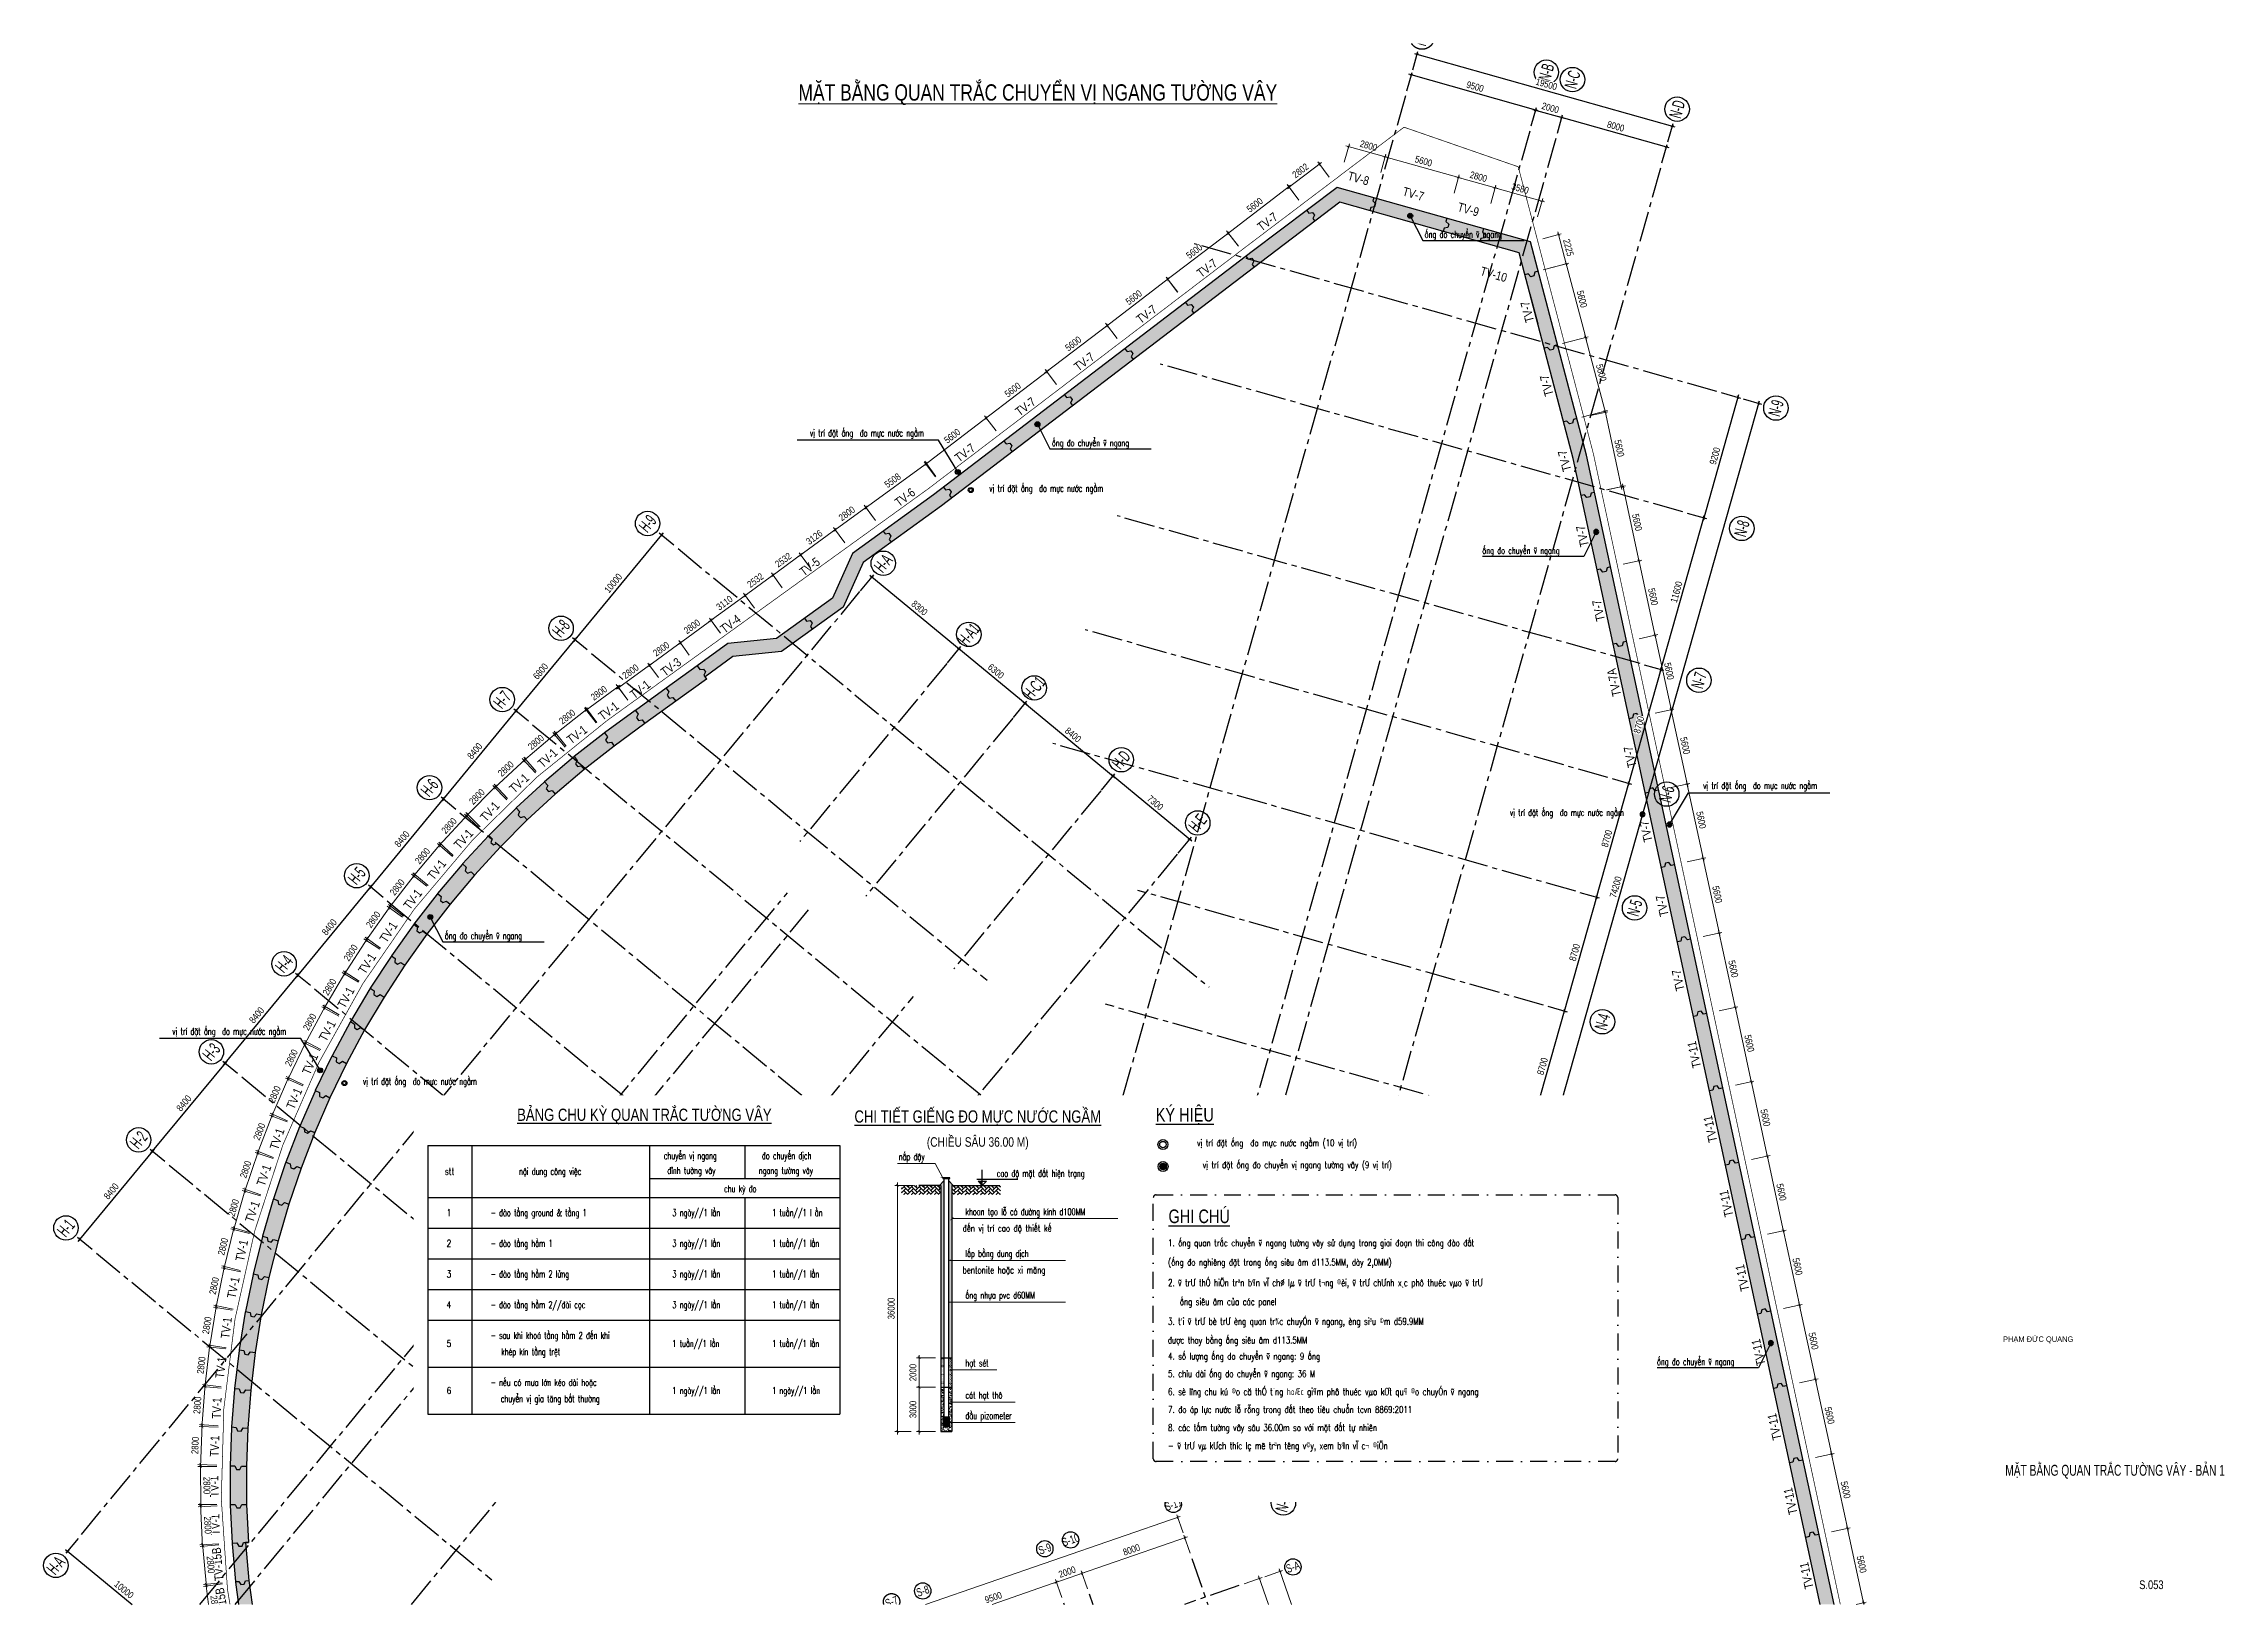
# Model space of a CAD drawing. Header units: millimetres. Extents: x 489377 to 1074388, y -818569 to -310551.
# Drawn here: x 676904 to 837332, y -557881 to -443083 of the extents above; entities that cross this region are included whole.
import ezdxf
from ezdxf.enums import TextEntityAlignment as Align
from ezdxf.xclip import XClip

# ---------------------------------------------------------------- set-up
doc = ezdxf.new("R2010")
doc.units = ezdxf.units.MM
doc.header["$LTSCALE"] = 100
doc.header["$XCLIPFRAME"] = 0
doc.set_wipeout_variables(frame=1)
doc.header["$PDMODE"] = 32
doc.header["$PDSIZE"] = 2.5
for name, pattern in [('ACAD_ISO07W100', [3, 0, -3]), ('CENTER2', [1.125, 0.75, -0.125, 0.125, -0.125]), ('DASHDOT', [1, 0.5, -0.25, 0, -0.25]), ('DASHED', [4.5, 3, -1.5])]:
    doc.linetypes.add(name, pattern=pattern)
for name, color, linetype in [('0-Chu khung ten', 7, 'Continuous'), ('A-GRID-SYM', 50, 'Continuous'), ('ccu11-Betong', 6, 'Continuous'), ('ccu11-Chidan', 9, 'Continuous'), ('ccu11-Dim', 8, 'Continuous'), ('ccu11-Hatch', 250, 'Continuous'), ('ccu11-Khuat', 9, 'DASHED'), ('ccu11-Manh', 8, 'Continuous'), ('ccu11-Mb', 8, 'Continuous'), ('ccu11-Text', 31, 'Continuous'), ('ccu11-Thay', 7, 'Continuous'), ('ccu12-Hatch', 250, 'Continuous'), ('ccu12-Truc', 13, 'CENTER2'), ('KC-Betong', 6, 'Continuous'), ('KT-Dim', 8, 'Continuous'), ('Xref_ST_MBDV Cot vach 30.7.2022$0$Xref_ST_MBDV Cot vach 30.7.2022|Xref_ST_MBDV Cot vach 30.7.2022|Xref_ST_MBDV Cot vach 30.7.2022|Xref_ST_MBDV Cot vach 30.7.2022|A-CORE-OTLN', 2, 'Continuous'), ('Xref_ST_MBDV Cot vach 30.7.2022$0$Xref_ST_MBDV Cot vach 30.7.2022|Xref_ST_MBDV Cot vach 30.7.2022|Xref_ST_MBDV Cot vach 30.7.2022|Xref_ST_MBDV Cot vach 30.7.2022|ccu12-Thay', 7, 'Continuous'), ('Xref_ST_MBDV Cot vach 30.7.2022|Xref_ST_MBDV Cot vach 30.7.2022|Xref_ST_MBDV Cot vach 30.7.2022|Xref_ST_MBDV Cot vach 30.7.2022|A-GRID-SYM', 50, 'Continuous')]:
    doc.layers.add(name, color=color, linetype=linetype)
for name, color, linetype, lineweight in [('ccu12-Tencaukien', 9, 'Continuous', 15), ('SB', 7, 'Continuous', 30), ('Xref_ST_MBDV Cot vach 30.7.2022|Xref_ST_MBDV Cot vach 30.7.2022|Xref_ST_MBDV Cot vach 30.7.2022|Xref_ST_MBDV Cot vach 30.7.2022|ccu12-Tencaukien', 9, 'Continuous', 15)]:
    doc.layers.add(name, color=color, linetype=linetype, lineweight=lineweight)
doc.layers.add('SCHA', color=8, linetype='Continuous', lineweight=20, plot=False)
doc.styles.add('Arial', font='arial_0.ttf', dxfattribs={"width": 0.7})
doc.styles.add('Arial Narrow', font='ARIALN.TTF')
doc.styles.add('ccu11-dim', font='vnsimli.shx', dxfattribs={"width": 0.65, "bigfont": 'bigfont.shx'})
doc.styles.add('ccu11-VnAvantH', font='VHAVAN.TTF')
doc.styles.add('ccu11-VnAvH-B', font='VHAVANB.TTF', dxfattribs={"width": 0.8})
doc.styles.add('ccu11-vnsimli', font='vnsimli.shx', dxfattribs={"width": 0.8, "bigfont": 'vns.shx'})
doc.styles.add('HBA-Text', font='GOTHIC.TTF')
doc.styles.add('LoGoTTAs1', font='VHARIAL.TTF')
doc.styles.add('LoGoTTAs2', font='VHAVAN.TTF')
doc.styles.add('VNARIALH', font='VHARIAL.TTF')
doc.styles.add('vnsimli', font='vnsimli.shx', dxfattribs={"width": 0.7, "bigfont": 'vns.shx'})
doc.dimstyles.new('ccu11-100', dxfattribs={"dimscale": 100, "dimtxt": 2.5, "dimasz": 1, "dimexe": 1, "dimexo": 1, "dimgap": 1, "dimtad": 1, "dimdec": 0, "dimdsep": 46, "dimtxsty": 'ccu11-dim', "dimblk": 'ARCHTICK', "dimcen": -1, "dimdle": 1, "dimclrd": 256, "dimclre": 256, "dimclrt": 3, "dimadec": 0, "dimazin": 2, "dimtfac": 0.1, "dimtdec": 0, "dimtmove": 0, "dimatfit": 1, "dimldrblk": 'ARCHTICK', "dimfxl": 0, "dimtvp": 0.833333, "dimtolj": 1, "dimtzin": 12, "dimarcsym": 0})
doc.dimstyles.new('ccu12-200', dxfattribs={"dimscale": 200, "dimtxt": 2.5, "dimasz": 1, "dimexe": 1, "dimexo": 2, "dimgap": 1, "dimtad": 1, "dimdec": 0, "dimdsep": 46, "dimtxsty": 'Arial Narrow', "dimblk": 'ARCHTICK', "dimcen": -1, "dimdle": 1, "dimclrd": 256, "dimclre": 256, "dimclrt": 3, "dimadec": 0, "dimazin": 2, "dimtfac": 0.1, "dimtdec": 0, "dimtmove": 0, "dimatfit": 1, "dimldrblk": 'ARCHTICK', "dimfxl": 0, "dimtvp": 0.833333, "dimtolj": 1, "dimtzin": 12, "dimarcsym": 0})
doc.dimstyles.new('ss', dxfattribs={"dimscale": 150, "dimtxt": 3.5, "dimasz": 1, "dimexe": 1, "dimexo": 2, "dimgap": 1, "dimtad": 1, "dimdec": 0, "dimdsep": 46, "dimtxsty": 'vnsimli', "dimblk": 'ARCHTICK', "dimcen": -1, "dimdle": 1, "dimclrd": 256, "dimclre": 256, "dimclrt": 3, "dimadec": 0, "dimazin": 2, "dimtfac": 0.1, "dimtdec": 0, "dimtmove": 0, "dimatfit": 1, "dimldrblk": 'ARCHTICK', "dimfxl": 0, "dimtvp": 0.833333, "dimtolj": 1, "dimtzin": 12, "dimarcsym": 0})
pattern_1 = [(45, (-423138.86, 45887.23), (2e-14, 282.84271), [600, -200]), (135, (-422997.44, 46028.65), (2e-14, 282.84271), [600, -200])]

# ---------------------------------------------------------------- blocks, each defined once
blk = doc.blocks.new('ccu11_88_tenbv')
at = {"layer": '0-Chu khung ten', "color": 31, "style": 'LoGoTTAs2', "width": 0.8}
for p in [(-8837, 8052), (-8800, 6853)]:
    blk.add_attdef('...', p, '', height=220, dxfattribs=at)
at = {"layer": '0-Chu khung ten', "color": 31}
for tag, height, style, width, p in [('1', 500, 'VNARIALH', 0.85, (-4500, 3869)), ('2', 500, 'VNARIALH', 0.85, (-4500, 2917)), ('S1-01-1', 700, 'LoGoTTAs1', 0.8, (-2250, 607)), ('1/100', 350, 'VNARIALH', 0.85, (-6750, 229))]:
    blk.add_attdef(tag, text='', height=height, dxfattribs=dict(at, style=style, width=width)).set_placement(p, align=Align.CENTER)
blk = doc.blocks.new('_ARCHTICK')
at = {"color": 0, "linetype": 'ByBlock', "const_width": 0.15}
blk.add_lwpolyline([(-0.5, -0.5), (0.5, 0.5)], dxfattribs=at)
blk = doc.blocks.new('*D226')
at = {"layer": 'ccu11-Dim', "lineweight": -2, "ltscale": 0.5, "transparency": 16777216}
for p, q in [((-72265, 143737), (-67495, 147376)), ((-66926, 146301), (-67775, 147414)), ((-71378, 142904), (-72227, 144017))]:
    blk.add_line(p, q, dxfattribs=at)
at = {"layer": 'Defpoints', "color": 0, "ltscale": 0.5, "transparency": 16777216}
for p in [(-67654, 147255), (-66683, 145983), (-71135, 142586)]:
    blk.add_point(p, dxfattribs=at)
at = {"layer": 'ccu11-Dim', "lineweight": -2, "ltscale": 0.5, "transparency": 16777216, "xscale": 200, "yscale": 200, "zscale": 200}
for p, rotation in [((-67654, 147255), 37.34148124865543), ((-72106, 143858), 217.3414812486554)]:
    blk.add_blockref('_ARCHTICK', p, dxfattribs=dict(at, rotation=rotation))
at = {"layer": 'ccu11-Dim', "color": 3, "ltscale": 0.5, "transparency": 16777216, "insert": (-70156, 145918), "char_height": 500, "attachment_point": 5, "rotation": 37.34148, "style": 'Arial Narrow', "bg_fill": 3, "box_fill_scale": 1.1, "bg_fill_color": 256, "bg_fill_true_color": 13158600, "bg_fill_transparency": 0}
blk.add_mtext('\\A1;5600', dxfattribs=at)
blk = doc.blocks.new('*D227')
at = {"layer": 'ccu11-Dim', "lineweight": -2, "ltscale": 0.5, "transparency": 16777216}
for p, q in [((-62474, 149697), (-63323, 150810)), ((-67813, 147133), (-63042, 150773)), ((-66926, 146301), (-67775, 147414))]:
    blk.add_line(p, q, dxfattribs=at)
at = {"layer": 'Defpoints', "color": 0, "ltscale": 0.5, "transparency": 16777216}
for p in [(-63201, 150651), (-62231, 149379), (-66683, 145983)]:
    blk.add_point(p, dxfattribs=at)
at = {"layer": 'ccu11-Dim', "lineweight": -2, "ltscale": 0.5, "transparency": 16777216, "xscale": 200, "yscale": 200, "zscale": 200}
for p, rotation in [((-63201, 150651), 37.34148124865543), ((-67654, 147255), 217.3414812486554)]:
    blk.add_blockref('_ARCHTICK', p, dxfattribs=dict(at, rotation=rotation))
at = {"layer": 'ccu11-Dim', "color": 3, "ltscale": 0.5, "transparency": 16777216, "insert": (-65704, 149315), "char_height": 500, "attachment_point": 5, "rotation": 37.34148, "style": 'Arial Narrow', "bg_fill": 3, "box_fill_scale": 1.1, "bg_fill_color": 256, "bg_fill_true_color": 13158600, "bg_fill_transparency": 0}
blk.add_mtext('\\A1;5600', dxfattribs=at)
blk = doc.blocks.new('*D228')
at = {"layer": 'ccu11-Dim', "lineweight": -2, "ltscale": 0.5, "transparency": 16777216}
for p, q in [((-63360, 150530), (-58590, 154170)), ((-58021, 153094), (-58870, 154207)), ((-62474, 149697), (-63323, 150810))]:
    blk.add_line(p, q, dxfattribs=at)
at = {"layer": 'Defpoints', "color": 0, "ltscale": 0.5, "transparency": 16777216}
for p in [(-58749, 154048), (-57779, 152776), (-62231, 149379)]:
    blk.add_point(p, dxfattribs=at)
at = {"layer": 'ccu11-Dim', "lineweight": -2, "ltscale": 0.5, "transparency": 16777216, "xscale": 200, "yscale": 200, "zscale": 200}
for p, rotation in [((-58749, 154048), 37.34148124865495), ((-63201, 150651), 217.341481248655)]:
    blk.add_blockref('_ARCHTICK', p, dxfattribs=dict(at, rotation=rotation))
at = {"layer": 'ccu11-Dim', "color": 3, "ltscale": 0.5, "transparency": 16777216, "insert": (-61251, 152712), "char_height": 500, "attachment_point": 5, "rotation": 37.34148, "style": 'Arial Narrow', "bg_fill": 3, "box_fill_scale": 1.1, "bg_fill_color": 256, "bg_fill_true_color": 13158600, "bg_fill_transparency": 0}
blk.add_mtext('\\A1;5600', dxfattribs=at)
blk = doc.blocks.new('*D229')
at = {"layer": 'ccu11-Dim', "lineweight": -2, "ltscale": 0.5, "transparency": 16777216}
for p, q in [((-58908, 153927), (-54138, 157566)), ((-53569, 156491), (-54418, 157604)), ((-58021, 153094), (-58870, 154207))]:
    blk.add_line(p, q, dxfattribs=at)
at = {"layer": 'Defpoints', "color": 0, "ltscale": 0.5, "transparency": 16777216}
for p in [(-54297, 157445), (-53326, 156173), (-57779, 152776)]:
    blk.add_point(p, dxfattribs=at)
at = {"layer": 'ccu11-Dim', "lineweight": -2, "ltscale": 0.5, "transparency": 16777216, "xscale": 200, "yscale": 200, "zscale": 200}
for p, rotation in [((-54297, 157445), 37.34148124865543), ((-58749, 154048), 217.3414812486554)]:
    blk.add_blockref('_ARCHTICK', p, dxfattribs=dict(at, rotation=rotation))
at = {"layer": 'ccu11-Dim', "color": 3, "ltscale": 0.5, "transparency": 16777216, "insert": (-56799, 156109), "char_height": 500, "attachment_point": 5, "rotation": 37.34148, "style": 'Arial Narrow', "bg_fill": 3, "box_fill_scale": 1.1, "bg_fill_color": 256, "bg_fill_true_color": 13158600, "bg_fill_transparency": 0}
blk.add_mtext('\\A1;5600', dxfattribs=at)
blk = doc.blocks.new('*D230')
at = {"layer": 'ccu11-Dim', "lineweight": -2, "ltscale": 0.5, "transparency": 16777216}
for p, q in [((-50010, 160727), (-45241, 164368)), ((-44654, 163270), (-45521, 164406)), ((-49105, 159872), (-49972, 161007))]:
    blk.add_line(p, q, dxfattribs=at)
at = {"layer": 'Defpoints', "color": 0, "ltscale": 0.5, "transparency": 16777216}
for p in [(-45400, 164247), (-44412, 162952), (-48863, 159554)]:
    blk.add_point(p, dxfattribs=at)
at = {"layer": 'ccu11-Dim', "lineweight": -2, "ltscale": 0.5, "transparency": 16777216, "xscale": 200, "yscale": 200, "zscale": 200}
for p, rotation in [((-45400, 164247), 37.36017462358131), ((-49851, 160848), 217.3601746235813)]:
    blk.add_blockref('_ARCHTICK', p, dxfattribs=dict(at, rotation=rotation))
at = {"layer": 'ccu11-Dim', "color": 3, "ltscale": 0.5, "transparency": 16777216, "insert": (-47901, 162909), "char_height": 500, "attachment_point": 5, "rotation": 37.36017, "style": 'Arial Narrow', "bg_fill": 3, "box_fill_scale": 1.1, "bg_fill_color": 256, "bg_fill_true_color": 13158600, "bg_fill_transparency": 0}
blk.add_mtext('\\A1;5600', dxfattribs=at)
blk = doc.blocks.new('*D231')
at = {"layer": 'ccu11-Dim', "lineweight": -2, "ltscale": 0.5, "transparency": 16777216}
for p, q in [((-45537, 164109), (-42985, 166044)), ((-42419, 164966), (-43265, 166082)), ((-44653, 163274), (-45498, 164389))]:
    blk.add_line(p, q, dxfattribs=at)
at = {"layer": 'Defpoints', "color": 0, "ltscale": 0.5, "transparency": 16777216}
for p in [(-42178, 164648), (-44411, 162955)]:
    blk.add_point(p, dxfattribs=at)
at = {"layer": 'ccu11-Dim', "lineweight": -2, "ltscale": 0.5, "transparency": 16777216, "xscale": 200, "yscale": 200, "zscale": 200}
for p, rotation in [((-43144, 165923), 37.1599090451973), ((-45378, 164230), 217.1599090451973)]:
    blk.add_blockref('_ARCHTICK', p, dxfattribs=dict(at, rotation=rotation))
at = {"layer": 'ccu11-Dim', "color": 3, "ltscale": 0.5, "transparency": 16777216, "insert": (-44536, 165439), "char_height": 500, "attachment_point": 5, "rotation": 37.15991, "style": 'Arial Narrow', "bg_fill": 3, "box_fill_scale": 1.1, "bg_fill_color": 256, "bg_fill_true_color": 13158600, "bg_fill_transparency": 0}
blk.add_mtext('\\A1;2802', dxfattribs=at)
at = {"layer": 'Defpoints', "color": 0, "ltscale": 0.5, "transparency": 16777216}
blk.add_point((-43144, 165923), dxfattribs=at)
blk = doc.blocks.new('*D232')
at = {"layer": 'ccu11-Dim', "lineweight": -2, "ltscale": 0.5, "transparency": 16777216}
for p, q in [((-76346, 140787), (-78931, 138901)), ((-75801, 139701), (-76625, 140831)), ((-78063, 138051), (-78887, 139180))]:
    blk.add_line(p, q, dxfattribs=at)
at = {"layer": 'Defpoints', "color": 0, "ltscale": 0.5, "transparency": 16777216}
for p in [(-75566, 139378), (-77828, 137728)]:
    blk.add_point(p, dxfattribs=at)
at = {"layer": 'ccu11-Dim', "lineweight": -2, "ltscale": 0.5, "transparency": 16777216, "xscale": 200, "yscale": 200, "zscale": 200}
for p, rotation in [((-76507, 140669), 36.11102627128894), ((-78769, 139019), 216.111026271289)]:
    blk.add_blockref('_ARCHTICK', p, dxfattribs=dict(at, rotation=rotation))
at = {"layer": 'ccu11-Dim', "color": 3, "ltscale": 0.5, "transparency": 16777216, "insert": (-77907, 140212), "char_height": 500, "attachment_point": 5, "rotation": 36.11103, "style": 'Arial Narrow', "bg_fill": 3, "box_fill_scale": 1.1, "bg_fill_color": 256, "bg_fill_true_color": 13158600, "bg_fill_transparency": 0}
blk.add_mtext('\\A1;2800', dxfattribs=at)
at = {"layer": 'Defpoints', "color": 0, "ltscale": 0.5, "transparency": 16777216}
blk.add_point((-78769, 139019), dxfattribs=at)
blk = doc.blocks.new('*D233')
at = {"layer": 'ccu11-Dim', "lineweight": -2, "ltscale": 0.5, "transparency": 16777216}
for p, q in [((-78608, 139137), (-81456, 137059)), ((-78063, 138051), (-78887, 139180)), ((-80588, 136209), (-81412, 137338))]:
    blk.add_line(p, q, dxfattribs=at)
at = {"layer": 'Defpoints', "color": 0, "ltscale": 0.5, "transparency": 16777216}
for p in [(-77828, 137728), (-80353, 135886)]:
    blk.add_point(p, dxfattribs=at)
at = {"layer": 'ccu11-Dim', "lineweight": -2, "ltscale": 0.5, "transparency": 16777216, "xscale": 200, "yscale": 200, "zscale": 200}
for p, rotation in [((-78769, 139019), 36.11102627128894), ((-81294, 137177), 216.111026271289)]:
    blk.add_blockref('_ARCHTICK', p, dxfattribs=dict(at, rotation=rotation))
at = {"layer": 'ccu11-Dim', "color": 3, "ltscale": 0.5, "transparency": 16777216, "insert": (-80300, 138466), "char_height": 500, "attachment_point": 5, "rotation": 36.11103, "style": 'Arial Narrow', "bg_fill": 3, "box_fill_scale": 1.1, "bg_fill_color": 256, "bg_fill_true_color": 13158600, "bg_fill_transparency": 0}
blk.add_mtext('\\A1;3126', dxfattribs=at)
at = {"layer": 'Defpoints', "color": 0, "ltscale": 0.5, "transparency": 16777216}
blk.add_point((-81294, 137177), dxfattribs=at)
blk = doc.blocks.new('*D234')
at = {"layer": 'ccu11-Dim', "lineweight": -2, "ltscale": 0.5, "transparency": 16777216}
for p, q in [((-81133, 137295), (-83501, 135567)), ((-80609, 136237), (-81412, 137338)), ((-82654, 134745), (-83458, 135846))]:
    blk.add_line(p, q, dxfattribs=at)
at = {"layer": 'Defpoints', "color": 0, "ltscale": 0.5, "transparency": 16777216}
for p in [(-80373, 135914), (-82418, 134421)]:
    blk.add_point(p, dxfattribs=at)
at = {"layer": 'ccu11-Dim', "lineweight": -2, "ltscale": 0.5, "transparency": 16777216, "xscale": 200, "yscale": 200, "zscale": 200}
for p, rotation in [((-81294, 137177), 36.11102627128894), ((-83340, 135685), 216.111026271289)]:
    blk.add_blockref('_ARCHTICK', p, dxfattribs=dict(at, rotation=rotation))
at = {"layer": 'ccu11-Dim', "color": 3, "ltscale": 0.5, "transparency": 16777216, "insert": (-82585, 136799), "char_height": 500, "attachment_point": 5, "rotation": 36.11103, "style": 'Arial Narrow', "bg_fill": 3, "box_fill_scale": 1.1, "bg_fill_color": 256, "bg_fill_true_color": 13158600, "bg_fill_transparency": 0}
blk.add_mtext('\\A1;2532', dxfattribs=at)
at = {"layer": 'Defpoints', "color": 0, "ltscale": 0.5, "transparency": 16777216}
blk.add_point((-83340, 135685), dxfattribs=at)
blk = doc.blocks.new('*D235')
at = {"layer": 'ccu11-Dim', "lineweight": -2, "ltscale": 0.5, "transparency": 16777216}
for p, q in [((-83178, 135802), (-85547, 134074)), ((-82654, 134745), (-83458, 135846)), ((-84700, 133252), (-85503, 134354))]:
    blk.add_line(p, q, dxfattribs=at)
at = {"layer": 'Defpoints', "color": 0, "ltscale": 0.5, "transparency": 16777216}
for p in [(-82418, 134421), (-84464, 132929)]:
    blk.add_point(p, dxfattribs=at)
at = {"layer": 'ccu11-Dim', "lineweight": -2, "ltscale": 0.5, "transparency": 16777216, "xscale": 200, "yscale": 200, "zscale": 200}
for p, rotation in [((-83340, 135685), 36.11102627128894), ((-85385, 134192), 216.111026271289)]:
    blk.add_blockref('_ARCHTICK', p, dxfattribs=dict(at, rotation=rotation))
at = {"layer": 'ccu11-Dim', "color": 3, "ltscale": 0.5, "transparency": 16777216, "insert": (-84631, 135306), "char_height": 500, "attachment_point": 5, "rotation": 36.11103, "style": 'Arial Narrow', "bg_fill": 3, "box_fill_scale": 1.1, "bg_fill_color": 256, "bg_fill_true_color": 13158600, "bg_fill_transparency": 0}
blk.add_mtext('\\A1;2532', dxfattribs=at)
at = {"layer": 'Defpoints', "color": 0, "ltscale": 0.5, "transparency": 16777216}
blk.add_point((-85385, 134192), dxfattribs=at)
blk = doc.blocks.new('*D236')
at = {"layer": 'ccu11-Dim', "lineweight": -2, "ltscale": 0.5, "transparency": 16777216}
for p, q in [((-85224, 134310), (-88059, 132242)), ((-84700, 133252), (-85503, 134354)), ((-87212, 131420), (-88016, 132521))]:
    blk.add_line(p, q, dxfattribs=at)
at = {"layer": 'Defpoints', "color": 0, "ltscale": 0.5, "transparency": 16777216}
for p in [(-84464, 132929), (-86976, 131096)]:
    blk.add_point(p, dxfattribs=at)
at = {"layer": 'ccu11-Dim', "lineweight": -2, "ltscale": 0.5, "transparency": 16777216, "xscale": 200, "yscale": 200, "zscale": 200}
for p, rotation in [((-85385, 134192), 36.11102627128894), ((-87898, 132360), 216.111026271289)]:
    blk.add_blockref('_ARCHTICK', p, dxfattribs=dict(at, rotation=rotation))
at = {"layer": 'ccu11-Dim', "color": 3, "ltscale": 0.5, "transparency": 16777216, "insert": (-86910, 133644), "char_height": 500, "attachment_point": 5, "rotation": 36.11103, "style": 'Arial Narrow', "bg_fill": 3, "box_fill_scale": 1.1, "bg_fill_color": 256, "bg_fill_true_color": 13158600, "bg_fill_transparency": 0}
blk.add_mtext('\\A1;3110', dxfattribs=at)
at = {"layer": 'Defpoints', "color": 0, "ltscale": 0.5, "transparency": 16777216}
blk.add_point((-87898, 132360), dxfattribs=at)
blk = doc.blocks.new('*D237')
at = {"layer": 'ccu11-Dim', "lineweight": -2, "ltscale": 0.5, "transparency": 16777216}
for p, q in [((-87736, 132477), (-90321, 130592)), ((-87236, 131452), (-88016, 132521)), ((-89498, 129802), (-90278, 130871))]:
    blk.add_line(p, q, dxfattribs=at)
at = {"layer": 'Defpoints', "color": 0, "ltscale": 0.5, "transparency": 16777216}
for p in [(-87000, 131129), (-89262, 129478)]:
    blk.add_point(p, dxfattribs=at)
at = {"layer": 'ccu11-Dim', "lineweight": -2, "ltscale": 0.5, "transparency": 16777216, "xscale": 200, "yscale": 200, "zscale": 200}
for p, rotation in [((-87898, 132360), 36.11102627128894), ((-90160, 130709), 216.111026271289)]:
    blk.add_blockref('_ARCHTICK', p, dxfattribs=dict(at, rotation=rotation))
at = {"layer": 'ccu11-Dim', "color": 3, "ltscale": 0.5, "transparency": 16777216, "insert": (-89297, 131902), "char_height": 500, "attachment_point": 5, "rotation": 36.11103, "style": 'Arial Narrow', "bg_fill": 3, "box_fill_scale": 1.1, "bg_fill_color": 256, "bg_fill_true_color": 13158600, "bg_fill_transparency": 0}
blk.add_mtext('\\A1;2800', dxfattribs=at)
at = {"layer": 'Defpoints', "color": 0, "ltscale": 0.5, "transparency": 16777216}
blk.add_point((-90160, 130709), dxfattribs=at)
blk = doc.blocks.new('*D238')
at = {"layer": 'ccu11-Dim', "lineweight": -2, "ltscale": 0.5, "transparency": 16777216}
for p, q in [((-89998, 130827), (-92583, 128941)), ((-89498, 129802), (-90278, 130871)), ((-91760, 128151), (-92540, 129221))]:
    blk.add_line(p, q, dxfattribs=at)
at = {"layer": 'Defpoints', "color": 0, "ltscale": 0.5, "transparency": 16777216}
for p in [(-89262, 129478), (-91524, 127828)]:
    blk.add_point(p, dxfattribs=at)
at = {"layer": 'ccu11-Dim', "lineweight": -2, "ltscale": 0.5, "transparency": 16777216, "xscale": 200, "yscale": 200, "zscale": 200}
for p, rotation in [((-90160, 130709), 36.11102627128894), ((-92422, 129059), 216.111026271289)]:
    blk.add_blockref('_ARCHTICK', p, dxfattribs=dict(at, rotation=rotation))
at = {"layer": 'ccu11-Dim', "color": 3, "ltscale": 0.5, "transparency": 16777216, "insert": (-91559, 130252), "char_height": 500, "attachment_point": 5, "rotation": 36.11103, "style": 'Arial Narrow', "bg_fill": 3, "box_fill_scale": 1.1, "bg_fill_color": 256, "bg_fill_true_color": 13158600, "bg_fill_transparency": 0}
blk.add_mtext('\\A1;2800', dxfattribs=at)
at = {"layer": 'Defpoints', "color": 0, "ltscale": 0.5, "transparency": 16777216}
blk.add_point((-92422, 129059), dxfattribs=at)
blk = doc.blocks.new('*D239')
at = {"layer": 'ccu11-Dim', "lineweight": -2, "ltscale": 0.5, "transparency": 16777216}
for p, q in [((-92260, 129177), (-94845, 127291)), ((-91760, 128151), (-92540, 129221)), ((-94022, 126501), (-94802, 127571))]:
    blk.add_line(p, q, dxfattribs=at)
at = {"layer": 'Defpoints', "color": 0, "ltscale": 0.5, "transparency": 16777216}
for p in [(-91524, 127828), (-93786, 126178)]:
    blk.add_point(p, dxfattribs=at)
at = {"layer": 'ccu11-Dim', "lineweight": -2, "ltscale": 0.5, "transparency": 16777216, "xscale": 200, "yscale": 200, "zscale": 200}
for p, rotation in [((-92422, 129059), 36.11102627128894), ((-94684, 127409), 216.111026271289)]:
    blk.add_blockref('_ARCHTICK', p, dxfattribs=dict(at, rotation=rotation))
at = {"layer": 'ccu11-Dim', "color": 3, "ltscale": 0.5, "transparency": 16777216, "insert": (-93821, 128602), "char_height": 500, "attachment_point": 5, "rotation": 36.11103, "style": 'Arial Narrow', "bg_fill": 3, "box_fill_scale": 1.1, "bg_fill_color": 256, "bg_fill_true_color": 13158600, "bg_fill_transparency": 0}
blk.add_mtext('\\A1;2800', dxfattribs=at)
at = {"layer": 'Defpoints', "color": 0, "ltscale": 0.5, "transparency": 16777216}
blk.add_point((-94684, 127409), dxfattribs=at)
blk = doc.blocks.new('*D240')
at = {"layer": 'ccu11-Dim', "lineweight": -2, "ltscale": 0.5, "transparency": 16777216}
for p, q in [((6337, 10578), (7706, 10873)), ((8143, 7898), (7468, 11027)), ((6927, 7841), (8296, 8136))]:
    blk.add_line(p, q, dxfattribs=at)
at = {"layer": 'Defpoints', "color": 0, "ltscale": 0.5, "transparency": 16777216}
for p in [(5946, 10494), (6536, 7757)]:
    blk.add_point(p, dxfattribs=at)
at = {"layer": 'ccu11-Dim', "lineweight": -2, "ltscale": 0.5, "transparency": 16777216, "xscale": 200, "yscale": 200, "zscale": 200}
for p, rotation in [((7510, 10831), 102.1642570587989), ((8101, 8094), 282.1642570587989)]:
    blk.add_blockref('_ARCHTICK', p, dxfattribs=dict(at, rotation=rotation))
at = {"layer": 'ccu11-Dim', "color": 3, "ltscale": 0.5, "transparency": 16777216, "insert": (8251, 9559), "char_height": 500, "attachment_point": 5, "rotation": 282.16426, "style": 'Arial Narrow', "bg_fill": 3, "box_fill_scale": 1.1, "bg_fill_color": 256, "bg_fill_true_color": 13158600, "bg_fill_transparency": 0}
blk.add_mtext('\\A1;2800', dxfattribs=at)
at = {"layer": 'Defpoints', "color": 0, "ltscale": 0.5, "transparency": 16777216}
blk.add_point((7510, 10831), dxfattribs=at)
blk = doc.blocks.new('*D241')
at = {"layer": 'ccu11-Dim', "lineweight": -2, "ltscale": 0.5, "transparency": 16777216}
for p, q in [((5157, 16053), (6526, 16348)), ((7553, 10636), (6288, 16501)), ((6337, 10578), (7706, 10873))]:
    blk.add_line(p, q, dxfattribs=at)
at = {"layer": 'Defpoints', "color": 0, "ltscale": 0.5, "transparency": 16777216}
for p in [(6330, 16306), (4766, 15968), (5946, 10494)]:
    blk.add_point(p, dxfattribs=at)
at = {"layer": 'ccu11-Dim', "lineweight": -2, "ltscale": 0.5, "transparency": 16777216, "xscale": 200, "yscale": 200, "zscale": 200}
for p, rotation in [((6330, 16306), 102.1642570587989), ((7510, 10831), 282.1642570587989)]:
    blk.add_blockref('_ARCHTICK', p, dxfattribs=dict(at, rotation=rotation))
at = {"layer": 'ccu11-Dim', "color": 3, "ltscale": 0.5, "transparency": 16777216, "insert": (7366, 13664), "char_height": 500, "attachment_point": 5, "rotation": 282.16426, "style": 'Arial Narrow', "bg_fill": 3, "box_fill_scale": 1.1, "bg_fill_color": 256, "bg_fill_true_color": 13158600, "bg_fill_transparency": 0}
blk.add_mtext('\\A1;5600', dxfattribs=at)
blk = doc.blocks.new('*D242')
at = {"layer": 'ccu11-Dim', "lineweight": -2, "ltscale": 0.5, "transparency": 16777216}
for p, q in [((3977, 21527), (5346, 21822)), ((6373, 16110), (5108, 21975)), ((5157, 16053), (6526, 16348))]:
    blk.add_line(p, q, dxfattribs=at)
at = {"layer": 'Defpoints', "color": 0, "ltscale": 0.5, "transparency": 16777216}
for p in [(3586, 21443), (5150, 21780), (4766, 15968)]:
    blk.add_point(p, dxfattribs=at)
at = {"layer": 'ccu11-Dim', "lineweight": -2, "ltscale": 0.5, "transparency": 16777216, "xscale": 200, "yscale": 200, "zscale": 200}
for p, rotation in [((5150, 21780), 102.1642570587989), ((6330, 16306), 282.1642570587989)]:
    blk.add_blockref('_ARCHTICK', p, dxfattribs=dict(at, rotation=rotation))
at = {"layer": 'ccu11-Dim', "color": 3, "ltscale": 0.5, "transparency": 16777216, "insert": (6186, 19139), "char_height": 500, "attachment_point": 5, "rotation": 282.16426, "style": 'Arial Narrow', "bg_fill": 3, "box_fill_scale": 1.1, "bg_fill_color": 256, "bg_fill_true_color": 13158600, "bg_fill_transparency": 0}
blk.add_mtext('\\A1;5600', dxfattribs=at)
blk = doc.blocks.new('*D243')
at = {"layer": 'ccu11-Dim', "lineweight": -2, "ltscale": 0.5, "transparency": 16777216}
for p, q in [((2797, 27001), (4166, 27296)), ((5193, 21584), (3928, 27450)), ((3977, 21527), (5346, 21822))]:
    blk.add_line(p, q, dxfattribs=at)
at = {"layer": 'Defpoints', "color": 0, "ltscale": 0.5, "transparency": 16777216}
for p in [(2406, 26917), (3970, 27254), (3586, 21443)]:
    blk.add_point(p, dxfattribs=at)
at = {"layer": 'ccu11-Dim', "lineweight": -2, "ltscale": 0.5, "transparency": 16777216, "xscale": 200, "yscale": 200, "zscale": 200}
for p, rotation in [((3970, 27254), 102.1642570587989), ((5150, 21780), 282.1642570587989)]:
    blk.add_blockref('_ARCHTICK', p, dxfattribs=dict(at, rotation=rotation))
at = {"layer": 'ccu11-Dim', "color": 3, "ltscale": 0.5, "transparency": 16777216, "insert": (5006, 24613), "char_height": 500, "attachment_point": 5, "rotation": 282.16426, "style": 'Arial Narrow', "bg_fill": 3, "box_fill_scale": 1.1, "bg_fill_color": 256, "bg_fill_true_color": 13158600, "bg_fill_transparency": 0}
blk.add_mtext('\\A1;5600', dxfattribs=at)
blk = doc.blocks.new('*D244')
at = {"layer": 'ccu11-Dim', "lineweight": -2, "ltscale": 0.5, "transparency": 16777216}
for p, q in [((1617, 32476), (2986, 32771)), ((4013, 27059), (2748, 32924)), ((2797, 27001), (4166, 27296))]:
    blk.add_line(p, q, dxfattribs=at)
at = {"layer": 'Defpoints', "color": 0, "ltscale": 0.5, "transparency": 16777216}
for p in [(1226, 32391), (2790, 32728), (2406, 26917)]:
    blk.add_point(p, dxfattribs=at)
at = {"layer": 'ccu11-Dim', "lineweight": -2, "ltscale": 0.5, "transparency": 16777216, "xscale": 200, "yscale": 200, "zscale": 200}
for p, rotation in [((2790, 32728), 102.1642570587989), ((3970, 27254), 282.1642570587989)]:
    blk.add_blockref('_ARCHTICK', p, dxfattribs=dict(at, rotation=rotation))
at = {"layer": 'ccu11-Dim', "color": 3, "ltscale": 0.5, "transparency": 16777216, "insert": (3826, 30087), "char_height": 500, "attachment_point": 5, "rotation": 282.16426, "style": 'Arial Narrow', "bg_fill": 3, "box_fill_scale": 1.1, "bg_fill_color": 256, "bg_fill_true_color": 13158600, "bg_fill_transparency": 0}
blk.add_mtext('\\A1;5600', dxfattribs=at)
blk = doc.blocks.new('*D245')
at = {"layer": 'ccu11-Dim', "lineweight": -2, "ltscale": 0.5, "transparency": 16777216}
for p, q in [((437, 37950), (1806, 38245)), ((2833, 32533), (1568, 38398)), ((1617, 32476), (2986, 32771))]:
    blk.add_line(p, q, dxfattribs=at)
at = {"layer": 'Defpoints', "color": 0, "ltscale": 0.5, "transparency": 16777216}
for p in [(46, 37866), (1610, 38203), (1226, 32391)]:
    blk.add_point(p, dxfattribs=at)
at = {"layer": 'ccu11-Dim', "lineweight": -2, "ltscale": 0.5, "transparency": 16777216, "xscale": 200, "yscale": 200, "zscale": 200}
for p, rotation in [((1610, 38203), 102.1642570587989), ((2790, 32728), 282.1642570587989)]:
    blk.add_blockref('_ARCHTICK', p, dxfattribs=dict(at, rotation=rotation))
at = {"layer": 'ccu11-Dim', "color": 3, "ltscale": 0.5, "transparency": 16777216, "insert": (2646, 35561), "char_height": 500, "attachment_point": 5, "rotation": 282.16426, "style": 'Arial Narrow', "bg_fill": 3, "box_fill_scale": 1.1, "bg_fill_color": 256, "bg_fill_true_color": 13158600, "bg_fill_transparency": 0}
blk.add_mtext('\\A1;5600', dxfattribs=at)
blk = doc.blocks.new('*D246')
at = {"layer": 'ccu11-Dim', "lineweight": -2, "ltscale": 0.5, "transparency": 16777216}
for p, q in [((-743, 43424), (626, 43719)), ((1653, 38007), (388, 43872)), ((437, 37950), (1806, 38245))]:
    blk.add_line(p, q, dxfattribs=at)
at = {"layer": 'Defpoints', "color": 0, "ltscale": 0.5, "transparency": 16777216}
for p in [(-1134, 43340), (430, 43677), (46, 37866)]:
    blk.add_point(p, dxfattribs=at)
at = {"layer": 'ccu11-Dim', "lineweight": -2, "ltscale": 0.5, "transparency": 16777216, "xscale": 200, "yscale": 200, "zscale": 200}
for p, rotation in [((430, 43677), 102.1642570587989), ((1610, 38203), 282.1642570587989)]:
    blk.add_blockref('_ARCHTICK', p, dxfattribs=dict(at, rotation=rotation))
at = {"layer": 'ccu11-Dim', "color": 3, "ltscale": 0.5, "transparency": 16777216, "insert": (1466, 41036), "char_height": 500, "attachment_point": 5, "rotation": 282.16426, "style": 'Arial Narrow', "bg_fill": 3, "box_fill_scale": 1.1, "bg_fill_color": 256, "bg_fill_true_color": 13158600, "bg_fill_transparency": 0}
blk.add_mtext('\\A1;5600', dxfattribs=at)
blk = doc.blocks.new('*D247')
at = {"layer": 'ccu11-Dim', "lineweight": -2, "ltscale": 0.5, "transparency": 16777216}
for p, q in [((-1923, 48898), (-554, 49193)), ((473, 43481), (-792, 49347)), ((-743, 43424), (626, 43719))]:
    blk.add_line(p, q, dxfattribs=at)
at = {"layer": 'Defpoints', "color": 0, "ltscale": 0.5, "transparency": 16777216}
for p in [(-2314, 48814), (-750, 49151), (-1134, 43340)]:
    blk.add_point(p, dxfattribs=at)
at = {"layer": 'ccu11-Dim', "lineweight": -2, "ltscale": 0.5, "transparency": 16777216, "xscale": 200, "yscale": 200, "zscale": 200}
for p, rotation in [((-750, 49151), 102.1642570587989), ((430, 43677), 282.1642570587989)]:
    blk.add_blockref('_ARCHTICK', p, dxfattribs=dict(at, rotation=rotation))
at = {"layer": 'ccu11-Dim', "color": 3, "ltscale": 0.5, "transparency": 16777216, "insert": (286, 46510), "char_height": 500, "attachment_point": 5, "rotation": 282.16426, "style": 'Arial Narrow', "bg_fill": 3, "box_fill_scale": 1.1, "bg_fill_color": 256, "bg_fill_true_color": 13158600, "bg_fill_transparency": 0}
blk.add_mtext('\\A1;5600', dxfattribs=at)
blk = doc.blocks.new('*D248')
at = {"layer": 'ccu11-Dim', "lineweight": -2, "ltscale": 0.5, "transparency": 16777216}
for p, q in [((-3103, 54373), (-1734, 54668)), ((-707, 48956), (-1972, 54821)), ((-1923, 48898), (-554, 49193))]:
    blk.add_line(p, q, dxfattribs=at)
at = {"layer": 'Defpoints', "color": 0, "ltscale": 0.5, "transparency": 16777216}
for p in [(-1930, 54625), (-3494, 54288), (-2314, 48814)]:
    blk.add_point(p, dxfattribs=at)
at = {"layer": 'ccu11-Dim', "lineweight": -2, "ltscale": 0.5, "transparency": 16777216, "xscale": 200, "yscale": 200, "zscale": 200}
for p, rotation in [((-1930, 54625), 102.1642570587989), ((-750, 49151), 282.1642570587989)]:
    blk.add_blockref('_ARCHTICK', p, dxfattribs=dict(at, rotation=rotation))
at = {"layer": 'ccu11-Dim', "color": 3, "ltscale": 0.5, "transparency": 16777216, "insert": (-894, 51984), "char_height": 500, "attachment_point": 5, "rotation": 282.16426, "style": 'Arial Narrow', "bg_fill": 3, "box_fill_scale": 1.1, "bg_fill_color": 256, "bg_fill_true_color": 13158600, "bg_fill_transparency": 0}
blk.add_mtext('\\A1;5600', dxfattribs=at)
blk = doc.blocks.new('*D249')
at = {"layer": 'ccu11-Dim', "lineweight": -2, "ltscale": 0.5, "transparency": 16777216}
for p, q in [((-4283, 59847), (-2914, 60142)), ((-1887, 54430), (-3152, 60295)), ((-3103, 54373), (-1734, 54668))]:
    blk.add_line(p, q, dxfattribs=at)
at = {"layer": 'Defpoints', "color": 0, "ltscale": 0.5, "transparency": 16777216}
for p in [(-4674, 59763), (-3110, 60100), (-3494, 54288)]:
    blk.add_point(p, dxfattribs=at)
at = {"layer": 'ccu11-Dim', "lineweight": -2, "ltscale": 0.5, "transparency": 16777216, "xscale": 200, "yscale": 200, "zscale": 200}
for p, rotation in [((-3110, 60100), 102.1642570587989), ((-1930, 54625), 282.1642570587989)]:
    blk.add_blockref('_ARCHTICK', p, dxfattribs=dict(at, rotation=rotation))
at = {"layer": 'ccu11-Dim', "color": 3, "ltscale": 0.5, "transparency": 16777216, "insert": (-2074, 57459), "char_height": 500, "attachment_point": 5, "rotation": 282.16426, "style": 'Arial Narrow', "bg_fill": 3, "box_fill_scale": 1.1, "bg_fill_color": 256, "bg_fill_true_color": 13158600, "bg_fill_transparency": 0}
blk.add_mtext('\\A1;5600', dxfattribs=at)
blk = doc.blocks.new('*D250')
at = {"layer": 'ccu11-Dim', "lineweight": -2, "ltscale": 0.5, "transparency": 16777216}
for p, q in [((-5463, 65321), (-4094, 65616)), ((-3067, 59904), (-4332, 65769)), ((-4283, 59847), (-2914, 60142))]:
    blk.add_line(p, q, dxfattribs=at)
at = {"layer": 'Defpoints', "color": 0, "ltscale": 0.5, "transparency": 16777216}
for p in [(-5854, 65237), (-4290, 65574), (-4674, 59763)]:
    blk.add_point(p, dxfattribs=at)
at = {"layer": 'ccu11-Dim', "lineweight": -2, "ltscale": 0.5, "transparency": 16777216, "xscale": 200, "yscale": 200, "zscale": 200}
for p, rotation in [((-4290, 65574), 102.1642570587989), ((-3110, 60100), 282.1642570587989)]:
    blk.add_blockref('_ARCHTICK', p, dxfattribs=dict(at, rotation=rotation))
at = {"layer": 'ccu11-Dim', "color": 3, "ltscale": 0.5, "transparency": 16777216, "insert": (-3254, 62933), "char_height": 500, "attachment_point": 5, "rotation": 282.16426, "style": 'Arial Narrow', "bg_fill": 3, "box_fill_scale": 1.1, "bg_fill_color": 256, "bg_fill_true_color": 13158600, "bg_fill_transparency": 0}
blk.add_mtext('\\A1;5600', dxfattribs=at)
blk = doc.blocks.new('*D251')
at = {"layer": 'ccu11-Dim', "lineweight": -2, "ltscale": 0.5, "transparency": 16777216}
for p, q in [((-6643, 70795), (-5274, 71090)), ((-4247, 65378), (-5512, 71244)), ((-5463, 65321), (-4094, 65616))]:
    blk.add_line(p, q, dxfattribs=at)
at = {"layer": 'Defpoints', "color": 0, "ltscale": 0.5, "transparency": 16777216}
for p in [(-7034, 70711), (-5470, 71048), (-5854, 65237)]:
    blk.add_point(p, dxfattribs=at)
at = {"layer": 'ccu11-Dim', "lineweight": -2, "ltscale": 0.5, "transparency": 16777216, "xscale": 200, "yscale": 200, "zscale": 200}
for p, rotation in [((-5470, 71048), 102.1642570587989), ((-4290, 65574), 282.1642570587989)]:
    blk.add_blockref('_ARCHTICK', p, dxfattribs=dict(at, rotation=rotation))
at = {"layer": 'ccu11-Dim', "color": 3, "ltscale": 0.5, "transparency": 16777216, "insert": (-4434, 68407), "char_height": 500, "attachment_point": 5, "rotation": 282.16426, "style": 'Arial Narrow', "bg_fill": 3, "box_fill_scale": 1.1, "bg_fill_color": 256, "bg_fill_true_color": 13158600, "bg_fill_transparency": 0}
blk.add_mtext('\\A1;5600', dxfattribs=at)
blk = doc.blocks.new('*D252')
at = {"layer": 'ccu11-Dim', "lineweight": -2, "ltscale": 0.5, "transparency": 16777216}
for p, q in [((-7823, 76270), (-6454, 76565)), ((-5427, 70853), (-6692, 76718)), ((-6643, 70795), (-5274, 71090))]:
    blk.add_line(p, q, dxfattribs=at)
at = {"layer": 'Defpoints', "color": 0, "ltscale": 0.5, "transparency": 16777216}
for p in [(-8214, 76185), (-6650, 76523), (-7034, 70711)]:
    blk.add_point(p, dxfattribs=at)
at = {"layer": 'ccu11-Dim', "lineweight": -2, "ltscale": 0.5, "transparency": 16777216, "xscale": 200, "yscale": 200, "zscale": 200}
for p, rotation in [((-6650, 76523), 102.1642570587989), ((-5470, 71048), 282.1642570587989)]:
    blk.add_blockref('_ARCHTICK', p, dxfattribs=dict(at, rotation=rotation))
at = {"layer": 'ccu11-Dim', "color": 3, "ltscale": 0.5, "transparency": 16777216, "insert": (-5614, 73881), "char_height": 500, "attachment_point": 5, "rotation": 282.16426, "style": 'Arial Narrow', "bg_fill": 3, "box_fill_scale": 1.1, "bg_fill_color": 256, "bg_fill_true_color": 13158600, "bg_fill_transparency": 0}
blk.add_mtext('\\A1;5600', dxfattribs=at)
blk = doc.blocks.new('*D253')
at = {"layer": 'ccu11-Dim', "lineweight": -2, "ltscale": 0.5, "transparency": 16777216}
for p, q in [((-9003, 81744), (-7634, 82039)), ((-6607, 76327), (-7872, 82192)), ((-7823, 76270), (-6454, 76565))]:
    blk.add_line(p, q, dxfattribs=at)
at = {"layer": 'Defpoints', "color": 0, "ltscale": 0.5, "transparency": 16777216}
for p in [(-7830, 81997), (-9394, 81660), (-8214, 76185)]:
    blk.add_point(p, dxfattribs=at)
at = {"layer": 'ccu11-Dim', "lineweight": -2, "ltscale": 0.5, "transparency": 16777216, "xscale": 200, "yscale": 200, "zscale": 200}
for p, rotation in [((-7830, 81997), 102.1642570587989), ((-6650, 76523), 282.1642570587989)]:
    blk.add_blockref('_ARCHTICK', p, dxfattribs=dict(at, rotation=rotation))
at = {"layer": 'ccu11-Dim', "color": 3, "ltscale": 0.5, "transparency": 16777216, "insert": (-6794, 79356), "char_height": 500, "attachment_point": 5, "rotation": 282.16426, "style": 'Arial Narrow', "bg_fill": 3, "box_fill_scale": 1.1, "bg_fill_color": 256, "bg_fill_true_color": 13158600, "bg_fill_transparency": 0}
blk.add_mtext('\\A1;5600', dxfattribs=at)
blk = doc.blocks.new('*D254')
at = {"layer": 'ccu11-Dim', "lineweight": -2, "ltscale": 0.5, "transparency": 16777216}
for p, q in [((-10183, 87218), (-8814, 87513)), ((-7787, 81801), (-9052, 87667)), ((-9003, 81744), (-7634, 82039))]:
    blk.add_line(p, q, dxfattribs=at)
at = {"layer": 'Defpoints', "color": 0, "ltscale": 0.5, "transparency": 16777216}
for p in [(-10574, 87134), (-9010, 87471), (-9394, 81660)]:
    blk.add_point(p, dxfattribs=at)
at = {"layer": 'ccu11-Dim', "lineweight": -2, "ltscale": 0.5, "transparency": 16777216, "xscale": 200, "yscale": 200, "zscale": 200}
for p, rotation in [((-9010, 87471), 102.1642570587989), ((-7830, 81997), 282.1642570587989)]:
    blk.add_blockref('_ARCHTICK', p, dxfattribs=dict(at, rotation=rotation))
at = {"layer": 'ccu11-Dim', "color": 3, "ltscale": 0.5, "transparency": 16777216, "insert": (-7974, 84830), "char_height": 500, "attachment_point": 5, "rotation": 282.16426, "style": 'Arial Narrow', "bg_fill": 3, "box_fill_scale": 1.1, "bg_fill_color": 256, "bg_fill_true_color": 13158600, "bg_fill_transparency": 0}
blk.add_mtext('\\A1;5600', dxfattribs=at)
blk = doc.blocks.new('*D255')
at = {"layer": 'ccu11-Dim', "lineweight": -2, "ltscale": 0.5, "transparency": 16777216}
for p, q in [((-8967, 87276), (-10232, 93141)), ((-11363, 92692), (-9994, 92987)), ((-10183, 87218), (-8814, 87513))]:
    blk.add_line(p, q, dxfattribs=at)
at = {"layer": 'Defpoints', "color": 0, "ltscale": 0.5, "transparency": 16777216}
for p in [(-11754, 92608), (-10190, 92945), (-10574, 87134)]:
    blk.add_point(p, dxfattribs=at)
at = {"layer": 'ccu11-Dim', "lineweight": -2, "ltscale": 0.5, "transparency": 16777216, "xscale": 200, "yscale": 200, "zscale": 200}
for p, rotation in [((-10190, 92945), 102.1642570587989), ((-9010, 87471), 282.1642570587989)]:
    blk.add_blockref('_ARCHTICK', p, dxfattribs=dict(at, rotation=rotation))
at = {"layer": 'ccu11-Dim', "color": 3, "ltscale": 0.5, "transparency": 16777216, "insert": (-9155, 90304), "char_height": 500, "attachment_point": 5, "rotation": 282.16426, "style": 'Arial Narrow', "bg_fill": 3, "box_fill_scale": 1.1, "bg_fill_color": 256, "bg_fill_true_color": 13158600, "bg_fill_transparency": 0}
blk.add_mtext('\\A1;5600', dxfattribs=at)
blk = doc.blocks.new('*D256')
at = {"layer": 'ccu11-Dim', "lineweight": -2, "ltscale": 0.5, "transparency": 16777216}
for p, q in [((-12543, 98167), (-11174, 98462)), ((-10147, 92750), (-11412, 98615)), ((-11363, 92692), (-9994, 92987))]:
    blk.add_line(p, q, dxfattribs=at)
at = {"layer": 'Defpoints', "color": 0, "ltscale": 0.5, "transparency": 16777216}
for p in [(-12934, 98082), (-11370, 98420), (-11754, 92608)]:
    blk.add_point(p, dxfattribs=at)
at = {"layer": 'ccu11-Dim', "lineweight": -2, "ltscale": 0.5, "transparency": 16777216, "xscale": 200, "yscale": 200, "zscale": 200}
for p, rotation in [((-11370, 98420), 102.1642570587989), ((-10190, 92945), 282.1642570587989)]:
    blk.add_blockref('_ARCHTICK', p, dxfattribs=dict(at, rotation=rotation))
at = {"layer": 'ccu11-Dim', "color": 3, "ltscale": 0.5, "transparency": 16777216, "insert": (-10335, 95778), "char_height": 500, "attachment_point": 5, "rotation": 282.16426, "style": 'Arial Narrow', "bg_fill": 3, "box_fill_scale": 1.1, "bg_fill_color": 256, "bg_fill_true_color": 13158600, "bg_fill_transparency": 0}
blk.add_mtext('\\A1;5600', dxfattribs=at)
blk = doc.blocks.new('*D257')
at = {"layer": 'ccu11-Dim', "lineweight": -2, "ltscale": 0.5, "transparency": 16777216}
for p, q in [((-13723, 103641), (-12354, 103936)), ((-11327, 98224), (-12592, 104089)), ((-12543, 98167), (-11174, 98462))]:
    blk.add_line(p, q, dxfattribs=at)
at = {"layer": 'Defpoints', "color": 0, "ltscale": 0.5, "transparency": 16777216}
for p in [(-14114, 103557), (-12550, 103894), (-12934, 98082)]:
    blk.add_point(p, dxfattribs=at)
at = {"layer": 'ccu11-Dim', "lineweight": -2, "ltscale": 0.5, "transparency": 16777216, "xscale": 200, "yscale": 200, "zscale": 200}
for p, rotation in [((-12550, 103894), 102.1642570587989), ((-11370, 98420), 282.1642570587989)]:
    blk.add_blockref('_ARCHTICK', p, dxfattribs=dict(at, rotation=rotation))
at = {"layer": 'ccu11-Dim', "color": 3, "ltscale": 0.5, "transparency": 16777216, "insert": (-11515, 101253), "char_height": 500, "attachment_point": 5, "rotation": 282.16426, "style": 'Arial Narrow', "bg_fill": 3, "box_fill_scale": 1.1, "bg_fill_color": 256, "bg_fill_true_color": 13158600, "bg_fill_transparency": 0}
blk.add_mtext('\\A1;5600', dxfattribs=at)
blk = doc.blocks.new('*D258')
at = {"layer": 'ccu11-Dim', "lineweight": -2, "ltscale": 0.5, "transparency": 16777216}
for p, q in [((-14903, 109115), (-13534, 109410)), ((-12507, 103698), (-13772, 109564)), ((-13723, 103641), (-12354, 103936))]:
    blk.add_line(p, q, dxfattribs=at)
at = {"layer": 'Defpoints', "color": 0, "ltscale": 0.5, "transparency": 16777216}
for p in [(-13730, 109368), (-15294, 109031), (-14114, 103557)]:
    blk.add_point(p, dxfattribs=at)
at = {"layer": 'ccu11-Dim', "lineweight": -2, "ltscale": 0.5, "transparency": 16777216, "xscale": 200, "yscale": 200, "zscale": 200}
for p, rotation in [((-13730, 109368), 102.1642570587989), ((-12550, 103894), 282.1642570587989)]:
    blk.add_blockref('_ARCHTICK', p, dxfattribs=dict(at, rotation=rotation))
at = {"layer": 'ccu11-Dim', "color": 3, "ltscale": 0.5, "transparency": 16777216, "insert": (-12695, 106727), "char_height": 500, "attachment_point": 5, "rotation": 282.16426, "style": 'Arial Narrow', "bg_fill": 3, "box_fill_scale": 1.1, "bg_fill_color": 256, "bg_fill_true_color": 13158600, "bg_fill_transparency": 0}
blk.add_mtext('\\A1;5600', dxfattribs=at)
blk = doc.blocks.new('*D259')
at = {"layer": 'ccu11-Dim', "lineweight": -2, "ltscale": 0.5, "transparency": 16777216}
for p, q in [((-16083, 114590), (-14714, 114885)), ((-13687, 109173), (-14952, 115038)), ((-14903, 109115), (-13534, 109410))]:
    blk.add_line(p, q, dxfattribs=at)
at = {"layer": 'Defpoints', "color": 0, "ltscale": 0.5, "transparency": 16777216}
for p in [(-16474, 114505), (-14910, 114842), (-15294, 109031)]:
    blk.add_point(p, dxfattribs=at)
at = {"layer": 'ccu11-Dim', "lineweight": -2, "ltscale": 0.5, "transparency": 16777216, "xscale": 200, "yscale": 200, "zscale": 200}
for p, rotation in [((-14910, 114842), 102.1642570587989), ((-13730, 109368), 282.1642570587989)]:
    blk.add_blockref('_ARCHTICK', p, dxfattribs=dict(at, rotation=rotation))
at = {"layer": 'ccu11-Dim', "color": 3, "ltscale": 0.5, "transparency": 16777216, "insert": (-13875, 112201), "char_height": 500, "attachment_point": 5, "rotation": 282.16426, "style": 'Arial Narrow', "bg_fill": 3, "box_fill_scale": 1.1, "bg_fill_color": 256, "bg_fill_true_color": 13158600, "bg_fill_transparency": 0}
blk.add_mtext('\\A1;5600', dxfattribs=at)
blk = doc.blocks.new('*D260')
at = {"layer": 'ccu11-Dim', "lineweight": -2, "ltscale": 0.5, "transparency": 16777216}
for p, q in [((-17263, 120064), (-15894, 120359)), ((-14867, 114647), (-16132, 120512)), ((-16083, 114590), (-14714, 114885))]:
    blk.add_line(p, q, dxfattribs=at)
at = {"layer": 'Defpoints', "color": 0, "ltscale": 0.5, "transparency": 16777216}
for p in [(-17654, 119980), (-16090, 120317), (-16474, 114505)]:
    blk.add_point(p, dxfattribs=at)
at = {"layer": 'ccu11-Dim', "lineweight": -2, "ltscale": 0.5, "transparency": 16777216, "xscale": 200, "yscale": 200, "zscale": 200}
for p, rotation in [((-16090, 120317), 102.1642570587989), ((-14910, 114842), 282.1642570587989)]:
    blk.add_blockref('_ARCHTICK', p, dxfattribs=dict(at, rotation=rotation))
at = {"layer": 'ccu11-Dim', "color": 3, "ltscale": 0.5, "transparency": 16777216, "insert": (-15055, 117675), "char_height": 500, "attachment_point": 5, "rotation": 282.16426, "style": 'Arial Narrow', "bg_fill": 3, "box_fill_scale": 1.1, "bg_fill_color": 256, "bg_fill_true_color": 13158600, "bg_fill_transparency": 0}
blk.add_mtext('\\A1;5600', dxfattribs=at)
blk = doc.blocks.new('*D261')
at = {"layer": 'ccu11-Dim', "lineweight": -2, "ltscale": 0.5, "transparency": 16777216}
for p, q in [((-18443, 125538), (-17074, 125833)), ((-16047, 120121), (-17312, 125986)), ((-17263, 120064), (-15894, 120359))]:
    blk.add_line(p, q, dxfattribs=at)
at = {"layer": 'Defpoints', "color": 0, "ltscale": 0.5, "transparency": 16777216}
for p in [(-18834, 125454), (-17270, 125791), (-17654, 119980)]:
    blk.add_point(p, dxfattribs=at)
at = {"layer": 'ccu11-Dim', "lineweight": -2, "ltscale": 0.5, "transparency": 16777216, "xscale": 200, "yscale": 200, "zscale": 200}
for p, rotation in [((-17270, 125791), 102.1642570587989), ((-16090, 120317), 282.1642570587989)]:
    blk.add_blockref('_ARCHTICK', p, dxfattribs=dict(at, rotation=rotation))
at = {"layer": 'ccu11-Dim', "color": 3, "ltscale": 0.5, "transparency": 16777216, "insert": (-16235, 123150), "char_height": 500, "attachment_point": 5, "rotation": 282.16426, "style": 'Arial Narrow', "bg_fill": 3, "box_fill_scale": 1.1, "bg_fill_color": 256, "bg_fill_true_color": 13158600, "bg_fill_transparency": 0}
blk.add_mtext('\\A1;5600', dxfattribs=at)
blk = doc.blocks.new('*D262')
at = {"layer": 'ccu11-Dim', "lineweight": -2, "ltscale": 0.5, "transparency": 16777216}
for p, q in [((-19623, 131012), (-18254, 131307)), ((-17227, 125595), (-18492, 131461)), ((-18443, 125538), (-17074, 125833))]:
    blk.add_line(p, q, dxfattribs=at)
at = {"layer": 'Defpoints', "color": 0, "ltscale": 0.5, "transparency": 16777216}
for p in [(-20014, 130928), (-18450, 131265), (-18834, 125454)]:
    blk.add_point(p, dxfattribs=at)
at = {"layer": 'ccu11-Dim', "lineweight": -2, "ltscale": 0.5, "transparency": 16777216, "xscale": 200, "yscale": 200, "zscale": 200}
for p, rotation in [((-18450, 131265), 102.1642570587989), ((-17270, 125791), 282.1642570587989)]:
    blk.add_blockref('_ARCHTICK', p, dxfattribs=dict(at, rotation=rotation))
at = {"layer": 'ccu11-Dim', "color": 3, "ltscale": 0.5, "transparency": 16777216, "insert": (-17415, 128624), "char_height": 500, "attachment_point": 5, "rotation": 282.16426, "style": 'Arial Narrow', "bg_fill": 3, "box_fill_scale": 1.1, "bg_fill_color": 256, "bg_fill_true_color": 13158600, "bg_fill_transparency": 0}
blk.add_mtext('\\A1;5600', dxfattribs=at)
blk = doc.blocks.new('*D263')
at = {"layer": 'ccu11-Dim', "lineweight": -2, "ltscale": 0.5, "transparency": 16777216}
for p, q in [((-20803, 136487), (-19434, 136782)), ((-18407, 131070), (-19672, 136935)), ((-19623, 131012), (-18254, 131307))]:
    blk.add_line(p, q, dxfattribs=at)
at = {"layer": 'Defpoints', "color": 0, "ltscale": 0.5, "transparency": 16777216}
for p in [(-21194, 136402), (-19630, 136739), (-20014, 130928)]:
    blk.add_point(p, dxfattribs=at)
at = {"layer": 'ccu11-Dim', "lineweight": -2, "ltscale": 0.5, "transparency": 16777216, "xscale": 200, "yscale": 200, "zscale": 200}
for p, rotation in [((-19630, 136739), 102.1642570587989), ((-18450, 131265), 282.1642570587989)]:
    blk.add_blockref('_ARCHTICK', p, dxfattribs=dict(at, rotation=rotation))
at = {"layer": 'ccu11-Dim', "color": 3, "ltscale": 0.5, "transparency": 16777216, "insert": (-18595, 134098), "char_height": 500, "attachment_point": 5, "rotation": 282.16426, "style": 'Arial Narrow', "bg_fill": 3, "box_fill_scale": 1.1, "bg_fill_color": 256, "bg_fill_true_color": 13158600, "bg_fill_transparency": 0}
blk.add_mtext('\\A1;5600', dxfattribs=at)
blk = doc.blocks.new('*D264')
at = {"layer": 'ccu11-Dim', "lineweight": -2, "ltscale": 0.5, "transparency": 16777216}
for p, q in [((-21983, 141961), (-20614, 142256)), ((-19587, 136544), (-20852, 142409)), ((-20803, 136487), (-19434, 136782))]:
    blk.add_line(p, q, dxfattribs=at)
at = {"layer": 'Defpoints', "color": 0, "ltscale": 0.5, "transparency": 16777216}
for p in [(-22374, 141877), (-20810, 142214), (-21194, 136402)]:
    blk.add_point(p, dxfattribs=at)
at = {"layer": 'ccu11-Dim', "lineweight": -2, "ltscale": 0.5, "transparency": 16777216, "xscale": 200, "yscale": 200, "zscale": 200}
for p, rotation in [((-20810, 142214), 102.1642570587989), ((-19630, 136739), 282.1642570587989)]:
    blk.add_blockref('_ARCHTICK', p, dxfattribs=dict(at, rotation=rotation))
at = {"layer": 'ccu11-Dim', "color": 3, "ltscale": 0.5, "transparency": 16777216, "insert": (-19775, 139573), "char_height": 500, "attachment_point": 5, "rotation": 282.16426, "style": 'Arial Narrow', "bg_fill": 3, "box_fill_scale": 1.1, "bg_fill_color": 256, "bg_fill_true_color": 13158600, "bg_fill_transparency": 0}
blk.add_mtext('\\A1;5600', dxfattribs=at)
blk = doc.blocks.new('*D265')
at = {"layer": 'ccu11-Dim', "lineweight": -2, "ltscale": 0.5, "transparency": 16777216}
for p, q in [((-23201, 147427), (-21919, 147704)), ((-20892, 141991), (-22156, 147857)), ((-22021, 141953), (-20738, 142229))]:
    blk.add_line(p, q, dxfattribs=at)
at = {"layer": 'Defpoints', "color": 0, "ltscale": 0.5, "transparency": 16777216}
for p in [(-22114, 147661), (-23592, 147343), (-22412, 141868)]:
    blk.add_point(p, dxfattribs=at)
at = {"layer": 'ccu11-Dim', "lineweight": -2, "ltscale": 0.5, "transparency": 16777216, "xscale": 200, "yscale": 200, "zscale": 200}
for p, rotation in [((-22114, 147661), 102.1642570587989), ((-20934, 142187), 282.1642570587989)]:
    blk.add_blockref('_ARCHTICK', p, dxfattribs=dict(at, rotation=rotation))
at = {"layer": 'ccu11-Dim', "color": 3, "ltscale": 0.5, "transparency": 16777216, "insert": (-21079, 145020), "char_height": 500, "attachment_point": 5, "rotation": 282.16426, "style": 'Arial Narrow', "bg_fill": 3, "box_fill_scale": 1.1, "bg_fill_color": 256, "bg_fill_true_color": 13158600, "bg_fill_transparency": 0}
blk.add_mtext('\\A1;5600', dxfattribs=at)
blk = doc.blocks.new('*D266')
at = {"layer": 'ccu11-Dim', "lineweight": -2, "ltscale": 0.5, "transparency": 16777216}
for p, q in [((-25249, 152724), (-23363, 153219)), ((-22083, 147559), (-23607, 153362)), ((-23826, 147308), (-21940, 147803))]:
    blk.add_line(p, q, dxfattribs=at)
at = {"layer": 'Defpoints', "color": 0, "ltscale": 0.5, "transparency": 16777216}
for p in [(-25636, 152622), (-23557, 153168), (-24213, 147206)]:
    blk.add_point(p, dxfattribs=at)
at = {"layer": 'ccu11-Dim', "lineweight": -2, "ltscale": 0.5, "transparency": 16777216, "xscale": 200, "yscale": 200, "zscale": 200}
for p, rotation in [((-23557, 153168), 104.7218464303975), ((-22133, 147752), 284.7218464303975)]:
    blk.add_blockref('_ARCHTICK', p, dxfattribs=dict(at, rotation=rotation))
at = {"layer": 'ccu11-Dim', "color": 3, "ltscale": 0.5, "transparency": 16777216, "insert": (-22405, 150576), "char_height": 500, "attachment_point": 5, "rotation": 284.72185, "style": 'Arial Narrow', "bg_fill": 3, "box_fill_scale": 1.1, "bg_fill_color": 256, "bg_fill_true_color": 13158600, "bg_fill_transparency": 0}
blk.add_mtext('\\A1;5600', dxfattribs=at)
blk = doc.blocks.new('*D267')
at = {"layer": 'ccu11-Dim', "lineweight": -2, "ltscale": 0.5, "transparency": 16777216}
for p, q in [((-26672, 158140), (-24786, 158635)), ((-23506, 152975), (-25031, 158778)), ((-25249, 152724), (-23363, 153219))]:
    blk.add_line(p, q, dxfattribs=at)
at = {"layer": 'Defpoints', "color": 0, "ltscale": 0.5, "transparency": 16777216}
for p in [(-27059, 158038), (-24980, 158585), (-25636, 152622)]:
    blk.add_point(p, dxfattribs=at)
at = {"layer": 'ccu11-Dim', "lineweight": -2, "ltscale": 0.5, "transparency": 16777216, "xscale": 200, "yscale": 200, "zscale": 200}
for p, rotation in [((-24980, 158585), 104.7218464303975), ((-23557, 153168), 284.7218464303975)]:
    blk.add_blockref('_ARCHTICK', p, dxfattribs=dict(at, rotation=rotation))
at = {"layer": 'ccu11-Dim', "color": 3, "ltscale": 0.5, "transparency": 16777216, "insert": (-23828, 155992), "char_height": 500, "attachment_point": 5, "rotation": 284.72185, "style": 'Arial Narrow', "bg_fill": 3, "box_fill_scale": 1.1, "bg_fill_color": 256, "bg_fill_true_color": 13158600, "bg_fill_transparency": 0}
blk.add_mtext('\\A1;5600', dxfattribs=at)
blk = doc.blocks.new('*D268')
at = {"layer": 'ccu11-Dim', "lineweight": -2, "ltscale": 0.5, "transparency": 16777216}
for p, q in [((202, -6388), (255, -8065)), ((448, -7859), (-4923, -8029)), ((-4770, -6545), (-4717, -8223))]:
    blk.add_line(p, q, dxfattribs=at)
at = {"layer": 'Defpoints', "color": 0, "ltscale": 0.5, "transparency": 16777216}
for p in [(-4782, -6146), (189, -5989), (-4723, -8023)]:
    blk.add_point(p, dxfattribs=at)
at = {"layer": 'ccu11-Dim', "lineweight": -2, "ltscale": 0.5, "transparency": 16777216, "xscale": 200, "yscale": 200, "zscale": 200}
for p, rotation in [((-4723, -8023), 181.8102563568879), ((249, -7865), 1.810256356887825)]:
    blk.add_blockref('_ARCHTICK', p, dxfattribs=dict(at, rotation=rotation))
at = {"layer": 'ccu11-Dim', "color": 3, "ltscale": 0.5, "transparency": 16777216, "insert": (-2252, -7489), "char_height": 500, "attachment_point": 5, "rotation": 1.81026, "style": 'Arial Narrow', "bg_fill": 3, "box_fill_scale": 1.1, "bg_fill_color": 256, "bg_fill_true_color": 13158600, "bg_fill_transparency": 0}
blk.add_mtext('\\A1;4974', dxfattribs=at)
blk = doc.blocks.new('*D269')
at = {"layer": 'ccu11-Dim', "lineweight": -2, "ltscale": 0.5, "transparency": 16777216}
for p, q in [((-4523, -8016), (-10520, -8206)), ((-10367, -6722), (-10314, -8399)), ((-4770, -6545), (-4717, -8223))]:
    blk.add_line(p, q, dxfattribs=at)
at = {"layer": 'Defpoints', "color": 0, "ltscale": 0.5, "transparency": 16777216}
for p in [(-10379, -6323), (-4782, -6146), (-10320, -8200)]:
    blk.add_point(p, dxfattribs=at)
at = {"layer": 'ccu11-Dim', "lineweight": -2, "ltscale": 0.5, "transparency": 16777216, "xscale": 200, "yscale": 200, "zscale": 200}
for p, rotation in [((-4723, -8023), 1.810256356887825), ((-10320, -8200), 181.8102563568879)]:
    blk.add_blockref('_ARCHTICK', p, dxfattribs=dict(at, rotation=rotation))
at = {"layer": 'ccu11-Dim', "color": 3, "ltscale": 0.5, "transparency": 16777216, "insert": (-7536, -7656), "char_height": 500, "attachment_point": 5, "rotation": 1.81026, "style": 'Arial Narrow', "bg_fill": 3, "box_fill_scale": 1.1, "bg_fill_color": 256, "bg_fill_true_color": 13158600, "bg_fill_transparency": 0}
blk.add_mtext('\\A1;5600', dxfattribs=at)
blk = doc.blocks.new('*D270')
at = {"layer": 'ccu11-Dim', "lineweight": -2, "ltscale": 0.5, "transparency": 16777216}
for p, q in [((-15964, -6899), (-15911, -8576)), ((-10367, -6722), (-10314, -8399)), ((-10120, -8193), (-16117, -8383))]:
    blk.add_line(p, q, dxfattribs=at)
at = {"layer": 'Defpoints', "color": 0, "ltscale": 0.5, "transparency": 16777216}
for p in [(-10379, -6323), (-15977, -6499), (-15917, -8376)]:
    blk.add_point(p, dxfattribs=at)
at = {"layer": 'ccu11-Dim', "lineweight": -2, "ltscale": 0.5, "transparency": 16777216, "xscale": 200, "yscale": 200, "zscale": 200}
for p, rotation in [((-15917, -8376), 181.8102563568879), ((-10320, -8200), 1.810256356887825)]:
    blk.add_blockref('_ARCHTICK', p, dxfattribs=dict(at, rotation=rotation))
at = {"layer": 'ccu11-Dim', "color": 3, "ltscale": 0.5, "transparency": 16777216, "insert": (-13133, -7833), "char_height": 500, "attachment_point": 5, "rotation": 1.81026, "style": 'Arial Narrow', "bg_fill": 3, "box_fill_scale": 1.1, "bg_fill_color": 256, "bg_fill_true_color": 13158600, "bg_fill_transparency": 0}
blk.add_mtext('\\A1;5600', dxfattribs=at)
blk = doc.blocks.new('*D271')
at = {"layer": 'ccu11-Dim', "lineweight": -2, "ltscale": 0.5, "transparency": 16777216}
for p, q in [((-21561, -7076), (-21508, -8753)), ((-15964, -6899), (-15911, -8576)), ((-15717, -8370), (-21714, -8560))]:
    blk.add_line(p, q, dxfattribs=at)
at = {"layer": 'Defpoints', "color": 0, "ltscale": 0.5, "transparency": 16777216}
for p in [(-21574, -6676), (-15977, -6499), (-21514, -8553)]:
    blk.add_point(p, dxfattribs=at)
at = {"layer": 'ccu11-Dim', "lineweight": -2, "ltscale": 0.5, "transparency": 16777216, "xscale": 200, "yscale": 200, "zscale": 200}
for p, rotation in [((-21514, -8553), 181.8102563568879), ((-15917, -8376), 1.810256356887825)]:
    blk.add_blockref('_ARCHTICK', p, dxfattribs=dict(at, rotation=rotation))
at = {"layer": 'ccu11-Dim', "color": 3, "ltscale": 0.5, "transparency": 16777216, "insert": (-18730, -8010), "char_height": 500, "attachment_point": 5, "rotation": 1.81026, "style": 'Arial Narrow', "bg_fill": 3, "box_fill_scale": 1.1, "bg_fill_color": 256, "bg_fill_true_color": 13158600, "bg_fill_transparency": 0}
blk.add_mtext('\\A1;5600', dxfattribs=at)
blk = doc.blocks.new('*D272')
at = {"layer": 'ccu11-Dim', "lineweight": -2, "ltscale": 0.5, "transparency": 16777216}
for p, q in [((-27158, -7253), (-27105, -8930)), ((-21561, -7076), (-21508, -8753)), ((-21315, -8547), (-27312, -8737))]:
    blk.add_line(p, q, dxfattribs=at)
at = {"layer": 'Defpoints', "color": 0, "ltscale": 0.5, "transparency": 16777216}
for p in [(-27171, -6853), (-21574, -6676), (-27112, -8730)]:
    blk.add_point(p, dxfattribs=at)
at = {"layer": 'ccu11-Dim', "lineweight": -2, "ltscale": 0.5, "transparency": 16777216, "xscale": 200, "yscale": 200, "zscale": 200}
for p, rotation in [((-27112, -8730), 181.8102563568879), ((-21514, -8553), 1.810256356887825)]:
    blk.add_blockref('_ARCHTICK', p, dxfattribs=dict(at, rotation=rotation))
at = {"layer": 'ccu11-Dim', "color": 3, "ltscale": 0.5, "transparency": 16777216, "insert": (-24327, -8187), "char_height": 500, "attachment_point": 5, "rotation": 1.81026, "style": 'Arial Narrow', "bg_fill": 3, "box_fill_scale": 1.1, "bg_fill_color": 256, "bg_fill_true_color": 13158600, "bg_fill_transparency": 0}
blk.add_mtext('\\A1;5600', dxfattribs=at)
blk = doc.blocks.new('*D273')
at = {"layer": 'ccu11-Dim', "lineweight": -2, "ltscale": 0.5, "transparency": 16777216}
for p, q in [((-32756, -7430), (-32703, -9107)), ((-27158, -7253), (-27105, -8930)), ((-26912, -8724), (-32909, -8913))]:
    blk.add_line(p, q, dxfattribs=at)
at = {"layer": 'Defpoints', "color": 0, "ltscale": 0.5, "transparency": 16777216}
for p in [(-32768, -7030), (-27171, -6853), (-32709, -8907)]:
    blk.add_point(p, dxfattribs=at)
at = {"layer": 'ccu11-Dim', "lineweight": -2, "ltscale": 0.5, "transparency": 16777216, "xscale": 200, "yscale": 200, "zscale": 200}
for p, rotation in [((-32709, -8907), 181.8102563568879), ((-27112, -8730), 1.810256356887825)]:
    blk.add_blockref('_ARCHTICK', p, dxfattribs=dict(at, rotation=rotation))
at = {"layer": 'ccu11-Dim', "color": 3, "ltscale": 0.5, "transparency": 16777216, "insert": (-29925, -8364), "char_height": 500, "attachment_point": 5, "rotation": 1.81026, "style": 'Arial Narrow', "bg_fill": 3, "box_fill_scale": 1.1, "bg_fill_color": 256, "bg_fill_true_color": 13158600, "bg_fill_transparency": 0}
blk.add_mtext('\\A1;5600', dxfattribs=at)
blk = doc.blocks.new('*D274')
at = {"layer": 'ccu11-Dim', "lineweight": -2, "ltscale": 0.5, "transparency": 16777216}
for p, q in [((-38353, -7607), (-38300, -9284)), ((-32756, -7430), (-32703, -9107)), ((-32509, -8901), (-38506, -9090))]:
    blk.add_line(p, q, dxfattribs=at)
at = {"layer": 'Defpoints', "color": 0, "ltscale": 0.5, "transparency": 16777216}
for p in [(-38365, -7207), (-32768, -7030), (-38306, -9084)]:
    blk.add_point(p, dxfattribs=at)
at = {"layer": 'ccu11-Dim', "lineweight": -2, "ltscale": 0.5, "transparency": 16777216, "xscale": 200, "yscale": 200, "zscale": 200}
for p, rotation in [((-38306, -9084), 181.8102563568879), ((-32709, -8907), 1.810256356887825)]:
    blk.add_blockref('_ARCHTICK', p, dxfattribs=dict(at, rotation=rotation))
at = {"layer": 'ccu11-Dim', "color": 3, "ltscale": 0.5, "transparency": 16777216, "insert": (-35522, -8541), "char_height": 500, "attachment_point": 5, "rotation": 1.81026, "style": 'Arial Narrow', "bg_fill": 3, "box_fill_scale": 1.1, "bg_fill_color": 256, "bg_fill_true_color": 13158600, "bg_fill_transparency": 0}
blk.add_mtext('\\A1;5600', dxfattribs=at)
blk = doc.blocks.new('*D275')
at = {"layer": 'ccu11-Dim', "lineweight": -2, "ltscale": 0.5, "transparency": 16777216}
for p, q in [((3745, 3249), (4848, 2386)), ((1571, -1482), (4814, 2667)), ((748, -585), (1852, -1447))]:
    blk.add_line(p, q, dxfattribs=at)
at = {"layer": 'Defpoints', "color": 0, "ltscale": 0.5, "transparency": 16777216}
for p in [(3430, 3495), (4690, 2510), (433, -339)]:
    blk.add_point(p, dxfattribs=at)
at = {"layer": 'ccu11-Dim', "lineweight": -2, "ltscale": 0.5, "transparency": 16777216, "xscale": 200, "yscale": 200, "zscale": 200}
for p, rotation in [((4690, 2510), 51.98725670868028), ((1694, -1324), 231.9872567086803)]:
    blk.add_blockref('_ARCHTICK', p, dxfattribs=dict(at, rotation=rotation))
at = {"layer": 'ccu11-Dim', "color": 3, "ltscale": 0.5, "transparency": 16777216, "insert": (2834, 873), "char_height": 500, "attachment_point": 5, "rotation": 51.98726, "style": 'Arial Narrow', "bg_fill": 3, "box_fill_scale": 1.1, "bg_fill_color": 256, "bg_fill_true_color": 13158600, "bg_fill_transparency": 0}
blk.add_mtext('\\A1;4866', dxfattribs=at)
blk = doc.blocks.new('*D276')
at = {"layer": 'ccu11-Dim', "lineweight": -2, "ltscale": 0.5, "transparency": 16777216}
for p, q in [((4567, 2352), (7810, 6501)), ((6742, 7082), (7845, 6220)), ((3745, 3249), (4848, 2386))]:
    blk.add_line(p, q, dxfattribs=at)
at = {"layer": 'Defpoints', "color": 0, "ltscale": 0.5, "transparency": 16777216}
for p in [(6426, 7329), (7687, 6343), (3430, 3495)]:
    blk.add_point(p, dxfattribs=at)
at = {"layer": 'ccu11-Dim', "lineweight": -2, "ltscale": 0.5, "transparency": 16777216, "xscale": 200, "yscale": 200, "zscale": 200}
for p, rotation in [((7687, 6343), 51.98725670868028), ((4690, 2510), 231.9872567086803)]:
    blk.add_blockref('_ARCHTICK', p, dxfattribs=dict(at, rotation=rotation))
at = {"layer": 'ccu11-Dim', "color": 3, "ltscale": 0.5, "transparency": 16777216, "insert": (5830, 4707), "char_height": 500, "attachment_point": 5, "rotation": 51.98726, "style": 'Arial Narrow', "bg_fill": 3, "box_fill_scale": 1.1, "bg_fill_color": 256, "bg_fill_true_color": 13158600, "bg_fill_transparency": 0}
blk.add_mtext('\\A1;4866', dxfattribs=at)
blk = doc.blocks.new('*D277')
at = {"layer": 'ccu11-Dim', "lineweight": -2, "ltscale": 0.5, "transparency": 16777216}
for p, q in [((-97166, 125700), (-94585, 127592)), ((-94028, 126494), (-94865, 127635)), ((-96287, 124838), (-97123, 125980))]:
    blk.add_line(p, q, dxfattribs=at)
at = {"layer": 'Defpoints', "color": 0, "ltscale": 0.5, "transparency": 16777216}
for p in [(-93792, 126171), (-96050, 124516)]:
    blk.add_point(p, dxfattribs=at)
at = {"layer": 'ccu11-Dim', "lineweight": -2, "ltscale": 0.5, "transparency": 16777216, "xscale": 200, "yscale": 200, "zscale": 200}
for p, rotation in [((-94747, 127474), 36.23728808774381), ((-97005, 125819), 216.2372880877438)]:
    blk.add_blockref('_ARCHTICK', p, dxfattribs=dict(at, rotation=rotation))
at = {"layer": 'ccu11-Dim', "color": 3, "ltscale": 0.5, "transparency": 16777216, "insert": (-96145, 127013), "char_height": 500, "attachment_point": 5, "rotation": 36.23729, "style": 'Arial Narrow', "bg_fill": 3, "box_fill_scale": 1.1, "bg_fill_color": 256, "bg_fill_true_color": 13158600, "bg_fill_transparency": 0}
blk.add_mtext('\\A1;2800', dxfattribs=at)
at = {"layer": 'Defpoints', "color": 0, "ltscale": 0.5, "transparency": 16777216}
blk.add_point((-94747, 127474), dxfattribs=at)
blk = doc.blocks.new('*D278')
at = {"layer": 'ccu11-Dim', "lineweight": -2, "ltscale": 0.5, "transparency": 16777216}
for p, q in [((-99461, 123925), (-96937, 125893)), ((-96355, 124822), (-97218, 125928)), ((-98563, 123100), (-99426, 124206))]:
    blk.add_line(p, q, dxfattribs=at)
at = {"layer": 'Defpoints', "color": 0, "ltscale": 0.5, "transparency": 16777216}
for p in [(-96109, 124507), (-98317, 122785)]:
    blk.add_point(p, dxfattribs=at)
at = {"layer": 'ccu11-Dim', "lineweight": -2, "ltscale": 0.5, "transparency": 16777216, "xscale": 200, "yscale": 200, "zscale": 200}
for p, rotation in [((-97095, 125770), 37.95308741945714), ((-99303, 124048), 217.9530874194571)]:
    blk.add_blockref('_ARCHTICK', p, dxfattribs=dict(at, rotation=rotation))
at = {"layer": 'ccu11-Dim', "color": 3, "ltscale": 0.5, "transparency": 16777216, "insert": (-98479, 125268), "char_height": 500, "attachment_point": 5, "rotation": 37.95309, "style": 'Arial Narrow', "bg_fill": 3, "box_fill_scale": 1.1, "bg_fill_color": 256, "bg_fill_true_color": 13158600, "bg_fill_transparency": 0}
blk.add_mtext('\\A1;2800', dxfattribs=at)
at = {"layer": 'Defpoints', "color": 0, "ltscale": 0.5, "transparency": 16777216}
blk.add_point((-97095, 125770), dxfattribs=at)
blk = doc.blocks.new('*D279')
at = {"layer": 'ccu11-Dim', "lineweight": -2, "ltscale": 0.5, "transparency": 16777216}
for p, q in [((-101700, 122020), (-99260, 124091)), ((-98633, 123043), (-99542, 124114)), ((-100768, 121231), (-101677, 122301))]:
    blk.add_line(p, q, dxfattribs=at)
at = {"layer": 'Defpoints', "color": 0, "ltscale": 0.5, "transparency": 16777216}
for p in [(-98374, 122738), (-100509, 120926)]:
    blk.add_point(p, dxfattribs=at)
at = {"layer": 'ccu11-Dim', "lineweight": -2, "ltscale": 0.5, "transparency": 16777216, "xscale": 200, "yscale": 200, "zscale": 200}
for p, rotation in [((-99413, 123961), 40.33351746911984), ((-101547, 122149), 220.3335174691198)]:
    blk.add_blockref('_ARCHTICK', p, dxfattribs=dict(at, rotation=rotation))
at = {"layer": 'ccu11-Dim', "color": 3, "ltscale": 0.5, "transparency": 16777216, "insert": (-100775, 123402), "char_height": 500, "attachment_point": 5, "rotation": 40.33352, "style": 'Arial Narrow', "bg_fill": 3, "box_fill_scale": 1.1, "bg_fill_color": 256, "bg_fill_true_color": 13158600, "bg_fill_transparency": 0}
blk.add_mtext('\\A1;2800', dxfattribs=at)
at = {"layer": 'Defpoints', "color": 0, "ltscale": 0.5, "transparency": 16777216}
blk.add_point((-99413, 123961), dxfattribs=at)
blk = doc.blocks.new('*D280')
at = {"layer": 'ccu11-Dim', "lineweight": -2, "ltscale": 0.5, "transparency": 16777216}
for p, q in [((-103857, 120021), (-101506, 122192)), ((-100816, 121150), (-101788, 122203)), ((-102873, 119251), (-103845, 120304))]:
    blk.add_line(p, q, dxfattribs=at)
at = {"layer": 'Defpoints', "color": 0, "ltscale": 0.5, "transparency": 16777216}
for p in [(-100545, 120856), (-102602, 118957)]:
    blk.add_point(p, dxfattribs=at)
at = {"layer": 'ccu11-Dim', "lineweight": -2, "ltscale": 0.5, "transparency": 16777216, "xscale": 200, "yscale": 200, "zscale": 200}
for p, rotation in [((-101652, 122056), 42.71432604948188), ((-103710, 120157), 222.7143260494819)]:
    blk.add_blockref('_ARCHTICK', p, dxfattribs=dict(at, rotation=rotation))
at = {"layer": 'ccu11-Dim', "color": 3, "ltscale": 0.5, "transparency": 16777216, "insert": (-102990, 121441), "char_height": 500, "attachment_point": 5, "rotation": 42.71433, "style": 'Arial Narrow', "bg_fill": 3, "box_fill_scale": 1.1, "bg_fill_color": 256, "bg_fill_true_color": 13158600, "bg_fill_transparency": 0}
blk.add_mtext('\\A1;2800', dxfattribs=at)
at = {"layer": 'Defpoints', "color": 0, "ltscale": 0.5, "transparency": 16777216}
blk.add_point((-101652, 122056), dxfattribs=at)
blk = doc.blocks.new('*D281')
at = {"layer": 'ccu11-Dim', "lineweight": -2, "ltscale": 0.5, "transparency": 16777216}
for p, q in [((-105928, 117935), (-103669, 120201)), ((-102915, 119167), (-103952, 120201)), ((-104891, 117184), (-105929, 118218))]:
    blk.add_line(p, q, dxfattribs=at)
at = {"layer": 'Defpoints', "color": 0, "ltscale": 0.5, "transparency": 16777216}
for p in [(-102632, 118884), (-104608, 116901)]:
    blk.add_point(p, dxfattribs=at)
at = {"layer": 'ccu11-Dim', "lineweight": -2, "ltscale": 0.5, "transparency": 16777216, "xscale": 200, "yscale": 200, "zscale": 200}
for p, rotation in [((-103811, 120059), 45.09381560666347), ((-105787, 118076), 225.0938156066635)]:
    blk.add_blockref('_ARCHTICK', p, dxfattribs=dict(at, rotation=rotation))
at = {"layer": 'ccu11-Dim', "color": 3, "ltscale": 0.5, "transparency": 16777216, "insert": (-105121, 119389), "char_height": 500, "attachment_point": 5, "rotation": 45.09382, "style": 'Arial Narrow', "bg_fill": 3, "box_fill_scale": 1.1, "bg_fill_color": 256, "bg_fill_true_color": 13158600, "bg_fill_transparency": 0}
blk.add_mtext('\\A1;2800', dxfattribs=at)
at = {"layer": 'Defpoints', "color": 0, "ltscale": 0.5, "transparency": 16777216}
blk.add_point((-103811, 120059), dxfattribs=at)
blk = doc.blocks.new('*D282')
at = {"layer": 'ccu11-Dim', "lineweight": -2, "ltscale": 0.5, "transparency": 16777216}
for p, q in [((-107913, 115765), (-105750, 118123)), ((-104969, 117135), (-106032, 118111)), ((-106861, 115072), (-107925, 116047))]:
    blk.add_line(p, q, dxfattribs=at)
at = {"layer": 'Defpoints', "color": 0, "ltscale": 0.5, "transparency": 16777216}
for p in [(-104674, 116865), (-106567, 114802)]:
    blk.add_point(p, dxfattribs=at)
at = {"layer": 'ccu11-Dim', "lineweight": -2, "ltscale": 0.5, "transparency": 16777216, "xscale": 200, "yscale": 200, "zscale": 200}
for p, rotation in [((-105885, 117976), 47.47316578395544), ((-107778, 115912), 227.4731657839555)]:
    blk.add_blockref('_ARCHTICK', p, dxfattribs=dict(at, rotation=rotation))
at = {"layer": 'ccu11-Dim', "color": 3, "ltscale": 0.5, "transparency": 16777216, "insert": (-107167, 117252), "char_height": 500, "attachment_point": 5, "rotation": 47.47317, "style": 'Arial Narrow', "bg_fill": 3, "box_fill_scale": 1.1, "bg_fill_color": 256, "bg_fill_true_color": 13158600, "bg_fill_transparency": 0}
blk.add_mtext('\\A1;2800', dxfattribs=at)
at = {"layer": 'Defpoints', "color": 0, "ltscale": 0.5, "transparency": 16777216}
blk.add_point((-105885, 117976), dxfattribs=at)
blk = doc.blocks.new('*D283')
at = {"layer": 'ccu11-Dim', "lineweight": -2, "ltscale": 0.5, "transparency": 16777216}
for p, q in [((-109804, 113513), (-107741, 115960)), ((-106913, 115000), (-108023, 115936)), ((-108718, 112859), (-109828, 113795))]:
    blk.add_line(p, q, dxfattribs=at)
at = {"layer": 'Defpoints', "color": 0, "ltscale": 0.5, "transparency": 16777216}
for p in [(-106607, 114742), (-108412, 112601)]:
    blk.add_point(p, dxfattribs=at)
at = {"layer": 'ccu11-Dim', "lineweight": -2, "ltscale": 0.5, "transparency": 16777216, "xscale": 200, "yscale": 200, "zscale": 200}
for p, rotation in [((-107870, 115807), 49.8528189042506), ((-109675, 113666), 229.8528189042506)]:
    blk.add_blockref('_ARCHTICK', p, dxfattribs=dict(at, rotation=rotation))
at = {"layer": 'ccu11-Dim', "color": 3, "ltscale": 0.5, "transparency": 16777216, "insert": (-109121, 115030), "char_height": 500, "attachment_point": 5, "rotation": 49.85282, "style": 'Arial Narrow', "bg_fill": 3, "box_fill_scale": 1.1, "bg_fill_color": 256, "bg_fill_true_color": 13158600, "bg_fill_transparency": 0}
blk.add_mtext('\\A1;2800', dxfattribs=at)
at = {"layer": 'Defpoints', "color": 0, "ltscale": 0.5, "transparency": 16777216}
blk.add_point((-107870, 115807), dxfattribs=at)
blk = doc.blocks.new('*D284')
at = {"layer": 'ccu11-Dim', "lineweight": -2, "ltscale": 0.5, "transparency": 16777216}
for p, q in [((-111601, 111186), (-109642, 113716)), ((-108812, 112820), (-109922, 113680)), ((-110527, 110607), (-111637, 111467))]:
    blk.add_line(p, q, dxfattribs=at)
at = {"layer": 'Defpoints', "color": 0, "ltscale": 0.5, "transparency": 16777216}
for p in [(-108496, 112575), (-110211, 110362)]:
    blk.add_point(p, dxfattribs=at)
at = {"layer": 'ccu11-Dim', "lineweight": -2, "ltscale": 0.5, "transparency": 16777216, "xscale": 200, "yscale": 200, "zscale": 200}
for p, rotation in [((-109764, 113558), 52.23231984197906), ((-111479, 111345), 232.2323198419791)]:
    blk.add_blockref('_ARCHTICK', p, dxfattribs=dict(at, rotation=rotation))
at = {"layer": 'ccu11-Dim', "color": 3, "ltscale": 0.5, "transparency": 16777216, "insert": (-110981, 112730), "char_height": 500, "attachment_point": 5, "rotation": 52.23232, "style": 'Arial Narrow', "bg_fill": 3, "box_fill_scale": 1.1, "bg_fill_color": 256, "bg_fill_true_color": 13158600, "bg_fill_transparency": 0}
blk.add_mtext('\\A1;2800', dxfattribs=at)
at = {"layer": 'Defpoints', "color": 0, "ltscale": 0.5, "transparency": 16777216}
blk.add_point((-109764, 113558), dxfattribs=at)
blk = doc.blocks.new('*D285')
at = {"layer": 'ccu11-Dim', "lineweight": -2, "ltscale": 0.5, "transparency": 16777216}
for p, q in [((-113298, 108785), (-111445, 111394)), ((-110583, 110536), (-111724, 111346)), ((-112204, 108253), (-113345, 109064))]:
    blk.add_line(p, q, dxfattribs=at)
at = {"layer": 'Defpoints', "color": 0, "ltscale": 0.5, "transparency": 16777216}
for p in [(-110257, 110304), (-111878, 108021)]:
    blk.add_point(p, dxfattribs=at)
at = {"layer": 'ccu11-Dim', "lineweight": -2, "ltscale": 0.5, "transparency": 16777216, "xscale": 200, "yscale": 200, "zscale": 200}
for p, rotation in [((-111561, 111231), 54.61172365002067), ((-113182, 108948), 234.6117236500207)]:
    blk.add_blockref('_ARCHTICK', p, dxfattribs=dict(at, rotation=rotation))
at = {"layer": 'ccu11-Dim', "color": 3, "ltscale": 0.5, "transparency": 16777216, "insert": (-112743, 110353), "char_height": 500, "attachment_point": 5, "rotation": 54.61172, "style": 'Arial Narrow', "bg_fill": 3, "box_fill_scale": 1.1, "bg_fill_color": 256, "bg_fill_true_color": 13158600, "bg_fill_transparency": 0}
blk.add_mtext('\\A1;2800', dxfattribs=at)
at = {"layer": 'Defpoints', "color": 0, "ltscale": 0.5, "transparency": 16777216}
blk.add_point((-111561, 111231), dxfattribs=at)
blk = doc.blocks.new('*D286')
at = {"layer": 'ccu11-Dim', "lineweight": -2, "ltscale": 0.5, "transparency": 16777216}
for p, q in [((-114895, 106316), (-113152, 109000)), ((-112256, 108179), (-113429, 108941)), ((-113782, 105831), (-114954, 106593))]:
    blk.add_line(p, q, dxfattribs=at)
at = {"layer": 'Defpoints', "color": 0, "ltscale": 0.5, "transparency": 16777216}
for p in [(-111921, 107961), (-113446, 105613)]:
    blk.add_point(p, dxfattribs=at)
at = {"layer": 'ccu11-Dim', "lineweight": -2, "ltscale": 0.5, "transparency": 16777216, "xscale": 200, "yscale": 200, "zscale": 200}
for p, rotation in [((-113261, 108832), 56.99134296693361), ((-114786, 106484), 236.9913429669336)]:
    blk.add_blockref('_ARCHTICK', p, dxfattribs=dict(at, rotation=rotation))
at = {"layer": 'ccu11-Dim', "color": 3, "ltscale": 0.5, "transparency": 16777216, "insert": (-114406, 107906), "char_height": 500, "attachment_point": 5, "rotation": 56.99134, "style": 'Arial Narrow', "bg_fill": 3, "box_fill_scale": 1.1, "bg_fill_color": 256, "bg_fill_true_color": 13158600, "bg_fill_transparency": 0}
blk.add_mtext('\\A1;2800', dxfattribs=at)
at = {"layer": 'Defpoints', "color": 0, "ltscale": 0.5, "transparency": 16777216}
blk.add_point((-113261, 108832), dxfattribs=at)
blk = doc.blocks.new('*D186')
at = {"layer": 'ccu11-Dim', "lineweight": -2, "ltscale": 0.5, "transparency": 16777216}
for p, q in [((-116389, 103783), (-114758, 106537)), ((-113826, 105752), (-115032, 106467)), ((-115252, 103343), (-116459, 104057))]:
    blk.add_line(p, q, dxfattribs=at)
at = {"layer": 'Defpoints', "color": 0, "ltscale": 0.5, "transparency": 16777216}
for p in [(-113482, 105549), (-114908, 103139)]:
    blk.add_point(p, dxfattribs=at)
at = {"layer": 'ccu11-Dim', "lineweight": -2, "ltscale": 0.5, "transparency": 16777216, "xscale": 200, "yscale": 200, "zscale": 200}
for p, rotation in [((-114860, 106365), 59.37088192230762), ((-116287, 103955), 239.3708819223077)]:
    blk.add_blockref('_ARCHTICK', p, dxfattribs=dict(at, rotation=rotation))
at = {"layer": 'ccu11-Dim', "color": 3, "ltscale": 0.5, "transparency": 16777216, "insert": (-115965, 105392), "char_height": 500, "attachment_point": 5, "rotation": 59.37088, "style": 'Arial Narrow', "bg_fill": 3, "box_fill_scale": 1.1, "bg_fill_color": 256, "bg_fill_true_color": 13158600, "bg_fill_transparency": 0}
blk.add_mtext('\\A1;2800', dxfattribs=at)
at = {"layer": 'Defpoints', "color": 0, "ltscale": 0.5, "transparency": 16777216}
blk.add_point((-114860, 106365), dxfattribs=at)
blk = doc.blocks.new('*D187')
at = {"layer": 'ccu11-Dim', "lineweight": -2, "ltscale": 0.5, "transparency": 16777216}
for p, q in [((-117778, 101192), (-116264, 104011)), ((-115275, 103253), (-116534, 103929)), ((-116600, 100786), (-117860, 101463))]:
    blk.add_line(p, q, dxfattribs=at)
at = {"layer": 'Defpoints', "color": 0, "ltscale": 0.5, "transparency": 16777216}
for p in [(-114923, 103063), (-116248, 100597)]:
    blk.add_point(p, dxfattribs=at)
at = {"layer": 'ccu11-Dim', "lineweight": -2, "ltscale": 0.5, "transparency": 16777216, "xscale": 200, "yscale": 200, "zscale": 200}
for p, rotation in [((-116358, 103835), 61.75042533523894), ((-117684, 101368), 241.7504253352389)]:
    blk.add_blockref('_ARCHTICK', p, dxfattribs=dict(at, rotation=rotation))
at = {"layer": 'ccu11-Dim', "color": 3, "ltscale": 0.5, "transparency": 16777216, "insert": (-117422, 102817), "char_height": 500, "attachment_point": 5, "rotation": 61.75043, "style": 'Arial Narrow', "bg_fill": 3, "box_fill_scale": 1.1, "bg_fill_color": 256, "bg_fill_true_color": 13158600, "bg_fill_transparency": 0}
blk.add_mtext('\\A1;2800', dxfattribs=at)
at = {"layer": 'Defpoints', "color": 0, "ltscale": 0.5, "transparency": 16777216}
blk.add_point((-116358, 103835), dxfattribs=at)
blk = doc.blocks.new('*D188')
at = {"layer": 'ccu11-Dim', "lineweight": -2, "ltscale": 0.5, "transparency": 16777216}
for p, q in [((-119056, 98544), (-117660, 101423)), ((-116668, 100720), (-117927, 101330)), ((-117890, 98200), (-119149, 98811))]:
    blk.add_line(p, q, dxfattribs=at)
at = {"layer": 'Defpoints', "color": 0, "ltscale": 0.5, "transparency": 16777216}
for p in [(-116308, 100545), (-117530, 98026)]:
    blk.add_point(p, dxfattribs=at)
at = {"layer": 'ccu11-Dim', "lineweight": -2, "ltscale": 0.5, "transparency": 16777216, "xscale": 200, "yscale": 200, "zscale": 200}
for p, rotation in [((-117747, 101243), 64.1299724936742), ((-118969, 98724), 244.1299724936742)]:
    blk.add_blockref('_ARCHTICK', p, dxfattribs=dict(at, rotation=rotation))
at = {"layer": 'ccu11-Dim', "color": 3, "ltscale": 0.5, "transparency": 16777216, "insert": (-118768, 100182), "char_height": 500, "attachment_point": 5, "rotation": 64.12997, "style": 'Arial Narrow', "bg_fill": 3, "box_fill_scale": 1.1, "bg_fill_color": 256, "bg_fill_true_color": 13158600, "bg_fill_transparency": 0}
blk.add_mtext('\\A1;2800', dxfattribs=at)
at = {"layer": 'Defpoints', "color": 0, "ltscale": 0.5, "transparency": 16777216}
blk.add_point((-117747, 101243), dxfattribs=at)
blk = doc.blocks.new('*D189')
at = {"layer": 'ccu11-Dim', "lineweight": -2, "ltscale": 0.5, "transparency": 16777216}
for p, q in [((-120224, 95845), (-118948, 98780)), ((-117927, 98118), (-119211, 98676)), ((-119043, 95550), (-120327, 96108))]:
    blk.add_line(p, q, dxfattribs=at)
at = {"layer": 'Defpoints', "color": 0, "ltscale": 0.5, "transparency": 16777216}
for p in [(-117560, 97958), (-118676, 95390)]:
    blk.add_point(p, dxfattribs=at)
at = {"layer": 'ccu11-Dim', "lineweight": -2, "ltscale": 0.5, "transparency": 16777216, "xscale": 200, "yscale": 200, "zscale": 200}
for p, rotation in [((-119028, 98596), 66.50952205166426), ((-120144, 96028), 246.5095220516642)]:
    blk.add_blockref('_ARCHTICK', p, dxfattribs=dict(at, rotation=rotation))
at = {"layer": 'ccu11-Dim', "color": 3, "ltscale": 0.5, "transparency": 16777216, "insert": (-120003, 97494), "char_height": 500, "attachment_point": 5, "rotation": 66.50952, "style": 'Arial Narrow', "bg_fill": 3, "box_fill_scale": 1.1, "bg_fill_color": 256, "bg_fill_true_color": 13158600, "bg_fill_transparency": 0}
blk.add_mtext('\\A1;2800', dxfattribs=at)
at = {"layer": 'Defpoints', "color": 0, "ltscale": 0.5, "transparency": 16777216}
blk.add_point((-119028, 98596), dxfattribs=at)
blk = doc.blocks.new('*D190')
at = {"layer": 'ccu11-Dim', "lineweight": -2, "ltscale": 0.5, "transparency": 16777216}
for p, q in [((-121277, 93100), (-120124, 96085)), ((-119078, 95467), (-120383, 95970)), ((-120086, 92854), (-121392, 93358))]:
    blk.add_line(p, q, dxfattribs=at)
at = {"layer": 'Defpoints', "color": 0, "ltscale": 0.5, "transparency": 16777216}
for p in [(-118705, 95322), (-119713, 92710)]:
    blk.add_point(p, dxfattribs=at)
at = {"layer": 'ccu11-Dim', "lineweight": -2, "ltscale": 0.5, "transparency": 16777216, "xscale": 200, "yscale": 200, "zscale": 200}
for p, rotation in [((-120197, 95898), 68.88907282016558), ((-121205, 93286), 248.8890728201656)]:
    blk.add_blockref('_ARCHTICK', p, dxfattribs=dict(at, rotation=rotation))
at = {"layer": 'ccu11-Dim', "color": 3, "ltscale": 0.5, "transparency": 16777216, "insert": (-121125, 94756), "char_height": 500, "attachment_point": 5, "rotation": 68.88907, "style": 'Arial Narrow', "bg_fill": 3, "box_fill_scale": 1.1, "bg_fill_color": 256, "bg_fill_true_color": 13158600, "bg_fill_transparency": 0}
blk.add_mtext('\\A1;2800', dxfattribs=at)
at = {"layer": 'Defpoints', "color": 0, "ltscale": 0.5, "transparency": 16777216}
blk.add_point((-120197, 95898), dxfattribs=at)
blk = doc.blocks.new('*D191')
at = {"layer": 'ccu11-Dim', "lineweight": -2, "ltscale": 0.5, "transparency": 16777216}
for p, q in [((-122215, 90313), (-121188, 93344)), ((-120116, 92769), (-121441, 93218)), ((-121016, 90117), (-122341, 90567))]:
    blk.add_line(p, q, dxfattribs=at)
at = {"layer": 'Defpoints', "color": 0, "ltscale": 0.5, "transparency": 16777216}
for p in [(-119738, 92641), (-120637, 89989)]:
    blk.add_point(p, dxfattribs=at)
at = {"layer": 'ccu11-Dim', "lineweight": -2, "ltscale": 0.5, "transparency": 16777216, "xscale": 200, "yscale": 200, "zscale": 200}
for p, rotation in [((-121252, 93154), 71.26862358243689), ((-122151, 90502), 251.2686235824369)]:
    blk.add_blockref('_ARCHTICK', p, dxfattribs=dict(at, rotation=rotation))
at = {"layer": 'ccu11-Dim', "color": 3, "ltscale": 0.5, "transparency": 16777216, "insert": (-122133, 91975), "char_height": 500, "attachment_point": 5, "rotation": 71.26862, "style": 'Arial Narrow', "bg_fill": 3, "box_fill_scale": 1.1, "bg_fill_color": 256, "bg_fill_true_color": 13158600, "bg_fill_transparency": 0}
blk.add_mtext('\\A1;2800', dxfattribs=at)
at = {"layer": 'Defpoints', "color": 0, "ltscale": 0.5, "transparency": 16777216}
blk.add_point((-121252, 93154), dxfattribs=at)
blk = doc.blocks.new('*D192')
at = {"layer": 'ccu11-Dim', "lineweight": -2, "ltscale": 0.5, "transparency": 16777216}
for p, q in [((-123035, 87489), (-122134, 90560)), ((-121042, 90031), (-122383, 90424)), ((-121830, 87344), (-123171, 87738))]:
    blk.add_line(p, q, dxfattribs=at)
at = {"layer": 'Defpoints', "color": 0, "ltscale": 0.5, "transparency": 16777216}
for p in [(-120658, 89918), (-121446, 87232)]:
    blk.add_point(p, dxfattribs=at)
at = {"layer": 'ccu11-Dim', "lineweight": -2, "ltscale": 0.5, "transparency": 16777216, "xscale": 200, "yscale": 200, "zscale": 200}
for p, rotation in [((-122191, 90368), 73.64817315677632), ((-122979, 87681), 253.6481731567763)]:
    blk.add_blockref('_ARCHTICK', p, dxfattribs=dict(at, rotation=rotation))
at = {"layer": 'ccu11-Dim', "color": 3, "ltscale": 0.5, "transparency": 16777216, "insert": (-123022, 89153), "char_height": 500, "attachment_point": 5, "rotation": 73.64817, "style": 'Arial Narrow', "bg_fill": 3, "box_fill_scale": 1.1, "bg_fill_color": 256, "bg_fill_true_color": 13158600, "bg_fill_transparency": 0}
blk.add_mtext('\\A1;2800', dxfattribs=at)
at = {"layer": 'Defpoints', "color": 0, "ltscale": 0.5, "transparency": 16777216}
blk.add_point((-122191, 90368), dxfattribs=at)
blk = doc.blocks.new('*D193')
at = {"layer": 'ccu11-Dim', "lineweight": -2, "ltscale": 0.5, "transparency": 16777216}
for p, q in [((-123743, 84636), (-122971, 87741)), ((-121855, 87257), (-123213, 87595)), ((-122531, 84540), (-123889, 84878))]:
    blk.add_line(p, q, dxfattribs=at)
at = {"layer": 'Defpoints', "color": 0, "ltscale": 0.5, "transparency": 16777216}
for p in [(-121467, 87161), (-122143, 84444)]:
    blk.add_point(p, dxfattribs=at)
at = {"layer": 'ccu11-Dim', "lineweight": -2, "ltscale": 0.5, "transparency": 16777216, "xscale": 200, "yscale": 200, "zscale": 200}
for p, rotation in [((-123019, 87547), 76.02772032637999), ((-123695, 84830), 256.02772032638)]:
    blk.add_blockref('_ARCHTICK', p, dxfattribs=dict(at, rotation=rotation))
at = {"layer": 'ccu11-Dim', "color": 3, "ltscale": 0.5, "transparency": 16777216, "insert": (-123799, 86298), "char_height": 500, "attachment_point": 5, "rotation": 76.02772, "style": 'Arial Narrow', "bg_fill": 3, "box_fill_scale": 1.1, "bg_fill_color": 256, "bg_fill_true_color": 13158600, "bg_fill_transparency": 0}
blk.add_mtext('\\A1;2800', dxfattribs=at)
at = {"layer": 'Defpoints', "color": 0, "ltscale": 0.5, "transparency": 16777216}
blk.add_point((-123019, 87547), dxfattribs=at)
blk = doc.blocks.new('*D194')
at = {"layer": 'ccu11-Dim', "lineweight": -2, "ltscale": 0.5, "transparency": 16777216}
for p, q in [((-124328, 81754), (-123685, 84889)), ((-122490, 84439), (-123921, 84733)), ((-123053, 81696), (-124484, 81990))]:
    blk.add_line(p, q, dxfattribs=at)
at = {"layer": 'Defpoints', "color": 0, "ltscale": 0.5, "transparency": 16777216}
for p in [(-122098, 84359), (-122661, 81616)]:
    blk.add_point(p, dxfattribs=at)
at = {"layer": 'ccu11-Dim', "lineweight": -2, "ltscale": 0.5, "transparency": 16777216, "xscale": 200, "yscale": 200, "zscale": 200}
for p, rotation in [((-123725, 84693), 78.40726389763793), ((-124288, 81950), 258.4072638976379)]:
    blk.add_blockref('_ARCHTICK', p, dxfattribs=dict(at, rotation=rotation))
at = {"layer": 'ccu11-Dim', "color": 3, "ltscale": 0.5, "transparency": 16777216, "insert": (-124452, 83413), "char_height": 500, "attachment_point": 5, "rotation": 78.40726, "style": 'Arial Narrow', "bg_fill": 3, "box_fill_scale": 1.1, "bg_fill_color": 256, "bg_fill_true_color": 13158600, "bg_fill_transparency": 0}
blk.add_mtext('\\A1;2800', dxfattribs=at)
at = {"layer": 'Defpoints', "color": 0, "ltscale": 0.5, "transparency": 16777216}
blk.add_point((-123725, 84693), dxfattribs=at)
blk = doc.blocks.new('*D195')
at = {"layer": 'ccu11-Dim', "lineweight": -2, "ltscale": 0.5, "transparency": 16777216}
for p, q in [((-124788, 78850), (-124276, 82008)), ((-123130, 81620), (-124505, 81843)), ((-123578, 78856), (-124954, 79079))]:
    blk.add_line(p, q, dxfattribs=at)
at = {"layer": 'Defpoints', "color": 0, "ltscale": 0.5, "transparency": 16777216}
for p in [(-122735, 81556), (-123184, 78792)]:
    blk.add_point(p, dxfattribs=at)
at = {"layer": 'ccu11-Dim', "lineweight": -2, "ltscale": 0.5, "transparency": 16777216, "xscale": 200, "yscale": 200, "zscale": 200}
for p, rotation in [((-124308, 81811), 80.78680266989475), ((-124756, 79047), 260.7868026698948)]:
    blk.add_blockref('_ARCHTICK', p, dxfattribs=dict(at, rotation=rotation))
at = {"layer": 'ccu11-Dim', "color": 3, "ltscale": 0.5, "transparency": 16777216, "insert": (-124981, 80502), "char_height": 500, "attachment_point": 5, "rotation": 80.7868, "style": 'Arial Narrow', "bg_fill": 3, "box_fill_scale": 1.1, "bg_fill_color": 256, "bg_fill_true_color": 13158600, "bg_fill_transparency": 0}
blk.add_mtext('\\A1;2800', dxfattribs=at)
at = {"layer": 'Defpoints', "color": 0, "ltscale": 0.5, "transparency": 16777216}
blk.add_point((-124308, 81811), dxfattribs=at)
blk = doc.blocks.new('*D196')
at = {"layer": 'ccu11-Dim', "lineweight": -2, "ltscale": 0.5, "transparency": 16777216}
for p, q in [((-54456, 157324), (-49686, 160963)), ((-49128, 159902), (-49966, 161001)), ((-53580, 156505), (-54418, 157604))]:
    blk.add_line(p, q, dxfattribs=at)
at = {"layer": 'Defpoints', "color": 0, "ltscale": 0.5, "transparency": 16777216}
for p in [(-49845, 160842), (-48885, 159584), (-53337, 156187)]:
    blk.add_point(p, dxfattribs=at)
at = {"layer": 'ccu11-Dim', "lineweight": -2, "ltscale": 0.5, "transparency": 16777216, "xscale": 200, "yscale": 200, "zscale": 200}
for p, rotation in [((-49845, 160842), 37.34148125130689), ((-54297, 157445), 217.3414812513069)]:
    blk.add_blockref('_ARCHTICK', p, dxfattribs=dict(at, rotation=rotation))
at = {"layer": 'ccu11-Dim', "color": 3, "ltscale": 0.5, "transparency": 16777216, "insert": (-52347, 159505), "char_height": 500, "attachment_point": 5, "rotation": 37.34148, "style": 'Arial Narrow', "bg_fill": 3, "box_fill_scale": 1.1, "bg_fill_color": 256, "bg_fill_true_color": 13158600, "bg_fill_transparency": 0}
blk.add_mtext('\\A1;5600', dxfattribs=at)
blk = doc.blocks.new('*D197')
at = {"layer": 'ccu11-Dim', "lineweight": -2, "ltscale": 0.5, "transparency": 16777216}
for p, q in [((-125139, 75931), (-124758, 79108)), ((-123591, 78766), (-124981, 78933)), ((-123924, 75986), (-125314, 76153))]:
    blk.add_line(p, q, dxfattribs=at)
at = {"layer": 'Defpoints', "color": 0, "ltscale": 0.5, "transparency": 16777216}
for p in [(-123193, 78719), (-123527, 75939)]:
    blk.add_point(p, dxfattribs=at)
at = {"layer": 'ccu11-Dim', "lineweight": -2, "ltscale": 0.5, "transparency": 16777216, "xscale": 200, "yscale": 200, "zscale": 200}
for p, rotation in [((-124782, 78909), 83.16642200193522), ((-125115, 76129), 263.1664220019352)]:
    blk.add_blockref('_ARCHTICK', p, dxfattribs=dict(at, rotation=rotation))
at = {"layer": 'ccu11-Dim', "color": 3, "ltscale": 0.5, "transparency": 16777216, "insert": (-125401, 77573), "char_height": 500, "attachment_point": 5, "rotation": 83.16642, "style": 'Arial Narrow', "bg_fill": 3, "box_fill_scale": 1.1, "bg_fill_color": 256, "bg_fill_true_color": 13158600, "bg_fill_transparency": 0}
blk.add_mtext('\\A1;2800', dxfattribs=at)
at = {"layer": 'Defpoints', "color": 0, "ltscale": 0.5, "transparency": 16777216}
blk.add_point((-124782, 78909), dxfattribs=at)
blk = doc.blocks.new('*D198')
at = {"layer": 'ccu11-Dim', "lineweight": -2, "ltscale": 0.5, "transparency": 16777216}
for p, q in [((-125105, 76188), (-125354, 72998)), ((-123932, 75896), (-125320, 76004)), ((-124150, 73105), (-125538, 73213))]:
    blk.add_line(p, q, dxfattribs=at)
at = {"layer": 'Defpoints', "color": 0, "ltscale": 0.5, "transparency": 16777216}
for p in [(-123534, 75865), (-123751, 73074)]:
    blk.add_point(p, dxfattribs=at)
at = {"layer": 'ccu11-Dim', "lineweight": -2, "ltscale": 0.5, "transparency": 16777216, "xscale": 200, "yscale": 200, "zscale": 200}
for p, rotation in [((-125121, 75989), 85.54582615837154), ((-125338, 73197), 265.5458261583715)]:
    blk.add_blockref('_ARCHTICK', p, dxfattribs=dict(at, rotation=rotation))
at = {"layer": 'ccu11-Dim', "color": 3, "ltscale": 0.5, "transparency": 16777216, "insert": (-125683, 74629), "char_height": 500, "attachment_point": 5, "rotation": 85.54583, "style": 'Arial Narrow', "bg_fill": 3, "box_fill_scale": 1.1, "bg_fill_color": 256, "bg_fill_true_color": 13158600, "bg_fill_transparency": 0}
blk.add_mtext('\\A1;2800', dxfattribs=at)
at = {"layer": 'Defpoints', "color": 0, "ltscale": 0.5, "transparency": 16777216}
blk.add_point((-125338, 73197), dxfattribs=at)
blk = doc.blocks.new('*D199')
at = {"layer": 'ccu11-Dim', "lineweight": -2, "ltscale": 0.5, "transparency": 16777216}
for p, q in [((-124155, 73014), (-125544, 73063)), ((-125337, 73256), (-125451, 70058)), ((-124255, 70215), (-125644, 70265))]:
    blk.add_line(p, q, dxfattribs=at)
at = {"layer": 'Defpoints', "color": 0, "ltscale": 0.5, "transparency": 16777216}
for p in [(-123755, 72999), (-123856, 70201)]:
    blk.add_point(p, dxfattribs=at)
at = {"layer": 'ccu11-Dim', "lineweight": -2, "ltscale": 0.5, "transparency": 16777216, "xscale": 200, "yscale": 200, "zscale": 200}
for p, rotation in [((-125344, 73056), 87.94927571291362), ((-125444, 70258), 267.9492757129136)]:
    blk.add_blockref('_ARCHTICK', p, dxfattribs=dict(at, rotation=rotation))
at = {"layer": 'ccu11-Dim', "color": 3, "ltscale": 0.5, "transparency": 16777216, "insert": (-125849, 71673), "char_height": 500, "attachment_point": 5, "rotation": 87.94928, "style": 'Arial Narrow', "bg_fill": 3, "box_fill_scale": 1.1, "bg_fill_color": 256, "bg_fill_true_color": 13158600, "bg_fill_transparency": 0}
blk.add_mtext('\\A1;2800', dxfattribs=at)
at = {"layer": 'Defpoints', "color": 0, "ltscale": 0.5, "transparency": 16777216}
blk.add_point((-125444, 70258), dxfattribs=at)
blk = doc.blocks.new('*D200')
at = {"layer": 'ccu11-Dim', "lineweight": -2, "ltscale": 0.5, "transparency": 16777216}
for p, q in [((-102202, 18276), (-103134, 17237)), ((-100768, 15382), (-103149, 17520)), ((-100118, 16406), (-101050, 15367))]:
    blk.add_line(p, q, dxfattribs=at)
at = {"layer": 'Defpoints', "color": 0, "ltscale": 0.5, "transparency": 16777216}
for p in [(-101935, 18573), (-99851, 16703)]:
    blk.add_point(p, dxfattribs=at)
at = {"layer": 'ccu11-Dim', "lineweight": -2, "ltscale": 0.5, "transparency": 16777216, "xscale": 200, "yscale": 200, "zscale": 200}
for p, rotation in [((-103000, 17386), 138.0940832896567), ((-100916, 15516), 318.0940832896567)]:
    blk.add_blockref('_ARCHTICK', p, dxfattribs=dict(at, rotation=rotation))
at = {"layer": 'ccu11-Dim', "color": 3, "ltscale": 0.5, "transparency": 16777216, "insert": (-101654, 16790), "char_height": 500, "attachment_point": 5, "rotation": 318.09408, "style": 'Arial Narrow', "bg_fill": 3, "box_fill_scale": 1.1, "bg_fill_color": 256, "bg_fill_true_color": 13158600, "bg_fill_transparency": 0}
blk.add_mtext('\\A1;2800', dxfattribs=at)
at = {"layer": 'Defpoints', "color": 0, "ltscale": 0.5, "transparency": 16777216}
blk.add_point((-103000, 17386), dxfattribs=at)
blk = doc.blocks.new('*D201')
at = {"layer": 'ccu11-Dim', "lineweight": -2, "ltscale": 0.5, "transparency": 16777216}
for p, q in [((-96385, 11908), (-93757, 10082)), ((-95537, 12778), (-96335, 11630)), ((-93237, 11180), (-94035, 10032))]:
    blk.add_line(p, q, dxfattribs=at)
at = {"layer": 'Defpoints', "color": 0, "ltscale": 0.5, "transparency": 16777216}
for p in [(-95309, 13107), (-93009, 11509)]:
    blk.add_point(p, dxfattribs=at)
at = {"layer": 'ccu11-Dim', "lineweight": -2, "ltscale": 0.5, "transparency": 16777216, "xscale": 200, "yscale": 200, "zscale": 200}
for p, rotation in [((-96221, 11794), 145.2114768991911), ((-93921, 10196), 325.2114768991911)]:
    blk.add_blockref('_ARCHTICK', p, dxfattribs=dict(at, rotation=rotation))
at = {"layer": 'ccu11-Dim', "color": 3, "ltscale": 0.5, "transparency": 16777216, "insert": (-94811, 11369), "char_height": 500, "attachment_point": 5, "rotation": 325.21148, "style": 'Arial Narrow', "bg_fill": 3, "box_fill_scale": 1.1, "bg_fill_color": 256, "bg_fill_true_color": 13158600, "bg_fill_transparency": 0}
blk.add_mtext('\\A1;2800', dxfattribs=at)
at = {"layer": 'Defpoints', "color": 0, "ltscale": 0.5, "transparency": 16777216}
blk.add_point((-93921, 10196), dxfattribs=at)
blk = doc.blocks.new('*D202')
at = {"layer": 'ccu11-Dim', "lineweight": -2, "ltscale": 0.5, "transparency": 16777216}
for p, q in [((-97834, 14518), (-98673, 13411)), ((-98712, 13691), (-96161, 11758)), ((-95603, 12827), (-96442, 11720))]:
    blk.add_line(p, q, dxfattribs=at)
at = {"layer": 'Defpoints', "color": 0, "ltscale": 0.5, "transparency": 16777216}
for p in [(-97592, 14837), (-95361, 13145)]:
    blk.add_point(p, dxfattribs=at)
at = {"layer": 'ccu11-Dim', "lineweight": -2, "ltscale": 0.5, "transparency": 16777216, "xscale": 200, "yscale": 200, "zscale": 200}
for p, rotation in [((-98552, 13571), 142.8389913235544), ((-96321, 11879), 322.8389913235544)]:
    blk.add_blockref('_ARCHTICK', p, dxfattribs=dict(at, rotation=rotation))
at = {"layer": 'ccu11-Dim', "color": 3, "ltscale": 0.5, "transparency": 16777216, "insert": (-97161, 13088), "char_height": 500, "attachment_point": 5, "rotation": 322.83899, "style": 'Arial Narrow', "bg_fill": 3, "box_fill_scale": 1.1, "bg_fill_color": 256, "bg_fill_true_color": 13158600, "bg_fill_transparency": 0}
blk.add_mtext('\\A1;2800', dxfattribs=at)
at = {"layer": 'Defpoints', "color": 0, "ltscale": 0.5, "transparency": 16777216}
blk.add_point((-96321, 11879), dxfattribs=at)
blk = doc.blocks.new('*D203')
at = {"layer": 'ccu11-Dim', "lineweight": -2, "ltscale": 0.5, "transparency": 16777216}
for p, q in [((-100057, 16351), (-100944, 15277)), ((-100971, 15559), (-98503, 13522)), ((-97898, 14569), (-98784, 13495))]:
    blk.add_line(p, q, dxfattribs=at)
at = {"layer": 'Defpoints', "color": 0, "ltscale": 0.5, "transparency": 16777216}
for p in [(-99803, 16660), (-97643, 14877)]:
    blk.add_point(p, dxfattribs=at)
at = {"layer": 'ccu11-Dim', "lineweight": -2, "ltscale": 0.5, "transparency": 16777216, "xscale": 200, "yscale": 200, "zscale": 200}
for p, rotation in [((-100816, 15432), 140.4665265179107), ((-98657, 13649), 320.4665265179107)]:
    blk.add_blockref('_ARCHTICK', p, dxfattribs=dict(at, rotation=rotation))
at = {"layer": 'ccu11-Dim', "color": 3, "ltscale": 0.5, "transparency": 16777216, "insert": (-99447, 14892), "char_height": 500, "attachment_point": 5, "rotation": 320.46653, "style": 'Arial Narrow', "bg_fill": 3, "box_fill_scale": 1.1, "bg_fill_color": 256, "bg_fill_true_color": 13158600, "bg_fill_transparency": 0}
blk.add_mtext('\\A1;2800', dxfattribs=at)
at = {"layer": 'Defpoints', "color": 0, "ltscale": 0.5, "transparency": 16777216}
blk.add_point((-98657, 13649), dxfattribs=at)
blk = doc.blocks.new('*D204')
at = {"layer": 'ccu11-Dim', "lineweight": -2, "ltscale": 0.5, "transparency": 16777216}
for p, q in [((-93981, 10230), (-91280, 8515)), ((-93170, 11135), (-93920, 9954)), ((-90806, 9634), (-91556, 8453))]:
    blk.add_line(p, q, dxfattribs=at)
at = {"layer": 'Defpoints', "color": 0, "ltscale": 0.5, "transparency": 16777216}
for p in [(-92955, 11472), (-90592, 9971)]:
    blk.add_point(p, dxfattribs=at)
at = {"layer": 'ccu11-Dim', "lineweight": -2, "ltscale": 0.5, "transparency": 16777216, "xscale": 200, "yscale": 200, "zscale": 200}
for p, rotation in [((-93812, 10123), 147.5839824269375), ((-91449, 8622), 327.5839824269376)]:
    blk.add_blockref('_ARCHTICK', p, dxfattribs=dict(at, rotation=rotation))
at = {"layer": 'ccu11-Dim', "color": 3, "ltscale": 0.5, "transparency": 16777216, "insert": (-92386, 9757), "char_height": 500, "attachment_point": 5, "rotation": 327.58398, "style": 'Arial Narrow', "bg_fill": 3, "box_fill_scale": 1.1, "bg_fill_color": 256, "bg_fill_true_color": 13158600, "bg_fill_transparency": 0}
blk.add_mtext('\\A1;2800', dxfattribs=at)
at = {"layer": 'Defpoints', "color": 0, "ltscale": 0.5, "transparency": 16777216}
blk.add_point((-91449, 8622), dxfattribs=at)
blk = doc.blocks.new('*D205')
at = {"layer": 'ccu11-Dim', "lineweight": -2, "ltscale": 0.5, "transparency": 16777216}
for p, q in [((-91511, 8652), (-88740, 7050)), ((-90736, 9592), (-91438, 8379)), ((-88312, 8190), (-89014, 6977))]:
    blk.add_line(p, q, dxfattribs=at)
at = {"layer": 'Defpoints', "color": 0, "ltscale": 0.5, "transparency": 16777216}
for p in [(-90536, 9938), (-88112, 8537)]:
    blk.add_point(p, dxfattribs=at)
at = {"layer": 'ccu11-Dim', "lineweight": -2, "ltscale": 0.5, "transparency": 16777216, "xscale": 200, "yscale": 200, "zscale": 200}
for p, rotation in [((-91337, 8552), 149.9565070912838), ((-88914, 7150), 329.9565070912839)]:
    blk.add_blockref('_ARCHTICK', p, dxfattribs=dict(at, rotation=rotation))
at = {"layer": 'ccu11-Dim', "color": 3, "ltscale": 0.5, "transparency": 16777216, "insert": (-89898, 8245), "char_height": 500, "attachment_point": 5, "rotation": 329.95651, "style": 'Arial Narrow', "bg_fill": 3, "box_fill_scale": 1.1, "bg_fill_color": 256, "bg_fill_true_color": 13158600, "bg_fill_transparency": 0}
blk.add_mtext('\\A1;2800', dxfattribs=at)
at = {"layer": 'Defpoints', "color": 0, "ltscale": 0.5, "transparency": 16777216}
blk.add_point((-88914, 7150), dxfattribs=at)
blk = doc.blocks.new('*D206')
at = {"layer": 'ccu11-Dim', "lineweight": -2, "ltscale": 0.5, "transparency": 16777216}
for p, q in [((-88253, 8176), (-88919, 6940)), ((-89000, 7211), (-86184, 5693)), ((-85788, 6848), (-86455, 5612))]:
    blk.add_line(p, q, dxfattribs=at)
at = {"layer": 'Defpoints', "color": 0, "ltscale": 0.5, "transparency": 16777216}
for p in [(-88063, 8529), (-85599, 7200)]:
    blk.add_point(p, dxfattribs=at)
at = {"layer": 'ccu11-Dim', "lineweight": -2, "ltscale": 0.5, "transparency": 16777216, "xscale": 200, "yscale": 200, "zscale": 200}
for p, rotation in [((-88824, 7116), 151.6660121254027), ((-86360, 5788), 331.6660121254027)]:
    blk.add_blockref('_ARCHTICK', p, dxfattribs=dict(at, rotation=rotation))
at = {"layer": 'ccu11-Dim', "color": 3, "ltscale": 0.5, "transparency": 16777216, "insert": (-87376, 6853), "char_height": 500, "attachment_point": 5, "rotation": 331.66601, "style": 'Arial Narrow', "bg_fill": 3, "box_fill_scale": 1.1, "bg_fill_color": 256, "bg_fill_true_color": 13158600, "bg_fill_transparency": 0}
blk.add_mtext('\\A1;2800', dxfattribs=at)
at = {"layer": 'Defpoints', "color": 0, "ltscale": 0.5, "transparency": 16777216}
blk.add_point((-86360, 5788), dxfattribs=at)
blk = doc.blocks.new('*D207')
at = {"layer": 'ccu11-Dim', "lineweight": -2, "ltscale": 0.5, "transparency": 16777216}
for p, q in [((-85688, 6813), (-86286, 5548)), ((-86382, 5815), (-83488, 4447)), ((-83157, 5617), (-83755, 4352))]:
    blk.add_line(p, q, dxfattribs=at)
at = {"layer": 'Defpoints', "color": 0, "ltscale": 0.5, "transparency": 16777216}
for p in [(-85517, 7175), (-82986, 5978)]:
    blk.add_point(p, dxfattribs=at)
at = {"layer": 'ccu11-Dim', "lineweight": -2, "ltscale": 0.5, "transparency": 16777216, "xscale": 200, "yscale": 200, "zscale": 200}
for p, rotation in [((-86201, 5729), 154.701610531679), ((-83669, 4533), 334.701610531679)]:
    blk.add_blockref('_ARCHTICK', p, dxfattribs=dict(at, rotation=rotation))
at = {"layer": 'ccu11-Dim', "color": 3, "ltscale": 0.5, "transparency": 16777216, "insert": (-84740, 5542), "char_height": 500, "attachment_point": 5, "rotation": 334.70161, "style": 'Arial Narrow', "bg_fill": 3, "box_fill_scale": 1.1, "bg_fill_color": 256, "bg_fill_true_color": 13158600, "bg_fill_transparency": 0}
blk.add_mtext('\\A1;2800', dxfattribs=at)
at = {"layer": 'Defpoints', "color": 0, "ltscale": 0.5, "transparency": 16777216}
blk.add_point((-83669, 4533), dxfattribs=at)
blk = doc.blocks.new('*D208')
at = {"layer": 'ccu11-Dim', "lineweight": -2, "ltscale": 0.5, "transparency": 16777216}
for p, q in [((-83083, 5582), (-83628, 4292)), ((-83735, 4554), (-80787, 3308)), ((-80504, 4492), (-81049, 3202))]:
    blk.add_line(p, q, dxfattribs=at)
at = {"layer": 'Defpoints', "color": 0, "ltscale": 0.5, "transparency": 16777216}
for p in [(-82927, 5951), (-80348, 4860)]:
    blk.add_point(p, dxfattribs=at)
at = {"layer": 'ccu11-Dim', "lineweight": -2, "ltscale": 0.5, "transparency": 16777216, "xscale": 200, "yscale": 200, "zscale": 200}
for p, rotation in [((-83550, 4476), 157.0741876584985), ((-80972, 3386), 337.0741876584984)]:
    blk.add_blockref('_ARCHTICK', p, dxfattribs=dict(at, rotation=rotation))
at = {"layer": 'ccu11-Dim', "color": 3, "ltscale": 0.5, "transparency": 16777216, "insert": (-82084, 4350), "char_height": 500, "attachment_point": 5, "rotation": 337.07419, "style": 'Arial Narrow', "bg_fill": 3, "box_fill_scale": 1.1, "bg_fill_color": 256, "bg_fill_true_color": 13158600, "bg_fill_transparency": 0}
blk.add_mtext('\\A1;2800', dxfattribs=at)
at = {"layer": 'Defpoints', "color": 0, "ltscale": 0.5, "transparency": 16777216}
blk.add_point((-80972, 3386), dxfattribs=at)
blk = doc.blocks.new('*D209')
at = {"layer": 'ccu11-Dim', "lineweight": -2, "ltscale": 0.5, "transparency": 16777216}
for p, q in [((-81037, 3407), (-78041, 2283)), ((-80428, 4461), (-80920, 3149)), ((-77807, 3478), (-78298, 2166))]:
    blk.add_line(p, q, dxfattribs=at)
at = {"layer": 'Defpoints', "color": 0, "ltscale": 0.5, "transparency": 16777216}
for p in [(-80288, 4835), (-77666, 3852)]:
    blk.add_point(p, dxfattribs=at)
at = {"layer": 'ccu11-Dim', "lineweight": -2, "ltscale": 0.5, "transparency": 16777216, "xscale": 200, "yscale": 200, "zscale": 200}
for p, rotation in [((-80850, 3337), 159.4467806318305), ((-78228, 2354), 339.4467806318305)]:
    blk.add_blockref('_ARCHTICK', p, dxfattribs=dict(at, rotation=rotation))
at = {"layer": 'ccu11-Dim', "color": 3, "ltscale": 0.5, "transparency": 16777216, "insert": (-79379, 3271), "char_height": 500, "attachment_point": 5, "rotation": 339.44678, "style": 'Arial Narrow', "bg_fill": 3, "box_fill_scale": 1.1, "bg_fill_color": 256, "bg_fill_true_color": 13158600, "bg_fill_transparency": 0}
blk.add_mtext('\\A1;2800', dxfattribs=at)
at = {"layer": 'Defpoints', "color": 0, "ltscale": 0.5, "transparency": 16777216}
blk.add_point((-78228, 2354), dxfattribs=at)
blk = doc.blocks.new('*D210')
at = {"layer": 'ccu11-Dim', "lineweight": -2, "ltscale": 0.5, "transparency": 16777216}
for p, q in [((-77730, 3450), (-78166, 2121)), ((-78294, 2373), (-75253, 1375)), ((-75069, 2576), (-75506, 1247))]:
    blk.add_line(p, q, dxfattribs=at)
at = {"layer": 'Defpoints', "color": 0, "ltscale": 0.5, "transparency": 16777216}
for p in [(-77605, 3830), (-74945, 2956)]:
    blk.add_point(p, dxfattribs=at)
at = {"layer": 'ccu11-Dim', "lineweight": -2, "ltscale": 0.5, "transparency": 16777216, "xscale": 200, "yscale": 200, "zscale": 200}
for p, rotation in [((-78104, 2311), 161.8193886126714), ((-75443, 1437), 341.8193886126713)]:
    blk.add_blockref('_ARCHTICK', p, dxfattribs=dict(at, rotation=rotation))
at = {"layer": 'ccu11-Dim', "color": 3, "ltscale": 0.5, "transparency": 16777216, "insert": (-76631, 2307), "char_height": 500, "attachment_point": 5, "rotation": 341.81939, "style": 'Arial Narrow', "bg_fill": 3, "box_fill_scale": 1.1, "bg_fill_color": 256, "bg_fill_true_color": 13158600, "bg_fill_transparency": 0}
blk.add_mtext('\\A1;2800', dxfattribs=at)
at = {"layer": 'Defpoints', "color": 0, "ltscale": 0.5, "transparency": 16777216}
blk.add_point((-75443, 1437), dxfattribs=at)
blk = doc.blocks.new('*D211')
at = {"layer": 'ccu11-Dim', "lineweight": -2, "ltscale": 0.5, "transparency": 16777216}
for p, q in [((-74991, 2552), (-75372, 1206)), ((-72297, 1789), (-72678, 443)), ((-75510, 1453), (-72431, 581))]:
    blk.add_line(p, q, dxfattribs=at)
at = {"layer": 'Defpoints', "color": 0, "ltscale": 0.5, "transparency": 16777216}
for p in [(-74882, 2937), (-72188, 2174)]:
    blk.add_point(p, dxfattribs=at)
at = {"layer": 'ccu11-Dim', "lineweight": -2, "ltscale": 0.5, "transparency": 16777216, "xscale": 200, "yscale": 200, "zscale": 200}
for p, rotation in [((-75318, 1398), 164.1920106206469), ((-72624, 635), 344.1920106206469)]:
    blk.add_blockref('_ARCHTICK', p, dxfattribs=dict(at, rotation=rotation))
at = {"layer": 'ccu11-Dim', "color": 3, "ltscale": 0.5, "transparency": 16777216, "insert": (-73847, 1455), "char_height": 500, "attachment_point": 5, "rotation": 344.19201, "style": 'Arial Narrow', "bg_fill": 3, "box_fill_scale": 1.1, "bg_fill_color": 256, "bg_fill_true_color": 13158600, "bg_fill_transparency": 0}
blk.add_mtext('\\A1;2800', dxfattribs=at)
at = {"layer": 'Defpoints', "color": 0, "ltscale": 0.5, "transparency": 16777216}
blk.add_point((-72624, 635), dxfattribs=at)
blk = doc.blocks.new('*D212')
at = {"layer": 'ccu11-Dim', "lineweight": -2, "ltscale": 0.5, "transparency": 16777216}
for p, q in [((-72215, 1781), (-72543, 407)), ((-72691, 648), (-69579, -96)), ((-69492, 1130), (-69820, -244))]:
    blk.add_line(p, q, dxfattribs=at)
at = {"layer": 'Defpoints', "color": 0, "ltscale": 0.5, "transparency": 16777216}
for p in [(-72122, 2170), (-69399, 1519)]:
    blk.add_point(p, dxfattribs=at)
at = {"layer": 'ccu11-Dim', "lineweight": -2, "ltscale": 0.5, "transparency": 16777216, "xscale": 200, "yscale": 200, "zscale": 200}
for p, rotation in [((-72497, 601), 166.5646453204188), ((-69773, -49), 346.5646453204188)]:
    blk.add_blockref('_ARCHTICK', p, dxfattribs=dict(at, rotation=rotation))
at = {"layer": 'ccu11-Dim', "color": 3, "ltscale": 0.5, "transparency": 16777216, "insert": (-71029, 719), "char_height": 500, "attachment_point": 5, "rotation": 346.56465, "style": 'Arial Narrow', "bg_fill": 3, "box_fill_scale": 1.1, "bg_fill_color": 256, "bg_fill_true_color": 13158600, "bg_fill_transparency": 0}
blk.add_mtext('\\A1;2800', dxfattribs=at)
at = {"layer": 'Defpoints', "color": 0, "ltscale": 0.5, "transparency": 16777216}
blk.add_point((-69773, -49), dxfattribs=at)
blk = doc.blocks.new('*D213')
at = {"layer": 'ccu11-Dim', "lineweight": -2, "ltscale": 0.5, "transparency": 16777216}
for p, q in [((-69415, 1100), (-69683, -274)), ((-66667, 563), (-66935, -811)), ((-69841, -39), (-66701, -653))]:
    blk.add_line(p, q, dxfattribs=at)
at = {"layer": 'Defpoints', "color": 0, "ltscale": 0.5, "transparency": 16777216}
for p in [(-69338, 1492), (-66590, 955)]:
    blk.add_point(p, dxfattribs=at)
at = {"layer": 'ccu11-Dim', "lineweight": -2, "ltscale": 0.5, "transparency": 16777216, "xscale": 200, "yscale": 200, "zscale": 200}
for p, rotation in [((-69645, -78), 168.9375603971923), ((-66897, -615), 348.9375603971923)]:
    blk.add_blockref('_ARCHTICK', p, dxfattribs=dict(at, rotation=rotation))
at = {"layer": 'ccu11-Dim', "color": 3, "ltscale": 0.5, "transparency": 16777216, "insert": (-68184, 100), "char_height": 500, "attachment_point": 5, "rotation": 348.93756, "style": 'Arial Narrow', "bg_fill": 3, "box_fill_scale": 1.1, "bg_fill_color": 256, "bg_fill_true_color": 13158600, "bg_fill_transparency": 0}
blk.add_mtext('\\A1;2800', dxfattribs=at)
at = {"layer": 'Defpoints', "color": 0, "ltscale": 0.5, "transparency": 16777216}
blk.add_point((-66897, -615), dxfattribs=at)
blk = doc.blocks.new('*D214')
at = {"layer": 'ccu11-Dim', "lineweight": -2, "ltscale": 0.5, "transparency": 16777216}
for p, q in [((-66586, 548), (-66798, -835)), ((-63818, 125), (-64030, -1258)), ((-66965, -607), (-63802, -1090))]:
    blk.add_line(p, q, dxfattribs=at)
at = {"layer": 'Defpoints', "color": 0, "ltscale": 0.5, "transparency": 16777216}
for p in [(-66526, 944), (-63758, 521)]:
    blk.add_point(p, dxfattribs=at)
at = {"layer": 'ccu11-Dim', "lineweight": -2, "ltscale": 0.5, "transparency": 16777216, "xscale": 200, "yscale": 200, "zscale": 200}
for p, rotation in [((-66767, -637), 171.3112400278011), ((-64000, -1060), 351.3112400278011)]:
    blk.add_blockref('_ARCHTICK', p, dxfattribs=dict(at, rotation=rotation))
at = {"layer": 'ccu11-Dim', "color": 3, "ltscale": 0.5, "transparency": 16777216, "insert": (-65315, -398), "char_height": 500, "attachment_point": 5, "rotation": 351.31124, "style": 'Arial Narrow', "bg_fill": 3, "box_fill_scale": 1.1, "bg_fill_color": 256, "bg_fill_true_color": 13158600, "bg_fill_transparency": 0}
blk.add_mtext('\\A1;2800', dxfattribs=at)
at = {"layer": 'Defpoints', "color": 0, "ltscale": 0.5, "transparency": 16777216}
blk.add_point((-64000, -1060), dxfattribs=at)
blk = doc.blocks.new('*D215')
at = {"layer": 'ccu11-Dim', "lineweight": -2, "ltscale": 0.5, "transparency": 16777216}
for p, q in [((-63751, 127), (-63915, -1263)), ((-64090, -1041), (-60913, -1417)), ((-60970, -202), (-61135, -1592))]:
    blk.add_line(p, q, dxfattribs=at)
at = {"layer": 'Defpoints', "color": 0, "ltscale": 0.5, "transparency": 16777216}
for p in [(-63704, 524), (-60923, 196)]:
    blk.add_point(p, dxfattribs=at)
at = {"layer": 'ccu11-Dim', "lineweight": -2, "ltscale": 0.5, "transparency": 16777216, "xscale": 200, "yscale": 200, "zscale": 200}
for p, rotation in [((-63891, -1064), 173.2586531631231), ((-61111, -1393), 353.258653163123)]:
    blk.add_blockref('_ARCHTICK', p, dxfattribs=dict(at, rotation=rotation))
at = {"layer": 'ccu11-Dim', "color": 3, "ltscale": 0.5, "transparency": 16777216, "insert": (-62448, -777), "char_height": 500, "attachment_point": 5, "rotation": 353.25865, "style": 'Arial Narrow', "bg_fill": 3, "box_fill_scale": 1.1, "bg_fill_color": 256, "bg_fill_true_color": 13158600, "bg_fill_transparency": 0}
blk.add_mtext('\\A1;2800', dxfattribs=at)
at = {"layer": 'Defpoints', "color": 0, "ltscale": 0.5, "transparency": 16777216}
blk.add_point((-61111, -1393), dxfattribs=at)
blk = doc.blocks.new('*D216')
at = {"layer": 'ccu11-Dim', "lineweight": -2, "ltscale": 0.5, "transparency": 16777216}
for p, q in [((-61270, -1361), (-55303, -1993)), ((-60944, -189), (-61092, -1581)), ((-55376, -778), (-55523, -2171))]:
    blk.add_line(p, q, dxfattribs=at)
at = {"layer": 'Defpoints', "color": 0, "ltscale": 0.5, "transparency": 16777216}
for p in [(-60902, 209), (-55333, -381), (-55502, -1972)]:
    blk.add_point(p, dxfattribs=at)
at = {"layer": 'ccu11-Dim', "lineweight": -2, "ltscale": 0.5, "transparency": 16777216, "xscale": 200, "yscale": 200, "zscale": 200}
for p, rotation in [((-61071, -1382), 173.9587560428998), ((-55502, -1972), 353.9587560428998)]:
    blk.add_blockref('_ARCHTICK', p, dxfattribs=dict(at, rotation=rotation))
at = {"layer": 'ccu11-Dim', "color": 3, "ltscale": 0.5, "transparency": 16777216, "insert": (-58238, -1224), "char_height": 500, "attachment_point": 5, "rotation": 353.95876, "style": 'Arial Narrow', "bg_fill": 3, "box_fill_scale": 1.1, "bg_fill_color": 256, "bg_fill_true_color": 13158600, "bg_fill_transparency": 0}
blk.add_mtext('\\A1;5600', dxfattribs=at)
blk = doc.blocks.new('*D217')
at = {"layer": 'ccu11-Dim', "lineweight": -2, "ltscale": 0.5, "transparency": 16777216}
for p, q in [((-55376, -778), (-55523, -2171)), ((-49807, -1368), (-49954, -2760)), ((-55701, -1951), (-49734, -2582))]:
    blk.add_line(p, q, dxfattribs=at)
at = {"layer": 'Defpoints', "color": 0, "ltscale": 0.5, "transparency": 16777216}
for p in [(-55333, -381), (-49765, -970), (-49933, -2561)]:
    blk.add_point(p, dxfattribs=at)
at = {"layer": 'ccu11-Dim', "lineweight": -2, "ltscale": 0.5, "transparency": 16777216, "xscale": 200, "yscale": 200, "zscale": 200}
for p, rotation in [((-55502, -1972), 173.9587560428998), ((-49933, -2561), 353.9587560428998)]:
    blk.add_blockref('_ARCHTICK', p, dxfattribs=dict(at, rotation=rotation))
at = {"layer": 'ccu11-Dim', "color": 3, "ltscale": 0.5, "transparency": 16777216, "insert": (-52669, -1814), "char_height": 500, "attachment_point": 5, "rotation": 353.95876, "style": 'Arial Narrow', "bg_fill": 3, "box_fill_scale": 1.1, "bg_fill_color": 256, "bg_fill_true_color": 13158600, "bg_fill_transparency": 0}
blk.add_mtext('\\A1;5600', dxfattribs=at)
blk = doc.blocks.new('*D218')
at = {"layer": 'ccu11-Dim', "lineweight": -2, "ltscale": 0.5, "transparency": 16777216}
for p, q in [((-49822, -1511), (-49954, -2760)), ((-50132, -2540), (-44165, -3171)), ((-44253, -2100), (-44385, -3349))]:
    blk.add_line(p, q, dxfattribs=at)
at = {"layer": 'Defpoints', "color": 0, "ltscale": 0.5, "transparency": 16777216}
for p in [(-49780, -1113), (-44364, -3150), (-44211, -1703)]:
    blk.add_point(p, dxfattribs=at)
at = {"layer": 'ccu11-Dim', "lineweight": -2, "ltscale": 0.5, "transparency": 16777216, "xscale": 200, "yscale": 200, "zscale": 200}
for p, rotation in [((-49933, -2561), 173.9587560428998), ((-44364, -3150), 353.9587560428998)]:
    blk.add_blockref('_ARCHTICK', p, dxfattribs=dict(at, rotation=rotation))
at = {"layer": 'ccu11-Dim', "color": 3, "ltscale": 0.5, "transparency": 16777216, "insert": (-47101, -2403), "char_height": 500, "attachment_point": 5, "rotation": 353.95876, "style": 'Arial Narrow', "bg_fill": 3, "box_fill_scale": 1.1, "bg_fill_color": 256, "bg_fill_true_color": 13158600, "bg_fill_transparency": 0}
blk.add_mtext('\\A1;5600', dxfattribs=at)
blk = doc.blocks.new('*D219')
at = {"layer": 'ccu11-Dim', "lineweight": -2, "ltscale": 0.5, "transparency": 16777216}
for p, q in [((-44112, -2157), (-44161, -3505)), ((-38665, -2358), (-38715, -3706)), ((-44354, -3298), (-38508, -3514))]:
    blk.add_line(p, q, dxfattribs=at)
at = {"layer": 'Defpoints', "color": 0, "ltscale": 0.5, "transparency": 16777216}
for p in [(-44097, -1757), (-38651, -1958), (-38708, -3506)]:
    blk.add_point(p, dxfattribs=at)
at = {"layer": 'ccu11-Dim', "lineweight": -2, "ltscale": 0.5, "transparency": 16777216, "xscale": 200, "yscale": 200, "zscale": 200}
for p, rotation in [((-44154, -3305), 177.8845062021545), ((-38708, -3506), 357.8845062021545)]:
    blk.add_blockref('_ARCHTICK', p, dxfattribs=dict(at, rotation=rotation))
at = {"layer": 'ccu11-Dim', "color": 3, "ltscale": 0.5, "transparency": 16777216, "insert": (-41414, -2951), "char_height": 500, "attachment_point": 5, "rotation": 357.88451, "style": 'Arial Narrow', "bg_fill": 3, "box_fill_scale": 1.1, "bg_fill_color": 256, "bg_fill_true_color": 13158600, "bg_fill_transparency": 0}
blk.add_mtext('\\A1;5450', dxfattribs=at)
blk = doc.blocks.new('*D220')
at = {"layer": 'ccu11-Dim', "lineweight": -2, "ltscale": 0.5, "transparency": 16777216}
for p, q in [((-41322, 166063), (-40941, 167410)), ((-41188, 167272), (-38108, 166402)), ((-38627, 165302), (-38246, 166649))]:
    blk.add_line(p, q, dxfattribs=at)
at = {"layer": 'Defpoints', "color": 0, "ltscale": 0.5, "transparency": 16777216}
for p in [(-41430, 165678), (-38736, 164917)]:
    blk.add_point(p, dxfattribs=at)
at = {"layer": 'ccu11-Dim', "lineweight": -2, "ltscale": 0.5, "transparency": 16777216, "xscale": 200, "yscale": 200, "zscale": 200}
for p, rotation in [((-40995, 167218), 164.2212265848198), ((-38301, 166456), 344.2212265848198)]:
    blk.add_blockref('_ARCHTICK', p, dxfattribs=dict(at, rotation=rotation))
at = {"layer": 'ccu11-Dim', "color": 3, "ltscale": 0.5, "transparency": 16777216, "insert": (-39524, 167275), "char_height": 500, "attachment_point": 5, "rotation": 344.22123, "style": 'Arial Narrow', "bg_fill": 3, "box_fill_scale": 1.1, "bg_fill_color": 256, "bg_fill_true_color": 13158600, "bg_fill_transparency": 0}
blk.add_mtext('\\A1;2800', dxfattribs=at)
at = {"layer": 'Defpoints', "color": 0, "ltscale": 0.5, "transparency": 16777216}
blk.add_point((-38301, 166456), dxfattribs=at)
blk = doc.blocks.new('*D221')
at = {"layer": 'ccu11-Dim', "lineweight": -2, "ltscale": 0.5, "transparency": 16777216}
for p, q in [((-38627, 165302), (-38246, 166649)), ((-38493, 166511), (-32719, 164879)), ((-33238, 163779), (-32857, 165126))]:
    blk.add_line(p, q, dxfattribs=at)
at = {"layer": 'Defpoints', "color": 0, "ltscale": 0.5, "transparency": 16777216}
for p in [(-38736, 164917), (-32912, 164934), (-33347, 163394)]:
    blk.add_point(p, dxfattribs=at)
at = {"layer": 'ccu11-Dim', "lineweight": -2, "ltscale": 0.5, "transparency": 16777216, "xscale": 200, "yscale": 200, "zscale": 200}
for p, rotation in [((-38301, 166456), 164.2212265848198), ((-32912, 164934), 344.2212265848198)]:
    blk.add_blockref('_ARCHTICK', p, dxfattribs=dict(at, rotation=rotation))
at = {"layer": 'ccu11-Dim', "color": 3, "ltscale": 0.5, "transparency": 16777216, "insert": (-35483, 166133), "char_height": 500, "attachment_point": 5, "rotation": 344.22123, "style": 'Arial Narrow', "bg_fill": 3, "box_fill_scale": 1.1, "bg_fill_color": 256, "bg_fill_true_color": 13158600, "bg_fill_transparency": 0}
blk.add_mtext('\\A1;5600', dxfattribs=at)
blk = doc.blocks.new('*D222')
at = {"layer": 'ccu11-Dim', "lineweight": -2, "ltscale": 0.5, "transparency": 16777216}
for p, q in [((-33238, 163779), (-32857, 165126)), ((-33104, 164988), (-30025, 164118)), ((-30544, 163018), (-30163, 164365))]:
    blk.add_line(p, q, dxfattribs=at)
at = {"layer": 'Defpoints', "color": 0, "ltscale": 0.5, "transparency": 16777216}
for p in [(-33347, 163394), (-30652, 162633)]:
    blk.add_point(p, dxfattribs=at)
at = {"layer": 'ccu11-Dim', "lineweight": -2, "ltscale": 0.5, "transparency": 16777216, "xscale": 200, "yscale": 200, "zscale": 200}
for p, rotation in [((-32912, 164934), 164.2212265848198), ((-30217, 164172), 344.2212265848198)]:
    blk.add_blockref('_ARCHTICK', p, dxfattribs=dict(at, rotation=rotation))
at = {"layer": 'ccu11-Dim', "color": 3, "ltscale": 0.5, "transparency": 16777216, "insert": (-31441, 164991), "char_height": 500, "attachment_point": 5, "rotation": 344.22123, "style": 'Arial Narrow', "bg_fill": 3, "box_fill_scale": 1.1, "bg_fill_color": 256, "bg_fill_true_color": 13158600, "bg_fill_transparency": 0}
blk.add_mtext('\\A1;2800', dxfattribs=at)
at = {"layer": 'Defpoints', "color": 0, "ltscale": 0.5, "transparency": 16777216}
blk.add_point((-30217, 164172), dxfattribs=at)
blk = doc.blocks.new('*D223')
at = {"layer": 'ccu11-Dim', "lineweight": -2, "ltscale": 0.5, "transparency": 16777216}
for p, q in [((-30544, 163018), (-30163, 164365)), ((-30410, 164227), (-26580, 163145)), ((-27099, 162044), (-26718, 163391))]:
    blk.add_line(p, q, dxfattribs=at)
at = {"layer": 'Defpoints', "color": 0, "ltscale": 0.5, "transparency": 16777216}
for p in [(-30652, 162633), (-26773, 163199), (-27208, 161659)]:
    blk.add_point(p, dxfattribs=at)
at = {"layer": 'ccu11-Dim', "lineweight": -2, "ltscale": 0.5, "transparency": 16777216, "xscale": 200, "yscale": 200, "zscale": 200}
for p, rotation in [((-30217, 164172), 164.2212265848198), ((-26773, 163199), 344.2212265848198)]:
    blk.add_blockref('_ARCHTICK', p, dxfattribs=dict(at, rotation=rotation))
at = {"layer": 'ccu11-Dim', "color": 3, "ltscale": 0.5, "transparency": 16777216, "insert": (-28371, 164124), "char_height": 500, "attachment_point": 5, "rotation": 344.22123, "style": 'Arial Narrow', "bg_fill": 3, "box_fill_scale": 1.1, "bg_fill_color": 256, "bg_fill_true_color": 13158600, "bg_fill_transparency": 0}
blk.add_mtext('\\A1;3580', dxfattribs=at)
blk = doc.blocks.new('*D224')
at = {"layer": 'ccu11-Dim', "lineweight": -2, "ltscale": 0.5, "transparency": 16777216}
for p, q in [((-26706, 160431), (-25352, 160787)), ((-24929, 158391), (-25596, 160930)), ((-26140, 158280), (-24786, 158635))]:
    blk.add_line(p, q, dxfattribs=at)
at = {"layer": 'Defpoints', "color": 0, "ltscale": 0.5, "transparency": 16777216}
for p in [(-27093, 160330), (-26527, 158178)]:
    blk.add_point(p, dxfattribs=at)
at = {"layer": 'ccu11-Dim', "lineweight": -2, "ltscale": 0.5, "transparency": 16777216, "xscale": 200, "yscale": 200, "zscale": 200}
for p, rotation in [((-25545, 160736), 104.7218464303975), ((-24980, 158585), 284.7218464303975)]:
    blk.add_blockref('_ARCHTICK', p, dxfattribs=dict(at, rotation=rotation))
at = {"layer": 'ccu11-Dim', "color": 3, "ltscale": 0.5, "transparency": 16777216, "insert": (-24822, 159776), "char_height": 500, "attachment_point": 5, "rotation": 284.72185, "style": 'Arial Narrow', "bg_fill": 3, "box_fill_scale": 1.1, "bg_fill_color": 256, "bg_fill_true_color": 13158600, "bg_fill_transparency": 0}
blk.add_mtext('\\A1;2225', dxfattribs=at)
at = {"layer": 'Defpoints', "color": 0, "ltscale": 0.5, "transparency": 16777216}
blk.add_point((-25545, 160736), dxfattribs=at)
blk = doc.blocks.new('GRID-SYM-flat-73')
at = {"layer": 'Xref_ST_MBDV Cot vach 30.7.2022|Xref_ST_MBDV Cot vach 30.7.2022|Xref_ST_MBDV Cot vach 30.7.2022|Xref_ST_MBDV Cot vach 30.7.2022|A-GRID-SYM'}
blk.add_circle((0, 0, 0), 900, dxfattribs=at)
at = {"layer": 'Xref_ST_MBDV Cot vach 30.7.2022|Xref_ST_MBDV Cot vach 30.7.2022|Xref_ST_MBDV Cot vach 30.7.2022|Xref_ST_MBDV Cot vach 30.7.2022|A-GRID-SYM', "style": 'HBA-Text'}
blk.add_attdef('GRID', text='', height=900, rotation=359.63025, dxfattribs=at).set_placement((0, 0, 0), align=Align.MIDDLE_CENTER)
blk = doc.blocks.new('GRID-SYM-flat-83')
at = {"layer": 'Xref_ST_MBDV Cot vach 30.7.2022|Xref_ST_MBDV Cot vach 30.7.2022|Xref_ST_MBDV Cot vach 30.7.2022|Xref_ST_MBDV Cot vach 30.7.2022|A-GRID-SYM'}
blk.add_ellipse((0, 0, 0), major_axis=(-900, 5), ratio=1, dxfattribs=at)
at = {"layer": 'Xref_ST_MBDV Cot vach 30.7.2022|Xref_ST_MBDV Cot vach 30.7.2022|Xref_ST_MBDV Cot vach 30.7.2022|Xref_ST_MBDV Cot vach 30.7.2022|A-GRID-SYM', "style": 'HBA-Text'}
blk.add_attdef('GRID', text='', height=900, rotation=359.63025, dxfattribs=at).set_placement((0, 0, 0), align=Align.MIDDLE_CENTER)
blk = doc.blocks.new('GRID-SYM-flat-84')
at = {"layer": 'Xref_ST_MBDV Cot vach 30.7.2022|Xref_ST_MBDV Cot vach 30.7.2022|Xref_ST_MBDV Cot vach 30.7.2022|Xref_ST_MBDV Cot vach 30.7.2022|A-GRID-SYM'}
blk.add_ellipse((0, 0, 0), major_axis=(-900, 5), ratio=1, dxfattribs=at)
at = {"layer": 'Xref_ST_MBDV Cot vach 30.7.2022|Xref_ST_MBDV Cot vach 30.7.2022|Xref_ST_MBDV Cot vach 30.7.2022|Xref_ST_MBDV Cot vach 30.7.2022|A-GRID-SYM', "style": 'HBA-Text'}
blk.add_attdef('GRID', text='', height=900, rotation=359.63025, dxfattribs=at).set_placement((0, 0, 0), align=Align.MIDDLE_CENTER)
blk = doc.blocks.new('GRID-SYM-flat-85')
at = {"layer": 'Xref_ST_MBDV Cot vach 30.7.2022|Xref_ST_MBDV Cot vach 30.7.2022|Xref_ST_MBDV Cot vach 30.7.2022|Xref_ST_MBDV Cot vach 30.7.2022|A-GRID-SYM'}
blk.add_ellipse((0, 0, 0), major_axis=(-900, 5), ratio=1, dxfattribs=at)
at = {"layer": 'Xref_ST_MBDV Cot vach 30.7.2022|Xref_ST_MBDV Cot vach 30.7.2022|Xref_ST_MBDV Cot vach 30.7.2022|Xref_ST_MBDV Cot vach 30.7.2022|A-GRID-SYM', "style": 'HBA-Text'}
blk.add_attdef('GRID', text='', height=900, rotation=359.63025, dxfattribs=at).set_placement((0, 0, 0), align=Align.MIDDLE_CENTER)
blk = doc.blocks.new('GRID-SYM-flat-86')
at = {"layer": 'Xref_ST_MBDV Cot vach 30.7.2022|Xref_ST_MBDV Cot vach 30.7.2022|Xref_ST_MBDV Cot vach 30.7.2022|Xref_ST_MBDV Cot vach 30.7.2022|A-GRID-SYM'}
blk.add_ellipse((0, 0, 0), major_axis=(-900, 5), ratio=1, dxfattribs=at)
at = {"layer": 'Xref_ST_MBDV Cot vach 30.7.2022|Xref_ST_MBDV Cot vach 30.7.2022|Xref_ST_MBDV Cot vach 30.7.2022|Xref_ST_MBDV Cot vach 30.7.2022|A-GRID-SYM', "style": 'HBA-Text'}
blk.add_attdef('GRID', text='', height=900, rotation=359.63025, dxfattribs=at).set_placement((0, 0, 0), align=Align.MIDDLE_CENTER)
blk = doc.blocks.new('GRID-SYM-flat-90')
at = {"layer": 'Xref_ST_MBDV Cot vach 30.7.2022|Xref_ST_MBDV Cot vach 30.7.2022|Xref_ST_MBDV Cot vach 30.7.2022|Xref_ST_MBDV Cot vach 30.7.2022|A-GRID-SYM'}
blk.add_circle((0, 0, 0), 900, dxfattribs=at)
at = {"layer": 'Xref_ST_MBDV Cot vach 30.7.2022|Xref_ST_MBDV Cot vach 30.7.2022|Xref_ST_MBDV Cot vach 30.7.2022|Xref_ST_MBDV Cot vach 30.7.2022|A-GRID-SYM', "style": 'HBA-Text'}
blk.add_attdef('GRID', text='', height=900, rotation=19.04714, dxfattribs=at).set_placement((0, 0, 0), align=Align.MIDDLE_CENTER)
blk = doc.blocks.new('GRID-SYM-flat-91')
at = {"layer": 'Xref_ST_MBDV Cot vach 30.7.2022|Xref_ST_MBDV Cot vach 30.7.2022|Xref_ST_MBDV Cot vach 30.7.2022|Xref_ST_MBDV Cot vach 30.7.2022|A-GRID-SYM'}
blk.add_circle((0, 0, 0), 900, dxfattribs=at)
at = {"layer": 'Xref_ST_MBDV Cot vach 30.7.2022|Xref_ST_MBDV Cot vach 30.7.2022|Xref_ST_MBDV Cot vach 30.7.2022|Xref_ST_MBDV Cot vach 30.7.2022|A-GRID-SYM', "style": 'HBA-Text'}
blk.add_attdef('GRID', text='', height=900, rotation=19.04714, dxfattribs=at).set_placement((0, 0, 0), align=Align.MIDDLE_CENTER)
blk = doc.blocks.new('GRID-SYM-flat-103')
at = {"layer": 'Xref_ST_MBDV Cot vach 30.7.2022|Xref_ST_MBDV Cot vach 30.7.2022|Xref_ST_MBDV Cot vach 30.7.2022|Xref_ST_MBDV Cot vach 30.7.2022|A-GRID-SYM'}
blk.add_circle((0, 0, 0), 900, dxfattribs=at)
at = {"layer": 'Xref_ST_MBDV Cot vach 30.7.2022|Xref_ST_MBDV Cot vach 30.7.2022|Xref_ST_MBDV Cot vach 30.7.2022|Xref_ST_MBDV Cot vach 30.7.2022|A-GRID-SYM', "style": 'HBA-Text'}
blk.add_attdef('GRID', text='', height=900, rotation=19.04714, dxfattribs=at).set_placement((0, 0, 0), align=Align.MIDDLE_CENTER)
blk = doc.blocks.new('GRID-SYM-flat-104')
at = {"layer": 'Xref_ST_MBDV Cot vach 30.7.2022|Xref_ST_MBDV Cot vach 30.7.2022|Xref_ST_MBDV Cot vach 30.7.2022|Xref_ST_MBDV Cot vach 30.7.2022|A-GRID-SYM'}
blk.add_circle((0, 0, 0), 900, dxfattribs=at)
at = {"layer": 'Xref_ST_MBDV Cot vach 30.7.2022|Xref_ST_MBDV Cot vach 30.7.2022|Xref_ST_MBDV Cot vach 30.7.2022|Xref_ST_MBDV Cot vach 30.7.2022|A-GRID-SYM', "style": 'HBA-Text'}
blk.add_attdef('GRID', text='', height=900, rotation=19.04714, dxfattribs=at).set_placement((0, 0, 0), align=Align.MIDDLE_CENTER)
blk = doc.blocks.new('*D133')
at = {"layer": 'Defpoints', "color": 0, "transparency": 16777216}
for p in [(1274042, -539555), (1320742, -539555), (1320742, -541155)]:
    blk.add_point(p, dxfattribs=at)
at = {"layer": 'KT-Dim', "lineweight": -2, "transparency": 16777216}
for p, q in [((1274042, -539955), (1274042, -541355)), ((1320742, -539955), (1320742, -541355)), ((1273842, -541155), (1320942, -541155))]:
    blk.add_line(p, q, dxfattribs=at)
at = {"layer": 'KT-Dim', "lineweight": -2, "transparency": 16777216, "xscale": 200, "yscale": 200, "zscale": 200, "rotation": 180}
blk.add_blockref('_ARCHTICK', (1274042, -541155), dxfattribs=at)
at = {"layer": 'KT-Dim', "lineweight": -2, "transparency": 16777216, "xscale": 200, "yscale": 200, "zscale": 200}
blk.add_blockref('_ARCHTICK', (1320742, -541155), dxfattribs=at)
at = {"layer": 'KT-Dim', "color": 3, "transparency": 16777216, "insert": (1297392, -540700), "char_height": 500, "attachment_point": 5, "style": 'Arial Narrow'}
blk.add_mtext('\\A1;46700', dxfattribs=at)
blk = doc.blocks.new('*D129')
at = {"layer": 'Defpoints', "color": 0, "transparency": 16777216}
for p in [(1337709, -503911), (1337709, -523411), (1339309, -523411)]:
    blk.add_point(p, dxfattribs=at)
at = {"layer": 'KT-Dim', "lineweight": -2, "transparency": 16777216}
for p, q in [((1339309, -503711), (1339309, -523611)), ((1338109, -503911), (1339509, -503911)), ((1338109, -523411), (1339509, -523411))]:
    blk.add_line(p, q, dxfattribs=at)
at = {"layer": 'KT-Dim', "lineweight": -2, "transparency": 16777216, "xscale": 200, "yscale": 200, "zscale": 200}
for p, rotation in [((1339309, -503911), 90), ((1339309, -523411), 270)]:
    blk.add_blockref('_ARCHTICK', p, dxfattribs=dict(at, rotation=rotation))
at = {"layer": 'KT-Dim', "color": 3, "transparency": 16777216, "insert": (1338853, -513661), "char_height": 500, "attachment_point": 5, "rotation": 90, "style": 'Arial Narrow'}
blk.add_mtext('\\A1;19500', dxfattribs=at)
blk = doc.blocks.new('*D130')
at = {"layer": 'Defpoints', "color": 0, "transparency": 16777216}
for p in [(1336109, -515411), (1336109, -523411), (1337709, -523411)]:
    blk.add_point(p, dxfattribs=at)
at = {"layer": 'KT-Dim', "lineweight": -2, "transparency": 16777216}
for p, q in [((1336509, -515411), (1337909, -515411)), ((1337709, -515211), (1337709, -523611)), ((1336509, -523411), (1337909, -523411))]:
    blk.add_line(p, q, dxfattribs=at)
at = {"layer": 'KT-Dim', "lineweight": -2, "transparency": 16777216, "xscale": 200, "yscale": 200, "zscale": 200}
for p, rotation in [((1337709, -515411), 90), ((1337709, -523411), 270)]:
    blk.add_blockref('_ARCHTICK', p, dxfattribs=dict(at, rotation=rotation))
at = {"layer": 'KT-Dim', "color": 3, "transparency": 16777216, "insert": (1337253, -519411), "char_height": 500, "attachment_point": 5, "rotation": 90, "style": 'Arial Narrow'}
blk.add_mtext('\\A1;8000', dxfattribs=at)
blk = doc.blocks.new('*D131')
at = {"layer": 'Defpoints', "color": 0, "transparency": 16777216}
for p in [(1336109, -513411), (1337709, -513411), (1336109, -515411)]:
    blk.add_point(p, dxfattribs=at)
at = {"layer": 'KT-Dim', "lineweight": -2, "transparency": 16777216}
for p, q in [((1337709, -515611), (1337709, -513211)), ((1336509, -513411), (1337909, -513411)), ((1336509, -515411), (1337909, -515411))]:
    blk.add_line(p, q, dxfattribs=at)
at = {"layer": 'KT-Dim', "lineweight": -2, "transparency": 16777216, "xscale": 200, "yscale": 200, "zscale": 200}
for p, rotation in [((1337709, -513411), 90), ((1337709, -515411), 270)]:
    blk.add_blockref('_ARCHTICK', p, dxfattribs=dict(at, rotation=rotation))
at = {"layer": 'KT-Dim', "color": 3, "transparency": 16777216, "insert": (1337253, -514411), "char_height": 500, "attachment_point": 5, "rotation": 90, "style": 'Arial Narrow'}
blk.add_mtext('\\A1;2000', dxfattribs=at)
blk = doc.blocks.new('*D132')
at = {"layer": 'Defpoints', "color": 0, "transparency": 16777216}
for p in [(1336109, -503911), (1337709, -503911), (1336109, -513411)]:
    blk.add_point(p, dxfattribs=at)
at = {"layer": 'KT-Dim', "lineweight": -2, "transparency": 16777216}
for p, q in [((1337709, -513611), (1337709, -503711)), ((1336509, -503911), (1337909, -503911)), ((1336509, -513411), (1337909, -513411))]:
    blk.add_line(p, q, dxfattribs=at)
at = {"layer": 'KT-Dim', "lineweight": -2, "transparency": 16777216, "xscale": 200, "yscale": 200, "zscale": 200}
for p, rotation in [((1337709, -503911), 90), ((1337709, -513411), 270)]:
    blk.add_blockref('_ARCHTICK', p, dxfattribs=dict(at, rotation=rotation))
at = {"layer": 'KT-Dim', "color": 3, "transparency": 16777216, "insert": (1337253, -508661), "char_height": 500, "attachment_point": 5, "rotation": 90, "style": 'Arial Narrow'}
blk.add_mtext('\\A1;9500', dxfattribs=at)
blk = doc.blocks.new('*D134')
at = {"layer": 'Defpoints', "color": 0, "transparency": 16777216}
for p in [(1225615, -482186), (1226137, -483699), (1219520, -485983)]:
    blk.add_point(p, dxfattribs=at)
at = {"layer": 'KT-Dim', "lineweight": -2, "transparency": 16777216}
for p, q in [((1218809, -484536), (1225804, -482121)), ((1226007, -483320), (1225550, -481997)), ((1219390, -485605), (1218933, -484282))]:
    blk.add_line(p, q, dxfattribs=at)
at = {"layer": 'KT-Dim', "lineweight": -2, "transparency": 16777216, "xscale": 200, "yscale": 200, "zscale": 200}
for p, rotation in [((1225615, -482186), 19.04713796363415), ((1218998, -484471), 199.0471379636342)]:
    blk.add_blockref('_ARCHTICK', p, dxfattribs=dict(at, rotation=rotation))
at = {"layer": 'KT-Dim', "color": 3, "transparency": 16777216, "insert": (1222158, -482898), "char_height": 500, "attachment_point": 5, "rotation": 19.04714, "style": 'Arial Narrow'}
blk.add_mtext('\\A1;7000', dxfattribs=at)
blk = doc.blocks.new('*D135')
at = {"layer": 'Defpoints', "color": 0, "transparency": 16777216}
for p in [(1231097, -480293), (1231620, -481806), (1226137, -483699)]:
    blk.add_point(p, dxfattribs=at)
at = {"layer": 'KT-Dim', "lineweight": -2, "transparency": 16777216}
for p, q in [((1225426, -482251), (1231286, -480228)), ((1231489, -481428), (1231032, -480104)), ((1226007, -483320), (1225550, -481997))]:
    blk.add_line(p, q, dxfattribs=at)
at = {"layer": 'KT-Dim', "lineweight": -2, "transparency": 16777216, "xscale": 200, "yscale": 200, "zscale": 200}
for p, rotation in [((1231097, -480293), 19.04713796363415), ((1225615, -482186), 199.0471379636342)]:
    blk.add_blockref('_ARCHTICK', p, dxfattribs=dict(at, rotation=rotation))
at = {"layer": 'KT-Dim', "color": 3, "transparency": 16777216, "insert": (1228208, -480809), "char_height": 500, "attachment_point": 5, "rotation": 19.04714, "style": 'Arial Narrow'}
blk.add_mtext('\\A1;5800', dxfattribs=at)
blk = doc.blocks.new('*D136')
at = {"layer": 'Defpoints', "color": 0, "transparency": 16777216}
for p in [(1236580, -478401), (1237102, -479913), (1231620, -481806)]:
    blk.add_point(p, dxfattribs=at)
at = {"layer": 'KT-Dim', "lineweight": -2, "transparency": 16777216}
for p, q in [((1230908, -480359), (1236769, -478335)), ((1236971, -479535), (1236515, -478211)), ((1231489, -481428), (1231032, -480104))]:
    blk.add_line(p, q, dxfattribs=at)
at = {"layer": 'KT-Dim', "lineweight": -2, "transparency": 16777216, "xscale": 200, "yscale": 200, "zscale": 200}
for p, rotation in [((1236580, -478401), 19.04713796363415), ((1231097, -480293), 199.0471379636342)]:
    blk.add_blockref('_ARCHTICK', p, dxfattribs=dict(at, rotation=rotation))
at = {"layer": 'KT-Dim', "color": 3, "transparency": 16777216, "insert": (1233690, -478917), "char_height": 500, "attachment_point": 5, "rotation": 19.04714, "style": 'Arial Narrow'}
blk.add_mtext('\\A1;5800', dxfattribs=at)
blk = doc.blocks.new('*D137')
at = {"layer": 'Defpoints', "color": 0, "transparency": 16777216}
for p in [(1244756, -475578), (1245278, -477090), (1237102, -479913)]:
    blk.add_point(p, dxfattribs=at)
at = {"layer": 'KT-Dim', "lineweight": -2, "transparency": 16777216}
for p, q in [((1236391, -478466), (1244945, -475512)), ((1245148, -476712), (1244691, -475389)), ((1236971, -479535), (1236515, -478211))]:
    blk.add_line(p, q, dxfattribs=at)
at = {"layer": 'KT-Dim', "lineweight": -2, "transparency": 16777216, "xscale": 200, "yscale": 200, "zscale": 200}
for p, rotation in [((1244756, -475578), 19.04713796363415), ((1236580, -478401), 199.0471379636342)]:
    blk.add_blockref('_ARCHTICK', p, dxfattribs=dict(at, rotation=rotation))
at = {"layer": 'KT-Dim', "color": 3, "transparency": 16777216, "insert": (1240519, -476559), "char_height": 500, "attachment_point": 5, "rotation": 19.04714, "style": 'Arial Narrow'}
blk.add_mtext('\\A1;8650', dxfattribs=at)
blk = doc.blocks.new('*D138')
at = {"layer": 'Defpoints', "color": 0, "transparency": 16777216}
for p in [(1247545, -474615), (1248067, -476127), (1245278, -477090)]:
    blk.add_point(p, dxfattribs=at)
at = {"layer": 'KT-Dim', "lineweight": -2, "transparency": 16777216}
for p, q in [((1244567, -475643), (1247734, -474550)), ((1247936, -475749), (1247479, -474426)), ((1245148, -476712), (1244691, -475389))]:
    blk.add_line(p, q, dxfattribs=at)
at = {"layer": 'KT-Dim', "lineweight": -2, "transparency": 16777216, "xscale": 200, "yscale": 200, "zscale": 200}
for p, rotation in [((1247545, -474615), 19.04713796363415), ((1244756, -475578), 199.0471379636342)]:
    blk.add_blockref('_ARCHTICK', p, dxfattribs=dict(at, rotation=rotation))
at = {"layer": 'KT-Dim', "color": 3, "transparency": 16777216, "insert": (1246002, -474666), "char_height": 500, "attachment_point": 5, "rotation": 19.04714, "style": 'Arial Narrow'}
blk.add_mtext('\\A1;2950', dxfattribs=at)
blk = doc.blocks.new('*D139')
at = {"layer": 'Defpoints', "color": 0, "transparency": 16777216}
for p in [(1253027, -472722), (1253549, -474235), (1248067, -476127)]:
    blk.add_point(p, dxfattribs=at)
at = {"layer": 'KT-Dim', "lineweight": -2, "transparency": 16777216}
for p, q in [((1247356, -474680), (1253216, -472657)), ((1253419, -473856), (1252962, -472533)), ((1247936, -475749), (1247479, -474426))]:
    blk.add_line(p, q, dxfattribs=at)
at = {"layer": 'KT-Dim', "lineweight": -2, "transparency": 16777216, "xscale": 200, "yscale": 200, "zscale": 200}
for p, rotation in [((1253027, -472722), 19.04713796363415), ((1247545, -474615), 199.0471379636342)]:
    blk.add_blockref('_ARCHTICK', p, dxfattribs=dict(at, rotation=rotation))
at = {"layer": 'KT-Dim', "color": 3, "transparency": 16777216, "insert": (1250137, -473238), "char_height": 500, "attachment_point": 5, "rotation": 19.04714, "style": 'Arial Narrow'}
blk.add_mtext('\\A1;5800', dxfattribs=at)
blk = doc.blocks.new('*D140')
at = {"layer": 'Defpoints', "color": 0, "transparency": 16777216}
for p in [(1255319, -471931), (1253549, -474235), (1255842, -473443)]:
    blk.add_point(p, dxfattribs=at)
at = {"layer": 'KT-Dim', "lineweight": -2, "transparency": 16777216}
for p, q in [((1252838, -472787), (1255508, -471865)), ((1253419, -473856), (1252962, -472533)), ((1255711, -473065), (1255254, -471742))]:
    blk.add_line(p, q, dxfattribs=at)
at = {"layer": 'KT-Dim', "lineweight": -2, "transparency": 16777216, "xscale": 200, "yscale": 200, "zscale": 200}
for p, rotation in [((1253027, -472722), 199.0471379636342), ((1255319, -471931), 19.04713796363415)]:
    blk.add_blockref('_ARCHTICK', p, dxfattribs=dict(at, rotation=rotation))
at = {"layer": 'KT-Dim', "color": 3, "transparency": 16777216, "insert": (1254025, -471896), "char_height": 500, "attachment_point": 5, "rotation": 19.04714, "style": 'Arial Narrow'}
blk.add_mtext('\\A1;2425', dxfattribs=at)
blk = doc.blocks.new('*D141')
at = {"layer": 'Defpoints', "color": 0, "transparency": 16777216}
for p in [(1264299, -468830), (1264821, -470343), (1255842, -473443)]:
    blk.add_point(p, dxfattribs=at)
at = {"layer": 'KT-Dim', "lineweight": -2, "transparency": 16777216}
for p, q in [((1255130, -471996), (1264488, -468765)), ((1264691, -469965), (1264234, -468641)), ((1255711, -473065), (1255254, -471742))]:
    blk.add_line(p, q, dxfattribs=at)
at = {"layer": 'KT-Dim', "lineweight": -2, "transparency": 16777216, "xscale": 200, "yscale": 200, "zscale": 200}
for p, rotation in [((1264299, -468830), 19.04713796363415), ((1255319, -471931), 199.0471379636342)]:
    blk.add_blockref('_ARCHTICK', p, dxfattribs=dict(at, rotation=rotation))
at = {"layer": 'KT-Dim', "color": 3, "transparency": 16777216, "insert": (1259661, -469950), "char_height": 500, "attachment_point": 5, "rotation": 19.04714, "style": 'Arial Narrow'}
blk.add_mtext('\\A1;9500', dxfattribs=at)
blk = doc.blocks.new('*D142')
at = {"layer": 'Defpoints', "color": 0, "transparency": 16777216}
for p in [(1266190, -468178), (1266712, -469690), (1264821, -470343)]:
    blk.add_point(p, dxfattribs=at)
at = {"layer": 'KT-Dim', "lineweight": -2, "transparency": 16777216}
for p, q in [((1264110, -468896), (1266379, -468112)), ((1266581, -469312), (1266125, -467989)), ((1264691, -469965), (1264234, -468641))]:
    blk.add_line(p, q, dxfattribs=at)
at = {"layer": 'KT-Dim', "lineweight": -2, "transparency": 16777216, "xscale": 200, "yscale": 200, "zscale": 200}
for p, rotation in [((1266190, -468178), 19.04713796363415), ((1264299, -468830), 199.0471379636342)]:
    blk.add_blockref('_ARCHTICK', p, dxfattribs=dict(at, rotation=rotation))
at = {"layer": 'KT-Dim', "color": 3, "transparency": 16777216, "insert": (1265096, -468074), "char_height": 500, "attachment_point": 5, "rotation": 19.04714, "style": 'Arial Narrow'}
blk.add_mtext('\\A1;2000', dxfattribs=at)
blk = doc.blocks.new('*D143')
at = {"layer": 'Defpoints', "color": 0, "transparency": 16777216}
for p in [(1273752, -465567), (1274274, -467079), (1266712, -469690)]:
    blk.add_point(p, dxfattribs=at)
at = {"layer": 'KT-Dim', "lineweight": -2, "transparency": 16777216}
for p, q in [((1266001, -468243), (1273941, -465502)), ((1274143, -466701), (1273687, -465378)), ((1266581, -469312), (1266125, -467989))]:
    blk.add_line(p, q, dxfattribs=at)
at = {"layer": 'KT-Dim', "lineweight": -2, "transparency": 16777216, "xscale": 200, "yscale": 200, "zscale": 200}
for p, rotation in [((1273752, -465567), 19.04713796363415), ((1266190, -468178), 199.0471379636342)]:
    blk.add_blockref('_ARCHTICK', p, dxfattribs=dict(at, rotation=rotation))
at = {"layer": 'KT-Dim', "color": 3, "transparency": 16777216, "insert": (1269822, -466442), "char_height": 500, "attachment_point": 5, "rotation": 19.04714, "style": 'Arial Narrow'}
blk.add_mtext('\\A1;8000', dxfattribs=at)
blk = doc.blocks.new('*D144')
at = {"layer": 'Defpoints', "color": 0, "transparency": 16777216}
for p in [(1279246, -468554, 0), (1290842, -497240), (1289329, -497763, 0)]:
    blk.add_point(p, dxfattribs=at)
at = {"layer": 'KT-Dim', "lineweight": -2, "transparency": 16777216}
for p, q in [((1279624, -468423), (1280947, -467967)), ((1280693, -467843), (1290907, -497429)), ((1289708, -497632), (1291031, -497175))]:
    blk.add_line(p, q, dxfattribs=at)
at = {"layer": 'KT-Dim', "lineweight": -2, "transparency": 16777216, "xscale": 200, "yscale": 200, "zscale": 200}
for p, rotation in [((1280758, -468032), 109.0471074744618), ((1290842, -497240), 289.0471074744618)]:
    blk.add_blockref('_ARCHTICK', p, dxfattribs=dict(at, rotation=rotation))
at = {"layer": 'KT-Dim', "color": 3, "transparency": 16777216, "insert": (1286230, -482488), "char_height": 500, "attachment_point": 5, "rotation": 289.04711, "style": 'Arial Narrow'}
blk.add_mtext('\\A1;30900', dxfattribs=at)
blk = doc.blocks.new('*D145')
at = {"layer": 'Defpoints', "color": 0, "transparency": 16777216}
for p in [(1277733, -469076), (1279246, -468554), (1280246, -476355)]:
    blk.add_point(p, dxfattribs=at)
at = {"layer": 'KT-Dim', "lineweight": -2, "transparency": 16777216}
for p, q in [((1281824, -476022), (1279181, -468365)), ((1278111, -468946), (1279435, -468489)), ((1280624, -476224), (1281948, -475767))]:
    blk.add_line(p, q, dxfattribs=at)
at = {"layer": 'KT-Dim', "lineweight": -2, "transparency": 16777216, "xscale": 200, "yscale": 200, "zscale": 200}
for p, rotation in [((1279246, -468554), 109.0471074744618), ((1281759, -475832), 289.0471074744618)]:
    blk.add_blockref('_ARCHTICK', p, dxfattribs=dict(at, rotation=rotation))
at = {"layer": 'KT-Dim', "color": 3, "transparency": 16777216, "insert": (1280933, -472045), "char_height": 500, "attachment_point": 5, "rotation": 289.04711, "style": 'Arial Narrow'}
blk.add_mtext('\\A1;7700', dxfattribs=at)
blk = doc.blocks.new('*D122')
at = {"layer": 'Defpoints', "color": 0, "transparency": 16777216}
for p in [(1320742, -497889), (1293142, -499489), (1320742, -499489)]:
    blk.add_point(p, dxfattribs=at)
at = {"layer": 'KT-Dim', "lineweight": -2, "transparency": 16777216}
for p, q in [((1292942, -497889), (1320942, -497889)), ((1293142, -499089), (1293142, -497689)), ((1320742, -499089), (1320742, -497689))]:
    blk.add_line(p, q, dxfattribs=at)
at = {"layer": 'KT-Dim', "lineweight": -2, "transparency": 16777216, "xscale": 200, "yscale": 200, "zscale": 200, "rotation": 180}
blk.add_blockref('_ARCHTICK', (1293142, -497889), dxfattribs=at)
at = {"layer": 'KT-Dim', "lineweight": -2, "transparency": 16777216, "xscale": 200, "yscale": 200, "zscale": 200}
blk.add_blockref('_ARCHTICK', (1320742, -497889), dxfattribs=at)
at = {"layer": 'KT-Dim', "color": 3, "transparency": 16777216, "insert": (1306942, -497434), "char_height": 500, "attachment_point": 5, "style": 'Arial Narrow'}
blk.add_mtext('\\A1;27600', dxfattribs=at)
blk = doc.blocks.new('*D123')
at = {"layer": 'Defpoints', "color": 0, "transparency": 16777216}
for p in [(1287342, -537908), (1293142, -537908), (1293142, -539555)]:
    blk.add_point(p, dxfattribs=at)
at = {"layer": 'KT-Dim', "lineweight": -2, "transparency": 16777216}
for p, q in [((1287342, -538308), (1287342, -539755)), ((1293142, -538308), (1293142, -539755)), ((1287142, -539555), (1293342, -539555))]:
    blk.add_line(p, q, dxfattribs=at)
at = {"layer": 'KT-Dim', "lineweight": -2, "transparency": 16777216, "xscale": 200, "yscale": 200, "zscale": 200, "rotation": 180}
blk.add_blockref('_ARCHTICK', (1287342, -539555), dxfattribs=at)
at = {"layer": 'KT-Dim', "lineweight": -2, "transparency": 16777216, "xscale": 200, "yscale": 200, "zscale": 200}
blk.add_blockref('_ARCHTICK', (1293142, -539555), dxfattribs=at)
at = {"layer": 'KT-Dim', "color": 3, "transparency": 16777216, "insert": (1290242, -539100), "char_height": 500, "attachment_point": 5, "style": 'Arial Narrow'}
blk.add_mtext('\\A1;5800', dxfattribs=at)
blk = doc.blocks.new('*D124')
at = {"layer": 'Defpoints', "color": 0, "transparency": 16777216}
for p in [(1293142, -537908), (1301842, -537908), (1301842, -539555)]:
    blk.add_point(p, dxfattribs=at)
at = {"layer": 'KT-Dim', "lineweight": -2, "transparency": 16777216}
for p, q in [((1293142, -538308), (1293142, -539755)), ((1301842, -538308), (1301842, -539755)), ((1292942, -539555), (1302042, -539555))]:
    blk.add_line(p, q, dxfattribs=at)
at = {"layer": 'KT-Dim', "lineweight": -2, "transparency": 16777216, "xscale": 200, "yscale": 200, "zscale": 200, "rotation": 180}
blk.add_blockref('_ARCHTICK', (1293142, -539555), dxfattribs=at)
at = {"layer": 'KT-Dim', "lineweight": -2, "transparency": 16777216, "xscale": 200, "yscale": 200, "zscale": 200}
blk.add_blockref('_ARCHTICK', (1301842, -539555), dxfattribs=at)
at = {"layer": 'KT-Dim', "color": 3, "transparency": 16777216, "insert": (1297492, -539100), "char_height": 500, "attachment_point": 5, "style": 'Arial Narrow'}
blk.add_mtext('\\A1;8700', dxfattribs=at)
blk = doc.blocks.new('*D125')
at = {"layer": 'Defpoints', "color": 0, "transparency": 16777216}
for p in [(1301842, -537908), (1310542, -537908), (1310542, -539555)]:
    blk.add_point(p, dxfattribs=at)
at = {"layer": 'KT-Dim', "lineweight": -2, "transparency": 16777216}
for p, q in [((1301842, -538308), (1301842, -539755)), ((1310542, -538308), (1310542, -539755)), ((1301642, -539555), (1310742, -539555))]:
    blk.add_line(p, q, dxfattribs=at)
at = {"layer": 'KT-Dim', "lineweight": -2, "transparency": 16777216, "xscale": 200, "yscale": 200, "zscale": 200, "rotation": 180}
blk.add_blockref('_ARCHTICK', (1301842, -539555), dxfattribs=at)
at = {"layer": 'KT-Dim', "lineweight": -2, "transparency": 16777216, "xscale": 200, "yscale": 200, "zscale": 200}
blk.add_blockref('_ARCHTICK', (1310542, -539555), dxfattribs=at)
at = {"layer": 'KT-Dim', "color": 3, "transparency": 16777216, "insert": (1306192, -539100), "char_height": 500, "attachment_point": 5, "style": 'Arial Narrow'}
blk.add_mtext('\\A1;8700', dxfattribs=at)
blk = doc.blocks.new('*D126')
at = {"layer": 'Defpoints', "color": 0, "transparency": 16777216}
for p in [(1310542, -537908), (1316592, -537908), (1316592, -539555)]:
    blk.add_point(p, dxfattribs=at)
at = {"layer": 'KT-Dim', "lineweight": -2, "transparency": 16777216}
for p, q in [((1310542, -538308), (1310542, -539755)), ((1316592, -538308), (1316592, -539755)), ((1310342, -539555), (1316792, -539555))]:
    blk.add_line(p, q, dxfattribs=at)
at = {"layer": 'KT-Dim', "lineweight": -2, "transparency": 16777216, "xscale": 200, "yscale": 200, "zscale": 200, "rotation": 180}
blk.add_blockref('_ARCHTICK', (1310542, -539555), dxfattribs=at)
at = {"layer": 'KT-Dim', "lineweight": -2, "transparency": 16777216, "xscale": 200, "yscale": 200, "zscale": 200}
blk.add_blockref('_ARCHTICK', (1316592, -539555), dxfattribs=at)
at = {"layer": 'KT-Dim', "color": 3, "transparency": 16777216, "insert": (1313567, -539100), "char_height": 500, "attachment_point": 5, "style": 'Arial Narrow'}
blk.add_mtext('\\A1;6050', dxfattribs=at)
blk = doc.blocks.new('*D127')
at = {"layer": 'Defpoints', "color": 0, "transparency": 16777216}
for p in [(1316592, -537908), (1320742, -537908), (1320742, -539555)]:
    blk.add_point(p, dxfattribs=at)
at = {"layer": 'KT-Dim', "lineweight": -2, "transparency": 16777216}
for p, q in [((1316592, -538308), (1316592, -539755)), ((1320742, -538308), (1320742, -539755)), ((1316392, -539555), (1320942, -539555))]:
    blk.add_line(p, q, dxfattribs=at)
at = {"layer": 'KT-Dim', "lineweight": -2, "transparency": 16777216, "xscale": 200, "yscale": 200, "zscale": 200, "rotation": 180}
blk.add_blockref('_ARCHTICK', (1316592, -539555), dxfattribs=at)
at = {"layer": 'KT-Dim', "lineweight": -2, "transparency": 16777216, "xscale": 200, "yscale": 200, "zscale": 200}
blk.add_blockref('_ARCHTICK', (1320742, -539555), dxfattribs=at)
at = {"layer": 'KT-Dim', "color": 3, "transparency": 16777216, "insert": (1318667, -539100), "char_height": 500, "attachment_point": 5, "style": 'Arial Narrow'}
blk.add_mtext('\\A1;4150', dxfattribs=at)
blk = doc.blocks.new('*D128')
at = {"layer": 'Defpoints', "color": 0, "transparency": 16777216}
for p in [(1281542, -537908), (1287342, -537908), (1287342, -539555)]:
    blk.add_point(p, dxfattribs=at)
at = {"layer": 'KT-Dim', "lineweight": -2, "transparency": 16777216}
for p, q in [((1281542, -538308), (1281542, -539755)), ((1287342, -538308), (1287342, -539755)), ((1281342, -539555), (1287542, -539555))]:
    blk.add_line(p, q, dxfattribs=at)
at = {"layer": 'KT-Dim', "lineweight": -2, "transparency": 16777216, "xscale": 200, "yscale": 200, "zscale": 200, "rotation": 180}
blk.add_blockref('_ARCHTICK', (1281542, -539555), dxfattribs=at)
at = {"layer": 'KT-Dim', "lineweight": -2, "transparency": 16777216, "xscale": 200, "yscale": 200, "zscale": 200}
blk.add_blockref('_ARCHTICK', (1287342, -539555), dxfattribs=at)
at = {"layer": 'KT-Dim', "color": 3, "transparency": 16777216, "insert": (1284442, -539100), "char_height": 500, "attachment_point": 5, "style": 'Arial Narrow'}
blk.add_mtext('\\A1;5800', dxfattribs=at)
blk = doc.blocks.new('*D146')
at = {"layer": 'Defpoints', "color": 0, "transparency": 16777216}
for p in [(1274042, -537955), (1281542, -537955), (1274042, -539555)]:
    blk.add_point(p, dxfattribs=at)
at = {"layer": 'KT-Dim', "lineweight": -2, "transparency": 16777216}
for p, q in [((1274042, -538355), (1274042, -539755)), ((1281542, -538355), (1281542, -539755)), ((1281742, -539555), (1273842, -539555))]:
    blk.add_line(p, q, dxfattribs=at)
at = {"layer": 'KT-Dim', "lineweight": -2, "transparency": 16777216, "xscale": 200, "yscale": 200, "zscale": 200, "rotation": 180}
blk.add_blockref('_ARCHTICK', (1274042, -539555), dxfattribs=at)
at = {"layer": 'KT-Dim', "lineweight": -2, "transparency": 16777216, "xscale": 200, "yscale": 200, "zscale": 200}
blk.add_blockref('_ARCHTICK', (1281542, -539555), dxfattribs=at)
at = {"layer": 'KT-Dim', "color": 3, "transparency": 16777216, "insert": (1277792, -539100), "char_height": 500, "attachment_point": 5, "style": 'Arial Narrow'}
blk.add_mtext('\\A1;7500', dxfattribs=at)
blk = doc.blocks.new('*D147')
at = {"layer": 'Defpoints', "color": 0, "ltscale": 0.5, "transparency": 16777216}
for p in [(1222544, -531505), (1225097, -538907), (1223585, -539429)]:
    blk.add_point(p, dxfattribs=at)
at = {"layer": 'KT-Dim', "lineweight": -2, "ltscale": 0.5, "transparency": 16777216}
for p, q in [((1222166, -531636), (1220841, -532093)), ((1220964, -531839), (1223650, -539618)), ((1224719, -539038), (1223396, -539495))]:
    blk.add_line(p, q, dxfattribs=at)
at = {"layer": 'KT-Dim', "lineweight": -2, "ltscale": 0.5, "transparency": 16777216, "xscale": 200, "yscale": 200, "zscale": 200}
for p, rotation in [((1221030, -532028), 109.0471379641783), ((1223585, -539429), 289.0471379641783)]:
    blk.add_blockref('_ARCHTICK', p, dxfattribs=dict(at, rotation=rotation))
at = {"layer": 'KT-Dim', "color": 3, "ltscale": 0.5, "transparency": 16777216, "insert": (1222738, -535580), "char_height": 500, "attachment_point": 5, "rotation": 289.04714, "style": 'Arial Narrow'}
blk.add_mtext('\\A1;7830', dxfattribs=at)
blk = doc.blocks.new('*D148')
at = {"layer": 'Defpoints', "color": 0, "ltscale": 0.5, "transparency": 16777216}
for p in [(1221139, -527441), (1219626, -527963), (1222544, -531505)]:
    blk.add_point(p, dxfattribs=at)
at = {"layer": 'KT-Dim', "lineweight": -2, "ltscale": 0.5, "transparency": 16777216}
for p, q in [((1220761, -527572), (1219437, -528029)), ((1221095, -532217), (1219561, -527774)), ((1222166, -531636), (1220841, -532093))]:
    blk.add_line(p, q, dxfattribs=at)
at = {"layer": 'KT-Dim', "lineweight": -2, "ltscale": 0.5, "transparency": 16777216, "xscale": 200, "yscale": 200, "zscale": 200}
for p, rotation in [((1219626, -527963), 109.0471379641783), ((1221030, -532028), 289.0471379641783)]:
    blk.add_blockref('_ARCHTICK', p, dxfattribs=dict(at, rotation=rotation))
at = {"layer": 'KT-Dim', "color": 3, "ltscale": 0.5, "transparency": 16777216, "insert": (1220758, -529847), "char_height": 500, "attachment_point": 5, "rotation": 289.04714, "style": 'Arial Narrow'}
blk.add_mtext('\\A1;4300', dxfattribs=at)
blk = doc.blocks.new('*D149')
at = {"layer": 'Defpoints', "color": 0, "ltscale": 0.5, "transparency": 16777216}
for p in [(1217733, -522481), (1219246, -521959), (1221139, -527441)]:
    blk.add_point(p, dxfattribs=at)
at = {"layer": 'KT-Dim', "lineweight": -2, "ltscale": 0.5, "transparency": 16777216}
for p, q in [((1218868, -522089), (1217544, -522546)), ((1219692, -528152), (1217668, -522292)), ((1220761, -527572), (1219437, -528029))]:
    blk.add_line(p, q, dxfattribs=at)
at = {"layer": 'KT-Dim', "lineweight": -2, "ltscale": 0.5, "transparency": 16777216, "xscale": 200, "yscale": 200, "zscale": 200}
for p, rotation in [((1217733, -522481), 109.0471379641783), ((1219626, -527963), 289.0471379641783)]:
    blk.add_blockref('_ARCHTICK', p, dxfattribs=dict(at, rotation=rotation))
at = {"layer": 'KT-Dim', "color": 3, "ltscale": 0.5, "transparency": 16777216, "insert": (1219110, -525074), "char_height": 500, "attachment_point": 5, "rotation": 289.04714, "style": 'Arial Narrow'}
blk.add_mtext('\\A1;5800', dxfattribs=at)
blk = doc.blocks.new('*D150')
at = {"layer": 'Defpoints', "color": 0, "ltscale": 0.5, "transparency": 16777216}
for p in [(1217353, -516476), (1215841, -516998), (1219246, -521959)]:
    blk.add_point(p, dxfattribs=at)
at = {"layer": 'KT-Dim', "lineweight": -2, "ltscale": 0.5, "transparency": 16777216}
for p, q in [((1216975, -516607), (1215652, -517064)), ((1217799, -522670), (1215775, -516809)), ((1218868, -522089), (1217544, -522546))]:
    blk.add_line(p, q, dxfattribs=at)
at = {"layer": 'KT-Dim', "lineweight": -2, "ltscale": 0.5, "transparency": 16777216, "xscale": 200, "yscale": 200, "zscale": 200}
for p, rotation in [((1215841, -516998), 109.0471379641783), ((1217733, -522481), 289.0471379641783)]:
    blk.add_blockref('_ARCHTICK', p, dxfattribs=dict(at, rotation=rotation))
at = {"layer": 'KT-Dim', "color": 3, "ltscale": 0.5, "transparency": 16777216, "insert": (1217217, -519591), "char_height": 500, "attachment_point": 5, "rotation": 289.04714, "style": 'Arial Narrow'}
blk.add_mtext('\\A1;5800', dxfattribs=at)
blk = doc.blocks.new('*D151')
at = {"layer": 'Defpoints', "color": 0, "ltscale": 0.5, "transparency": 16777216}
for p in [(1214503, -513123), (1216015, -512601), (1217353, -516476)]:
    blk.add_point(p, dxfattribs=at)
at = {"layer": 'KT-Dim', "lineweight": -2, "ltscale": 0.5, "transparency": 16777216}
for p, q in [((1215637, -512731), (1214314, -513188)), ((1215906, -517187), (1214437, -512934)), ((1216975, -516607), (1215652, -517064))]:
    blk.add_line(p, q, dxfattribs=at)
at = {"layer": 'KT-Dim', "lineweight": -2, "ltscale": 0.5, "transparency": 16777216, "xscale": 200, "yscale": 200, "zscale": 200}
for p, rotation in [((1214503, -513123), 109.0471379641783), ((1215841, -516998), 289.0471379641783)]:
    blk.add_blockref('_ARCHTICK', p, dxfattribs=dict(at, rotation=rotation))
at = {"layer": 'KT-Dim', "color": 3, "ltscale": 0.5, "transparency": 16777216, "insert": (1215602, -514912), "char_height": 500, "attachment_point": 5, "rotation": 289.04714, "style": 'Arial Narrow'}
blk.add_mtext('\\A1;4100', dxfattribs=at)
blk = doc.blocks.new('*D152')
at = {"layer": 'Defpoints', "color": 0, "ltscale": 0.5, "transparency": 16777216}
for p in [(1212915, -503621), (1211402, -504143), (1216015, -512601)]:
    blk.add_point(p, dxfattribs=at)
at = {"layer": 'KT-Dim', "lineweight": -2, "ltscale": 0.5, "transparency": 16777216}
for p, q in [((1212537, -503751), (1211213, -504208)), ((1214568, -513312), (1211337, -503954)), ((1215637, -512731), (1214314, -513188))]:
    blk.add_line(p, q, dxfattribs=at)
at = {"layer": 'KT-Dim', "lineweight": -2, "ltscale": 0.5, "transparency": 16777216, "xscale": 200, "yscale": 200, "zscale": 200}
for p, rotation in [((1211402, -504143), 109.0471379641783), ((1214503, -513123), 289.0471379641783)]:
    blk.add_blockref('_ARCHTICK', p, dxfattribs=dict(at, rotation=rotation))
at = {"layer": 'KT-Dim', "color": 3, "ltscale": 0.5, "transparency": 16777216, "insert": (1213383, -508484), "char_height": 500, "attachment_point": 5, "rotation": 289.04714, "style": 'Arial Narrow'}
blk.add_mtext('\\A1;9500', dxfattribs=at)
blk = doc.blocks.new('*D153')
at = {"layer": 'Defpoints', "color": 0, "ltscale": 0.5, "transparency": 16777216}
for p in [(1212262, -501730), (1210750, -502253), (1212915, -503621)]:
    blk.add_point(p, dxfattribs=at)
at = {"layer": 'KT-Dim', "lineweight": -2, "ltscale": 0.5, "transparency": 16777216}
for p, q in [((1211884, -501861), (1210561, -502318)), ((1211468, -504332), (1210684, -502063)), ((1212537, -503751), (1211213, -504208))]:
    blk.add_line(p, q, dxfattribs=at)
at = {"layer": 'KT-Dim', "lineweight": -2, "ltscale": 0.5, "transparency": 16777216, "xscale": 200, "yscale": 200, "zscale": 200}
for p, rotation in [((1210750, -502253), 109.0471379641783), ((1211402, -504143), 289.0471379641783)]:
    blk.add_blockref('_ARCHTICK', p, dxfattribs=dict(at, rotation=rotation))
at = {"layer": 'KT-Dim', "color": 3, "ltscale": 0.5, "transparency": 16777216, "insert": (1211506, -503049), "char_height": 500, "attachment_point": 5, "rotation": 289.04714, "style": 'Arial Narrow'}
blk.add_mtext('\\A1;2000', dxfattribs=at)
blk = doc.blocks.new('*D154')
at = {"layer": 'Defpoints', "color": 0, "ltscale": 0.5, "transparency": 16777216}
for p in [(1207649, -493273), (1209162, -492751), (1212262, -501730)]:
    blk.add_point(p, dxfattribs=at)
at = {"layer": 'KT-Dim', "lineweight": -2, "ltscale": 0.5, "transparency": 16777216}
for p, q in [((1208784, -492881), (1207460, -493338)), ((1210815, -502442), (1207584, -493084)), ((1211884, -501861), (1210561, -502318))]:
    blk.add_line(p, q, dxfattribs=at)
at = {"layer": 'KT-Dim', "lineweight": -2, "ltscale": 0.5, "transparency": 16777216, "xscale": 200, "yscale": 200, "zscale": 200}
for p, rotation in [((1207649, -493273), 109.0471379641783), ((1210750, -502253), 289.0471379641783)]:
    blk.add_blockref('_ARCHTICK', p, dxfattribs=dict(at, rotation=rotation))
at = {"layer": 'KT-Dim', "color": 3, "ltscale": 0.5, "transparency": 16777216, "insert": (1209630, -497614), "char_height": 500, "attachment_point": 5, "rotation": 289.04714, "style": 'Arial Narrow'}
blk.add_mtext('\\A1;9500', dxfattribs=at)
blk = doc.blocks.new('*D155')
at = {"layer": 'Defpoints', "color": 0, "ltscale": 0.5, "transparency": 16777216}
for p in [(1207649, -493273), (1222072, -539951), (1223585, -539429, 0)]:
    blk.add_point(p, dxfattribs=at)
at = {"layer": 'KT-Dim', "lineweight": -2, "ltscale": 0.5, "transparency": 16777216}
for p, q in [((1207271, -493403), (1205948, -493860)), ((1206072, -493606), (1222138, -540140)), ((1223207, -539560), (1221883, -540017))]:
    blk.add_line(p, q, dxfattribs=at)
at = {"layer": 'KT-Dim', "lineweight": -2, "ltscale": 0.5, "transparency": 16777216, "xscale": 200, "yscale": 200, "zscale": 200}
for p, rotation in [((1206137, -493795), 109.0471379536156), ((1222072, -539951), 289.0471379536156)]:
    blk.add_blockref('_ARCHTICK', p, dxfattribs=dict(at, rotation=rotation))
at = {"layer": 'KT-Dim', "color": 3, "ltscale": 0.5, "transparency": 16777216, "insert": (1214535, -516725), "char_height": 500, "attachment_point": 5, "rotation": 289.04714, "style": 'Arial Narrow'}
blk.add_mtext('\\A1;48830', dxfattribs=at)
blk = doc.blocks.new('*D156')
at = {"layer": 'Defpoints', "color": 0, "transparency": 16777216}
for p in [(1273229, -464054), (1273752, -465567), (1218998, -484471)]:
    blk.add_point(p, dxfattribs=at)
at = {"layer": 'KT-Dim', "lineweight": -2, "transparency": 16777216}
for p, q in [((1218287, -483023), (1273419, -463989)), ((1273621, -465189), (1273164, -463865)), ((1218868, -484092), (1218411, -482769))]:
    blk.add_line(p, q, dxfattribs=at)
at = {"layer": 'KT-Dim', "lineweight": -2, "transparency": 16777216, "xscale": 200, "yscale": 200, "zscale": 200}
for p, rotation in [((1273229, -464054), 19.04771637789179), ((1218476, -482958), 199.0477163778918)]:
    blk.add_blockref('_ARCHTICK', p, dxfattribs=dict(at, rotation=rotation))
at = {"layer": 'KT-Dim', "color": 3, "transparency": 16777216, "insert": (1245704, -473076), "char_height": 500, "attachment_point": 5, "rotation": 19.04772, "style": 'Arial Narrow'}
blk.add_mtext('\\A1;57925', dxfattribs=at)
blk = doc.blocks.new('*D157')
at = {"layer": 'Defpoints', "color": 0, "transparency": 16777216}
for p in [(1301842, -499489), (1293142, -501089, 0), (1301842, -501089, 0)]:
    blk.add_point(p, dxfattribs=at)
at = {"layer": 'KT-Dim', "lineweight": -2, "transparency": 16777216}
for p, q in [((1292942, -499489), (1302042, -499489)), ((1293142, -500689), (1293142, -499289)), ((1301842, -500689), (1301842, -499289))]:
    blk.add_line(p, q, dxfattribs=at)
at = {"layer": 'KT-Dim', "lineweight": -2, "transparency": 16777216, "xscale": 200, "yscale": 200, "zscale": 200, "rotation": 180}
blk.add_blockref('_ARCHTICK', (1293142, -499489), dxfattribs=at)
at = {"layer": 'KT-Dim', "lineweight": -2, "transparency": 16777216, "xscale": 200, "yscale": 200, "zscale": 200}
blk.add_blockref('_ARCHTICK', (1301842, -499489), dxfattribs=at)
at = {"layer": 'KT-Dim', "color": 3, "transparency": 16777216, "insert": (1297492, -499034), "char_height": 500, "attachment_point": 5, "style": 'Arial Narrow'}
blk.add_mtext('\\A1;8700', dxfattribs=at)
blk = doc.blocks.new('*D158')
at = {"layer": 'Defpoints', "color": 0, "ltscale": 0.5, "transparency": 16777216}
for p in [(1310542, -499489), (1301842, -501089, 0), (1310542, -501089, 0)]:
    blk.add_point(p, dxfattribs=at)
at = {"layer": 'KT-Dim', "lineweight": -2, "ltscale": 0.5, "transparency": 16777216}
for p, q in [((1301642, -499489), (1310742, -499489)), ((1301842, -500689), (1301842, -499289)), ((1310542, -500689), (1310542, -499289))]:
    blk.add_line(p, q, dxfattribs=at)
at = {"layer": 'KT-Dim', "lineweight": -2, "ltscale": 0.5, "transparency": 16777216, "xscale": 200, "yscale": 200, "zscale": 200, "rotation": 180}
blk.add_blockref('_ARCHTICK', (1301842, -499489), dxfattribs=at)
at = {"layer": 'KT-Dim', "lineweight": -2, "ltscale": 0.5, "transparency": 16777216, "xscale": 200, "yscale": 200, "zscale": 200}
blk.add_blockref('_ARCHTICK', (1310542, -499489), dxfattribs=at)
at = {"layer": 'KT-Dim', "color": 3, "ltscale": 0.5, "transparency": 16777216, "insert": (1306192, -499034), "char_height": 500, "attachment_point": 5, "style": 'Arial Narrow'}
blk.add_mtext('\\A1;8700', dxfattribs=at)
blk = doc.blocks.new('*D159')
at = {"layer": 'Defpoints', "color": 0, "ltscale": 0.5, "transparency": 16777216}
for p in [(1316592, -499489), (1310542, -501089, 0), (1316592, -501089, 0)]:
    blk.add_point(p, dxfattribs=at)
at = {"layer": 'KT-Dim', "lineweight": -2, "ltscale": 0.5, "transparency": 16777216}
for p, q in [((1310342, -499489), (1316792, -499489)), ((1310542, -500689), (1310542, -499289)), ((1316592, -500689), (1316592, -499289))]:
    blk.add_line(p, q, dxfattribs=at)
at = {"layer": 'KT-Dim', "lineweight": -2, "ltscale": 0.5, "transparency": 16777216, "xscale": 200, "yscale": 200, "zscale": 200, "rotation": 180}
blk.add_blockref('_ARCHTICK', (1310542, -499489), dxfattribs=at)
at = {"layer": 'KT-Dim', "lineweight": -2, "ltscale": 0.5, "transparency": 16777216, "xscale": 200, "yscale": 200, "zscale": 200}
blk.add_blockref('_ARCHTICK', (1316592, -499489), dxfattribs=at)
at = {"layer": 'KT-Dim', "color": 3, "ltscale": 0.5, "transparency": 16777216, "insert": (1313567, -499034), "char_height": 500, "attachment_point": 5, "style": 'Arial Narrow'}
blk.add_mtext('\\A1;6050', dxfattribs=at)
blk = doc.blocks.new('*D160')
at = {"layer": 'Defpoints', "color": 0, "ltscale": 0.5, "transparency": 16777216}
for p in [(1320742, -499489), (1320742, -501089, 0), (1316592, -504842)]:
    blk.add_point(p, dxfattribs=at)
at = {"layer": 'KT-Dim', "lineweight": -2, "ltscale": 0.5, "transparency": 16777216}
for p, q in [((1316392, -499489), (1320942, -499489)), ((1316592, -504442), (1316592, -499289)), ((1320742, -500689), (1320742, -499289))]:
    blk.add_line(p, q, dxfattribs=at)
at = {"layer": 'KT-Dim', "lineweight": -2, "ltscale": 0.5, "transparency": 16777216, "xscale": 200, "yscale": 200, "zscale": 200, "rotation": 180}
blk.add_blockref('_ARCHTICK', (1316592, -499489), dxfattribs=at)
at = {"layer": 'KT-Dim', "lineweight": -2, "ltscale": 0.5, "transparency": 16777216, "xscale": 200, "yscale": 200, "zscale": 200}
blk.add_blockref('_ARCHTICK', (1320742, -499489), dxfattribs=at)
at = {"layer": 'KT-Dim', "color": 3, "ltscale": 0.5, "transparency": 16777216, "insert": (1318667, -499034), "char_height": 500, "attachment_point": 5, "style": 'Arial Narrow'}
blk.add_mtext('\\A1;4150', dxfattribs=at)
blk = doc.blocks.new('*D161')
at = {"layer": 'Defpoints', "color": 0, "ltscale": 0.5, "transparency": 16777216}
for p in [(1280246, -476355), (1282139, -481837), (1283652, -481315)]:
    blk.add_point(p, dxfattribs=at)
at = {"layer": 'KT-Dim', "lineweight": -2, "ltscale": 0.5, "transparency": 16777216}
for p, q in [((1280624, -476224), (1281948, -475767)), ((1281694, -475643), (1283717, -481504)), ((1282517, -481707), (1283841, -481250))]:
    blk.add_line(p, q, dxfattribs=at)
at = {"layer": 'KT-Dim', "lineweight": -2, "ltscale": 0.5, "transparency": 16777216, "xscale": 200, "yscale": 200, "zscale": 200}
for p, rotation in [((1281759, -475832), 109.0471074744618), ((1283652, -481315), 289.0471074744618)]:
    blk.add_blockref('_ARCHTICK', p, dxfattribs=dict(at, rotation=rotation))
at = {"layer": 'KT-Dim', "color": 3, "ltscale": 0.5, "transparency": 16777216, "insert": (1283136, -478425), "char_height": 500, "attachment_point": 5, "rotation": 289.04711, "style": 'Arial Narrow'}
blk.add_mtext('\\A1;5800', dxfattribs=at)
blk = doc.blocks.new('*D162')
at = {"layer": 'Defpoints', "color": 0, "ltscale": 0.5, "transparency": 16777216}
for p in [(1282139, -481837), (1284031, -487320), (1285545, -486797)]:
    blk.add_point(p, dxfattribs=at)
at = {"layer": 'KT-Dim', "lineweight": -2, "ltscale": 0.5, "transparency": 16777216}
for p, q in [((1282517, -481707), (1283841, -481250)), ((1283586, -481126), (1285610, -486986)), ((1284410, -487189), (1285734, -486732))]:
    blk.add_line(p, q, dxfattribs=at)
at = {"layer": 'KT-Dim', "lineweight": -2, "ltscale": 0.5, "transparency": 16777216, "xscale": 200, "yscale": 200, "zscale": 200}
for p, rotation in [((1283652, -481315), 109.0471074744618), ((1285545, -486797), 289.0471074744618)]:
    blk.add_blockref('_ARCHTICK', p, dxfattribs=dict(at, rotation=rotation))
at = {"layer": 'KT-Dim', "color": 3, "ltscale": 0.5, "transparency": 16777216, "insert": (1285028, -483908), "char_height": 500, "attachment_point": 5, "rotation": 289.04711, "style": 'Arial Narrow'}
blk.add_mtext('\\A1;5800', dxfattribs=at)
blk = doc.blocks.new('*D163')
at = {"layer": 'Defpoints', "color": 0, "ltscale": 0.5, "transparency": 16777216}
for p in [(1284031, -487320), (1287437, -492280), (1285924, -492802)]:
    blk.add_point(p, dxfattribs=at)
at = {"layer": 'KT-Dim', "lineweight": -2, "ltscale": 0.5, "transparency": 16777216}
for p, q in [((1284410, -487189), (1285734, -486732)), ((1285479, -486608), (1287503, -492469)), ((1286302, -492672), (1287626, -492215))]:
    blk.add_line(p, q, dxfattribs=at)
at = {"layer": 'KT-Dim', "lineweight": -2, "ltscale": 0.5, "transparency": 16777216, "xscale": 200, "yscale": 200, "zscale": 200}
for p, rotation in [((1285545, -486797), 109.0471074744618), ((1287437, -492280), 289.0471074744618)]:
    blk.add_blockref('_ARCHTICK', p, dxfattribs=dict(at, rotation=rotation))
at = {"layer": 'KT-Dim', "color": 3, "ltscale": 0.5, "transparency": 16777216, "insert": (1286921, -489390), "char_height": 500, "attachment_point": 5, "rotation": 289.04711, "style": 'Arial Narrow'}
blk.add_mtext('\\A1;5800', dxfattribs=at)
blk = doc.blocks.new('*D164')
at = {"layer": 'Defpoints', "color": 0, "ltscale": 0.5, "transparency": 16777216}
for p in [(1285924, -492802), (1287817, -498285), (1289330, -497762)]:
    blk.add_point(p, dxfattribs=at)
at = {"layer": 'KT-Dim', "lineweight": -2, "ltscale": 0.5, "transparency": 16777216}
for p, q in [((1286302, -492672), (1287626, -492215)), ((1287372, -492091), (1289395, -497951)), ((1288195, -498154), (1289519, -497697))]:
    blk.add_line(p, q, dxfattribs=at)
at = {"layer": 'KT-Dim', "lineweight": -2, "ltscale": 0.5, "transparency": 16777216, "xscale": 200, "yscale": 200, "zscale": 200}
for p, rotation in [((1287437, -492280), 109.0471074744618), ((1289330, -497762), 289.0471074744618)]:
    blk.add_blockref('_ARCHTICK', p, dxfattribs=dict(at, rotation=rotation))
at = {"layer": 'KT-Dim', "color": 3, "ltscale": 0.5, "transparency": 16777216, "insert": (1288814, -494872), "char_height": 500, "attachment_point": 5, "rotation": 289.04711, "style": 'Arial Narrow'}
blk.add_mtext('\\A1;5800', dxfattribs=at)
blk = doc.blocks.new('*D225')
at = {"layer": 'ccu11-Dim', "lineweight": -2, "ltscale": 0.5, "transparency": 16777216}
for p, q in [((-54456, 157323), (-49687, 160964)), ((-49129, 159903), (-49967, 161001)), ((-53580, 156505), (-54418, 157603))]:
    blk.add_line(p, q, dxfattribs=at)
at = {"layer": 'Defpoints', "color": 0, "ltscale": 0.5, "transparency": 16777216}
for p in [(-49846, 160842), (-48886, 159585), (-53337, 156187)]:
    blk.add_point(p, dxfattribs=at)
at = {"layer": 'ccu11-Dim', "lineweight": -2, "ltscale": 0.5, "transparency": 16777216, "xscale": 200, "yscale": 200, "zscale": 200}
for p, rotation in [((-49846, 160842), 37.36017452953293), ((-54297, 157444), 217.3601745295329)]:
    blk.add_blockref('_ARCHTICK', p, dxfattribs=dict(at, rotation=rotation))
at = {"layer": 'ccu11-Dim', "color": 3, "ltscale": 0.5, "transparency": 16777216, "insert": (-52348, 159505), "char_height": 500, "attachment_point": 5, "rotation": 37.36017, "style": 'Arial Narrow', "bg_fill": 3, "box_fill_scale": 1.1, "bg_fill_color": 256, "bg_fill_true_color": 13158600, "bg_fill_transparency": 0}
blk.add_mtext('\\A1;5600', dxfattribs=at)
blk = doc.blocks.new('GRID-SYM-flat-229')
at = {"layer": 'A-GRID-SYM', "ltscale": 0.5}
blk.add_circle((0, 0), 900, dxfattribs=at)
at = {"layer": 'A-GRID-SYM', "style": 'HBA-Text'}
blk.add_attdef('GRID', text='', height=900, rotation=74.22122, dxfattribs=at).set_placement((0, 0), align=Align.MIDDLE_CENTER)
blk = doc.blocks.new('GRID-SYM-flat-230')
at = {"layer": 'A-GRID-SYM', "ltscale": 0.5}
blk.add_circle((0, 0), 900, dxfattribs=at)
at = {"layer": 'A-GRID-SYM', "style": 'HBA-Text'}
blk.add_attdef('GRID', text='', height=900, rotation=74.22122, dxfattribs=at).set_placement((0, 0), align=Align.MIDDLE_CENTER)
blk = doc.blocks.new('GRID-SYM-flat-231')
at = {"layer": 'A-GRID-SYM', "ltscale": 0.5}
blk.add_circle((0, 0), 900, dxfattribs=at)
at = {"layer": 'A-GRID-SYM', "style": 'HBA-Text'}
blk.add_attdef('GRID', text='', height=900, rotation=74.22122, dxfattribs=at).set_placement((0, 0), align=Align.MIDDLE_CENTER)
blk = doc.blocks.new('GRID-SYM-flat-232')
at = {"layer": 'A-GRID-SYM', "ltscale": 0.5}
blk.add_circle((0, 0), 900, dxfattribs=at)
at = {"layer": 'A-GRID-SYM', "style": 'HBA-Text'}
blk.add_attdef('GRID', text='', height=900, rotation=74.22122, dxfattribs=at).set_placement((0, 0), align=Align.MIDDLE_CENTER)
blk = doc.blocks.new('GRID-SYM-flat-233')
at = {"layer": 'A-GRID-SYM', "ltscale": 0.5}
blk.add_circle((0, 0), 900, dxfattribs=at)
at = {"layer": 'A-GRID-SYM', "style": 'HBA-Text'}
blk.add_attdef('GRID', text='', height=900, rotation=74.22122, dxfattribs=at).set_placement((0, 0), align=Align.MIDDLE_CENTER)
blk = doc.blocks.new('GRID-SYM-flat-234')
at = {"layer": 'A-GRID-SYM', "ltscale": 0.5}
blk.add_circle((0, 0), 900, dxfattribs=at)
at = {"layer": 'A-GRID-SYM', "style": 'HBA-Text'}
blk.add_attdef('GRID', text='', height=900, rotation=74.22122, dxfattribs=at).set_placement((0, 0), align=Align.MIDDLE_CENTER)
blk = doc.blocks.new('GRID-SYM-flat-235')
at = {"layer": 'A-GRID-SYM', "ltscale": 0.5}
blk.add_circle((0, 0), 900, dxfattribs=at)
at = {"layer": 'A-GRID-SYM', "style": 'HBA-Text'}
blk.add_attdef('GRID', text='', height=900, rotation=74.22122, dxfattribs=at).set_placement((0, 0), align=Align.MIDDLE_CENTER)
blk = doc.blocks.new('GRID-SYM-flat-236')
at = {"layer": 'A-GRID-SYM', "ltscale": 0.5}
blk.add_circle((0, 0), 900, dxfattribs=at)
at = {"layer": 'A-GRID-SYM', "style": 'HBA-Text'}
blk.add_attdef('GRID', text='', height=900, rotation=74.22122, dxfattribs=at).set_placement((0, 0), align=Align.MIDDLE_CENTER)
blk = doc.blocks.new('GRID-SYM-flat-237')
at = {"layer": 'A-GRID-SYM', "ltscale": 0.5}
blk.add_circle((0, 0), 900, dxfattribs=at)
at = {"layer": 'A-GRID-SYM', "style": 'HBA-Text'}
blk.add_attdef('GRID', text='', height=900, rotation=74.22122, dxfattribs=at).set_placement((0, 0), align=Align.MIDDLE_CENTER)
blk = doc.blocks.new('GRID-SYM-flat-238')
at = {"layer": 'A-GRID-SYM', "ltscale": 0.5}
blk.add_circle((0, 0), 900, dxfattribs=at)
at = {"layer": 'A-GRID-SYM', "style": 'HBA-Text'}
blk.add_attdef('GRID', text='', height=900, rotation=74.22122, dxfattribs=at).set_placement((0, 0), align=Align.MIDDLE_CENTER)
blk = doc.blocks.new('GRID-SYM-flat-239')
at = {"layer": 'A-GRID-SYM', "ltscale": 0.5}
blk.add_circle((0, 0), 900, dxfattribs=at)
at = {"layer": 'A-GRID-SYM', "style": 'HBA-Text'}
blk.add_attdef('GRID', text='', height=900, rotation=74.22122, dxfattribs=at).set_placement((0, 0), align=Align.MIDDLE_CENTER)
blk = doc.blocks.new('GRID-SYM-flat-240')
at = {"layer": 'A-GRID-SYM', "ltscale": 0.5}
blk.add_circle((0, 0), 900, dxfattribs=at)
at = {"layer": 'A-GRID-SYM', "style": 'HBA-Text'}
blk.add_attdef('GRID', text='', height=900, rotation=74.22122, dxfattribs=at).set_placement((0, 0), align=Align.MIDDLE_CENTER)
blk = doc.blocks.new('GRID-SYM-flat-241')
at = {"layer": 'A-GRID-SYM', "ltscale": 0.5}
blk.add_circle((0, 0), 900, dxfattribs=at)
at = {"layer": 'A-GRID-SYM', "style": 'HBA-Text'}
blk.add_attdef('GRID', text='', height=900, rotation=74.22122, dxfattribs=at).set_placement((0, 0), align=Align.MIDDLE_CENTER)
blk = doc.blocks.new('GRID-SYM-flat-242')
at = {"layer": 'A-GRID-SYM', "ltscale": 0.5}
blk.add_circle((0, 0), 900, dxfattribs=at)
at = {"layer": 'A-GRID-SYM', "style": 'HBA-Text'}
blk.add_attdef('GRID', text='', height=900, rotation=74.22122, dxfattribs=at).set_placement((0, 0), align=Align.MIDDLE_CENTER)
blk = doc.blocks.new('GRID-SYM-flat-243')
at = {"layer": 'A-GRID-SYM', "ltscale": 0.5}
blk.add_circle((0, 0), 900, dxfattribs=at)
at = {"layer": 'A-GRID-SYM', "style": 'HBA-Text'}
blk.add_attdef('GRID', text='', height=900, rotation=74.22122, dxfattribs=at).set_placement((0, 0), align=Align.MIDDLE_CENTER)
blk = doc.blocks.new('*D105')
at = {"layer": 'ccu11-Dim', "lineweight": -2, "ltscale": 0.5, "transparency": 16777216}
for p, q in [((1114675, -725612), (1117149, -716855)), ((1115860, -716698), (1117287, -717102)), ((1113494, -725070), (1114922, -725474))]:
    blk.add_line(p, q, dxfattribs=at)
at = {"layer": 'Defpoints', "color": 0, "ltscale": 0.5, "transparency": 16777216}
for p in [(1115475, -716589, 0), (1117095, -717047), (1113109, -724962, 0)]:
    blk.add_point(p, dxfattribs=at)
at = {"layer": 'ccu11-Dim', "lineweight": -2, "ltscale": 0.5, "transparency": 16777216, "xscale": 200, "yscale": 200, "zscale": 200}
for p, rotation in [((1117095, -717047), 74.22121918342351), ((1114729, -725419), 254.2212191834235)]:
    blk.add_blockref('_ARCHTICK', p, dxfattribs=dict(at, rotation=rotation))
at = {"layer": 'ccu11-Dim', "color": 3, "ltscale": 0.5, "transparency": 16777216, "insert": (1115474, -721109), "char_height": 500, "attachment_point": 5, "rotation": 74.22122, "style": 'Arial Narrow', "bg_fill": 3, "box_fill_scale": 1.1, "bg_fill_color": 256, "bg_fill_true_color": 13158600, "bg_fill_transparency": 0}
blk.add_mtext('\\A1;8700', dxfattribs=at)
blk = doc.blocks.new('*D106')
at = {"layer": 'ccu11-Dim', "lineweight": -2, "ltscale": 0.5, "transparency": 16777216}
for p, q in [((1113494, -725070), (1114922, -725474)), ((1112309, -733984), (1114783, -725227)), ((1111128, -733443), (1112556, -733846))]:
    blk.add_line(p, q, dxfattribs=at)
at = {"layer": 'Defpoints', "color": 0, "ltscale": 0.5, "transparency": 16777216}
for p in [(1113109, -724962, 0), (1114729, -725419), (1110743, -733334, 0)]:
    blk.add_point(p, dxfattribs=at)
at = {"layer": 'ccu11-Dim', "lineweight": -2, "ltscale": 0.5, "transparency": 16777216, "xscale": 200, "yscale": 200, "zscale": 200}
for p, rotation in [((1114729, -725419), 74.22121918342351), ((1112363, -733792), 254.2212191834235)]:
    blk.add_blockref('_ARCHTICK', p, dxfattribs=dict(at, rotation=rotation))
at = {"layer": 'ccu11-Dim', "color": 3, "ltscale": 0.5, "transparency": 16777216, "insert": (1113108, -729482), "char_height": 500, "attachment_point": 5, "rotation": 74.22122, "style": 'Arial Narrow', "bg_fill": 3, "box_fill_scale": 1.1, "bg_fill_color": 256, "bg_fill_true_color": 13158600, "bg_fill_transparency": 0}
blk.add_mtext('\\A1;8700', dxfattribs=at)
blk = doc.blocks.new('*D107')
at = {"layer": 'ccu11-Dim', "lineweight": -2, "ltscale": 0.5, "transparency": 16777216}
for p, q in [((1109943, -742356), (1112418, -733599)), ((1111128, -733443), (1112556, -733846)), ((1108763, -741815), (1110190, -742218))]:
    blk.add_line(p, q, dxfattribs=at)
at = {"layer": 'Defpoints', "color": 0, "ltscale": 0.5, "transparency": 16777216}
for p in [(1110743, -733334, 0), (1112363, -733792), (1108378, -741706, 0)]:
    blk.add_point(p, dxfattribs=at)
at = {"layer": 'ccu11-Dim', "lineweight": -2, "ltscale": 0.5, "transparency": 16777216, "xscale": 200, "yscale": 200, "zscale": 200}
for p, rotation in [((1112363, -733792), 74.22121918342351), ((1109998, -742164), 254.2212191834235)]:
    blk.add_blockref('_ARCHTICK', p, dxfattribs=dict(at, rotation=rotation))
at = {"layer": 'ccu11-Dim', "color": 3, "ltscale": 0.5, "transparency": 16777216, "insert": (1110742, -737854), "char_height": 500, "attachment_point": 5, "rotation": 74.22122, "style": 'Arial Narrow', "bg_fill": 3, "box_fill_scale": 1.1, "bg_fill_color": 256, "bg_fill_true_color": 13158600, "bg_fill_transparency": 0}
blk.add_mtext('\\A1;8700', dxfattribs=at)
blk = doc.blocks.new('*D108')
at = {"layer": 'ccu11-Dim', "lineweight": -2, "ltscale": 0.5, "transparency": 16777216}
for p, q in [((1107577, -750728), (1110052, -741971)), ((1108763, -741815), (1110190, -742218)), ((1106397, -750187), (1107824, -750590))]:
    blk.add_line(p, q, dxfattribs=at)
at = {"layer": 'Defpoints', "color": 0, "ltscale": 0.5, "transparency": 16777216}
for p in [(1108378, -741706, 0), (1109998, -742164), (1106012, -750078, 0)]:
    blk.add_point(p, dxfattribs=at)
at = {"layer": 'ccu11-Dim', "lineweight": -2, "ltscale": 0.5, "transparency": 16777216, "xscale": 200, "yscale": 200, "zscale": 200}
for p, rotation in [((1109998, -742164), 74.22121918342351), ((1107632, -750536), 254.2212191834235)]:
    blk.add_blockref('_ARCHTICK', p, dxfattribs=dict(at, rotation=rotation))
at = {"layer": 'ccu11-Dim', "color": 3, "ltscale": 0.5, "transparency": 16777216, "insert": (1108377, -746226), "char_height": 500, "attachment_point": 5, "rotation": 74.22122, "style": 'Arial Narrow', "bg_fill": 3, "box_fill_scale": 1.1, "bg_fill_color": 256, "bg_fill_true_color": 13158600, "bg_fill_transparency": 0}
blk.add_mtext('\\A1;8700', dxfattribs=at)
blk = doc.blocks.new('*D109')
at = {"layer": 'ccu11-Dim', "lineweight": -2, "ltscale": 0.5, "transparency": 16777216}
for p, q in [((1105212, -759101), (1107686, -750343)), ((1106397, -750187), (1107824, -750590)), ((1104031, -758559), (1105459, -758962))]:
    blk.add_line(p, q, dxfattribs=at)
at = {"layer": 'Defpoints', "color": 0, "ltscale": 0.5, "transparency": 16777216}
for p in [(1106012, -750078, 0), (1107632, -750536), (1103646, -758450, 0)]:
    blk.add_point(p, dxfattribs=at)
at = {"layer": 'ccu11-Dim', "lineweight": -2, "ltscale": 0.5, "transparency": 16777216, "xscale": 200, "yscale": 200, "zscale": 200}
for p, rotation in [((1107632, -750536), 74.22121918342351), ((1105266, -758908), 254.2212191834235)]:
    blk.add_blockref('_ARCHTICK', p, dxfattribs=dict(at, rotation=rotation))
at = {"layer": 'ccu11-Dim', "color": 3, "ltscale": 0.5, "transparency": 16777216, "insert": (1106011, -754598), "char_height": 500, "attachment_point": 5, "rotation": 74.22122, "style": 'Arial Narrow', "bg_fill": 3, "box_fill_scale": 1.1, "bg_fill_color": 256, "bg_fill_true_color": 13158600, "bg_fill_transparency": 0}
blk.add_mtext('\\A1;8700', dxfattribs=at)
blk = doc.blocks.new('*D110')
at = {"layer": 'ccu11-Dim', "lineweight": -2, "ltscale": 0.5, "transparency": 16777216}
for p, q in [((1102520, -768627), (1105321, -758716)), ((1104031, -758559), (1105459, -758962)), ((1101339, -768086), (1102767, -768489))]:
    blk.add_line(p, q, dxfattribs=at)
at = {"layer": 'Defpoints', "color": 0, "ltscale": 0.5, "transparency": 16777216}
for p in [(1103646, -758450, 0), (1105266, -758908), (1100954, -767977, 0)]:
    blk.add_point(p, dxfattribs=at)
at = {"layer": 'ccu11-Dim', "lineweight": -2, "ltscale": 0.5, "transparency": 16777216, "xscale": 200, "yscale": 200, "zscale": 200}
for p, rotation in [((1105266, -758908), 74.22121918342351), ((1102574, -768435), 254.2212191834235)]:
    blk.add_blockref('_ARCHTICK', p, dxfattribs=dict(at, rotation=rotation))
at = {"layer": 'ccu11-Dim', "color": 3, "ltscale": 0.5, "transparency": 16777216, "insert": (1103482, -763548), "char_height": 500, "attachment_point": 5, "rotation": 74.22122, "style": 'Arial Narrow', "bg_fill": 3, "box_fill_scale": 1.1, "bg_fill_color": 256, "bg_fill_true_color": 13158600, "bg_fill_transparency": 0}
blk.add_mtext('\\A1;9900', dxfattribs=at)
blk = doc.blocks.new('*D111')
at = {"layer": 'ccu11-Dim', "lineweight": -2, "ltscale": 0.5, "transparency": 16777216}
for p, q in [((1104059, -769062), (1124345, -697274)), ((1123136, -697140), (1124483, -697520)), ((1102959, -768544), (1104306, -768924))]:
    blk.add_line(p, q, dxfattribs=at)
at = {"layer": 'Defpoints', "color": 0, "ltscale": 0.5, "transparency": 16777216}
for p in [(1122751, -697031), (1124291, -697466), (1102574, -768435)]:
    blk.add_point(p, dxfattribs=at)
at = {"layer": 'ccu11-Dim', "lineweight": -2, "ltscale": 0.5, "transparency": 16777216, "xscale": 200, "yscale": 200, "zscale": 200}
for p, rotation in [((1124291, -697466), 74.22121918342351), ((1104114, -768870), 254.2212191834235)]:
    blk.add_blockref('_ARCHTICK', p, dxfattribs=dict(at, rotation=rotation))
at = {"layer": 'ccu11-Dim', "color": 3, "ltscale": 0.5, "transparency": 16777216, "insert": (1113764, -733044), "char_height": 500, "attachment_point": 5, "rotation": 74.22122, "style": 'Arial Narrow', "bg_fill": 3, "box_fill_scale": 1.1, "bg_fill_color": 256, "bg_fill_true_color": 13158600, "bg_fill_transparency": 0}
blk.add_mtext('\\A1;74200', dxfattribs=at)
blk = doc.blocks.new('*D112')
at = {"layer": 'ccu11-Dim', "lineweight": -2, "ltscale": 0.5, "transparency": 16777216}
for p, q in [((1109470, -677601), (1109850, -676254)), ((1117687, -678676), (1109603, -676392)), ((1117168, -679777), (1117549, -678429))]:
    blk.add_line(p, q, dxfattribs=at)
at = {"layer": 'Defpoints', "color": 0, "ltscale": 0.5, "transparency": 16777216}
for p in [(1109796, -676446), (1109361, -677986), (1117059, -680161)]:
    blk.add_point(p, dxfattribs=at)
at = {"layer": 'ccu11-Dim', "lineweight": -2, "ltscale": 0.5, "transparency": 16777216, "xscale": 200, "yscale": 200, "zscale": 200}
for p, rotation in [((1109796, -676446), 164.2212191822723), ((1117494, -678622), 344.2212191822723)]:
    blk.add_blockref('_ARCHTICK', p, dxfattribs=dict(at, rotation=rotation))
at = {"layer": 'ccu11-Dim', "color": 3, "ltscale": 0.5, "transparency": 16777216, "insert": (1113769, -677096), "char_height": 500, "attachment_point": 5, "rotation": 344.22122, "style": 'Arial Narrow', "bg_fill": 3, "box_fill_scale": 1.1, "bg_fill_color": 256, "bg_fill_true_color": 13158600, "bg_fill_transparency": 0}
blk.add_mtext('\\A1;8000', dxfattribs=at)
blk = doc.blocks.new('*D113')
at = {"layer": 'ccu11-Dim', "lineweight": -2, "ltscale": 0.5, "transparency": 16777216}
for p, q in [((1098403, -674474), (1098784, -673127)), ((1108064, -675957), (1098537, -673265)), ((1107545, -677057), (1107926, -675710))]:
    blk.add_line(p, q, dxfattribs=at)
at = {"layer": 'Defpoints', "color": 0, "ltscale": 0.5, "transparency": 16777216}
for p in [(1098729, -673319), (1098294, -674859), (1107436, -677442)]:
    blk.add_point(p, dxfattribs=at)
at = {"layer": 'ccu11-Dim', "lineweight": -2, "ltscale": 0.5, "transparency": 16777216, "xscale": 200, "yscale": 200, "zscale": 200}
for p, rotation in [((1098729, -673319), 164.2212191822723), ((1107871, -675903), 344.2212191822723)]:
    blk.add_blockref('_ARCHTICK', p, dxfattribs=dict(at, rotation=rotation))
at = {"layer": 'ccu11-Dim', "color": 3, "ltscale": 0.5, "transparency": 16777216, "insert": (1103424, -674173), "char_height": 500, "attachment_point": 5, "rotation": 344.22122, "style": 'Arial Narrow', "bg_fill": 3, "box_fill_scale": 1.1, "bg_fill_color": 256, "bg_fill_true_color": 13158600, "bg_fill_transparency": 0}
blk.add_mtext('\\A1;9500', dxfattribs=at)
blk = doc.blocks.new('*D114')
at = {"layer": 'ccu11-Dim', "lineweight": -2, "ltscale": 0.5, "transparency": 16777216}
for p, q in [((1071229, -770639), (1070849, -771987)), ((1089861, -777151), (1070711, -771740)), ((1089995, -775942), (1089614, -777289))]:
    blk.add_line(p, q, dxfattribs=at)
at = {"layer": 'Defpoints', "color": 0, "ltscale": 0.5, "transparency": 16777216}
for p in [(1071338, -770254), (1070903, -771794), (1090103, -775557)]:
    blk.add_point(p, dxfattribs=at)
at = {"layer": 'ccu11-Dim', "lineweight": -2, "ltscale": 0.5, "transparency": 16777216, "xscale": 200, "yscale": 200, "zscale": 200}
for p, rotation in [((1070903, -771794), 164.2212191822723), ((1089668, -777097), 344.2212191822723)]:
    blk.add_blockref('_ARCHTICK', p, dxfattribs=dict(at, rotation=rotation))
at = {"layer": 'ccu11-Dim', "color": 3, "ltscale": 0.5, "transparency": 16777216, "insert": (1080410, -774007), "char_height": 500, "attachment_point": 5, "rotation": 344.22122, "style": 'Arial Narrow', "bg_fill": 3, "box_fill_scale": 1.1, "bg_fill_color": 256, "bg_fill_true_color": 13158600, "bg_fill_transparency": 0}
blk.add_mtext('\\A1;19500', dxfattribs=at)
blk = doc.blocks.new('*D115')
at = {"layer": 'ccu11-Dim', "lineweight": -2, "ltscale": 0.5, "transparency": 16777216}
for p, q in [((1082741, -772193), (1082350, -773574)), ((1090296, -775611), (1082212, -773327)), ((1090439, -774368), (1090049, -775749))]:
    blk.add_line(p, q, dxfattribs=at)
at = {"layer": 'Defpoints', "color": 0, "ltscale": 0.5, "transparency": 16777216}
for p in [(1082850, -771808, 0), (1082405, -773381), (1090548, -773983, 0)]:
    blk.add_point(p, dxfattribs=at)
at = {"layer": 'ccu11-Dim', "lineweight": -2, "ltscale": 0.5, "transparency": 16777216, "xscale": 200, "yscale": 200, "zscale": 200}
for p, rotation in [((1082405, -773381), 164.2212191822723), ((1090103, -775557), 344.2212191822723)]:
    blk.add_blockref('_ARCHTICK', p, dxfattribs=dict(at, rotation=rotation))
at = {"layer": 'ccu11-Dim', "color": 3, "ltscale": 0.5, "transparency": 16777216, "insert": (1086378, -774031), "char_height": 500, "attachment_point": 5, "rotation": 344.22122, "style": 'Arial Narrow', "bg_fill": 3, "box_fill_scale": 1.1, "bg_fill_color": 256, "bg_fill_true_color": 13158600, "bg_fill_transparency": 0}
blk.add_mtext('\\A1;8000', dxfattribs=at)
blk = doc.blocks.new('*D116')
at = {"layer": 'ccu11-Dim', "lineweight": -2, "ltscale": 0.5, "transparency": 16777216}
for p, q in [((1071674, -769065), (1071284, -770447)), ((1080673, -772892), (1071146, -770200)), ((1080816, -771649), (1080426, -773030))]:
    blk.add_line(p, q, dxfattribs=at)
at = {"layer": 'Defpoints', "color": 0, "ltscale": 0.5, "transparency": 16777216}
for p in [(1071783, -768681, 0), (1071338, -770254), (1080925, -771264, 0)]:
    blk.add_point(p, dxfattribs=at)
at = {"layer": 'ccu11-Dim', "lineweight": -2, "ltscale": 0.5, "transparency": 16777216, "xscale": 200, "yscale": 200, "zscale": 200}
for p, rotation in [((1071338, -770254), 164.2212191822723), ((1080480, -772838), 344.2212191822723)]:
    blk.add_blockref('_ARCHTICK', p, dxfattribs=dict(at, rotation=rotation))
at = {"layer": 'ccu11-Dim', "color": 3, "ltscale": 0.5, "transparency": 16777216, "insert": (1076033, -771108), "char_height": 500, "attachment_point": 5, "rotation": 344.22122, "style": 'Arial Narrow', "bg_fill": 3, "box_fill_scale": 1.1, "bg_fill_color": 256, "bg_fill_true_color": 13158600, "bg_fill_transparency": 0}
blk.add_mtext('\\A1;9500', dxfattribs=at)
blk = doc.blocks.new('*D117')
at = {"layer": 'ccu11-Dim', "lineweight": -2, "ltscale": 0.5, "transparency": 16777216}
for p, q in [((1122805, -696839), (1120195, -706077)), ((1121516, -696682), (1122943, -697085)), ((1119014, -705535), (1120442, -705939))]:
    blk.add_line(p, q, dxfattribs=at)
at = {"layer": 'Defpoints', "color": 0, "ltscale": 0.5, "transparency": 16777216}
for p in [(1121131, -696573, 0), (1118629, -705427, 0), (1120249, -705884)]:
    blk.add_point(p, dxfattribs=at)
at = {"layer": 'ccu11-Dim', "lineweight": -2, "ltscale": 0.5, "transparency": 16777216, "xscale": 200, "yscale": 200, "zscale": 200}
for p, rotation in [((1122751, -697031), 74.22122040985515), ((1120249, -705884), 254.2212204098551)]:
    blk.add_blockref('_ARCHTICK', p, dxfattribs=dict(at, rotation=rotation))
at = {"layer": 'ccu11-Dim', "color": 3, "ltscale": 0.5, "transparency": 16777216, "insert": (1121062, -701334), "char_height": 500, "attachment_point": 5, "rotation": 74.22122, "style": 'Arial Narrow', "bg_fill": 3, "box_fill_scale": 1.1, "bg_fill_color": 256, "bg_fill_true_color": 13158600, "bg_fill_transparency": 0}
blk.add_mtext('\\A1;9200', dxfattribs=at)
blk = doc.blocks.new('*D118')
at = {"layer": 'ccu11-Dim', "lineweight": -2, "ltscale": 0.5, "transparency": 16777216}
for p, q in [((1117040, -717240), (1120304, -705692)), ((1119014, -705535), (1120442, -705939)), ((1115860, -716698), (1117287, -717102))]:
    blk.add_line(p, q, dxfattribs=at)
at = {"layer": 'Defpoints', "color": 0, "ltscale": 0.5, "transparency": 16777216}
for p in [(1118629, -705427, 0), (1120249, -705884), (1115475, -716589, 0)]:
    blk.add_point(p, dxfattribs=at)
at = {"layer": 'ccu11-Dim', "lineweight": -2, "ltscale": 0.5, "transparency": 16777216, "xscale": 200, "yscale": 200, "zscale": 200}
for p, rotation in [((1120249, -705884), 74.22122040989605), ((1117095, -717047), 254.2212204098961)]:
    blk.add_blockref('_ARCHTICK', p, dxfattribs=dict(at, rotation=rotation))
at = {"layer": 'ccu11-Dim', "color": 3, "ltscale": 0.5, "transparency": 16777216, "insert": (1118234, -711342), "char_height": 500, "attachment_point": 5, "rotation": 74.22122, "style": 'Arial Narrow', "bg_fill": 3, "box_fill_scale": 1.1, "bg_fill_color": 256, "bg_fill_true_color": 13158600, "bg_fill_transparency": 0}
blk.add_mtext('\\A1;11600', dxfattribs=at)
blk = doc.blocks.new('GRID-SYM-flat-244')
at = {"layer": 'A-GRID-SYM', "ltscale": 0.5}
blk.add_circle((0, 0), 900, dxfattribs=at)
at = {"layer": 'A-GRID-SYM', "style": 'HBA-Text'}
blk.add_attdef('GRID', text='', height=900, rotation=74.22122, dxfattribs=at).set_placement((0, 0), align=Align.MIDDLE_CENTER)
blk = doc.blocks.new('GRID-SYM-flat-245')
at = {"layer": 'A-GRID-SYM', "ltscale": 0.5}
blk.add_circle((0, 0), 900, dxfattribs=at)
at = {"layer": 'A-GRID-SYM', "style": 'HBA-Text'}
blk.add_attdef('GRID', text='', height=900, rotation=74.22122, dxfattribs=at).set_placement((0, 0), align=Align.MIDDLE_CENTER)
blk = doc.blocks.new('*D119')
at = {"layer": 'ccu11-Dim', "lineweight": -2, "ltscale": 0.5, "transparency": 16777216}
for p, q in [((1098838, -672934), (1099219, -671587)), ((1098972, -671725), (1118122, -677136)), ((1117603, -678237), (1117984, -676890))]:
    blk.add_line(p, q, dxfattribs=at)
at = {"layer": 'Defpoints', "color": 0, "ltscale": 0.5, "transparency": 16777216}
for p in [(1098729, -673319), (1117930, -677082), (1117494, -678622)]:
    blk.add_point(p, dxfattribs=at)
at = {"layer": 'ccu11-Dim', "lineweight": -2, "ltscale": 0.5, "transparency": 16777216, "xscale": 200, "yscale": 200, "zscale": 200}
for p, rotation in [((1099164, -671780), 164.2212191822723), ((1117930, -677082), 344.2212191822723)]:
    blk.add_blockref('_ARCHTICK', p, dxfattribs=dict(at, rotation=rotation))
at = {"layer": 'ccu11-Dim', "color": 3, "ltscale": 0.5, "transparency": 16777216, "insert": (1108671, -673993), "char_height": 500, "attachment_point": 5, "rotation": 344.22122, "style": 'Arial Narrow', "bg_fill": 3, "box_fill_scale": 1.1, "bg_fill_color": 256, "bg_fill_true_color": 13158600, "bg_fill_transparency": 0}
blk.add_mtext('\\A1;19500', dxfattribs=at)
blk = doc.blocks.new('*D120')
at = {"layer": 'ccu11-Dim', "lineweight": -2, "ltscale": 0.5, "transparency": 16777216}
for p, q in [((1080816, -771649), (1080426, -773030)), ((1080288, -772783), (1082597, -773436)), ((1082543, -772891), (1082350, -773574))]:
    blk.add_line(p, q, dxfattribs=at)
at = {"layer": 'Defpoints', "color": 0, "ltscale": 0.5, "transparency": 16777216}
blk.add_point((1080925, -771264, 0), dxfattribs=at)
at = {"layer": 'ccu11-Dim', "lineweight": -2, "ltscale": 0.5, "transparency": 16777216, "xscale": 200, "yscale": 200, "zscale": 200}
for p, rotation in [((1080480, -772838), 164.2212191822723), ((1082405, -773381), 344.2212191822723)]:
    blk.add_blockref('_ARCHTICK', p, dxfattribs=dict(at, rotation=rotation))
at = {"layer": 'ccu11-Dim', "color": 3, "ltscale": 0.5, "transparency": 16777216, "insert": (1081566, -772671), "char_height": 500, "attachment_point": 5, "rotation": 344.22122, "style": 'Arial Narrow', "bg_fill": 3, "box_fill_scale": 1.1, "bg_fill_color": 256, "bg_fill_true_color": 13158600, "bg_fill_transparency": 0}
blk.add_mtext('\\A1;2000', dxfattribs=at)
at = {"layer": 'Defpoints', "color": 0, "ltscale": 0.5, "transparency": 16777216}
for p in [(1082652, -772506), (1082405, -773381)]:
    blk.add_point(p, dxfattribs=at)
blk = doc.blocks.new('*D121')
at = {"layer": 'ccu11-Dim', "lineweight": -2, "ltscale": 0.5, "transparency": 16777216}
for p, q in [((1107545, -677057), (1107926, -675710)), ((1107679, -675848), (1109988, -676501)), ((1109470, -677601), (1109850, -676254))]:
    blk.add_line(p, q, dxfattribs=at)
at = {"layer": 'Defpoints', "color": 0, "ltscale": 0.5, "transparency": 16777216}
for p in [(1107436, -677442), (1109361, -677986)]:
    blk.add_point(p, dxfattribs=at)
at = {"layer": 'ccu11-Dim', "lineweight": -2, "ltscale": 0.5, "transparency": 16777216, "xscale": 200, "yscale": 200, "zscale": 200}
for p, rotation in [((1107871, -675903), 164.2212191822723), ((1109796, -676446), 344.2212191822723)]:
    blk.add_blockref('_ARCHTICK', p, dxfattribs=dict(at, rotation=rotation))
at = {"layer": 'ccu11-Dim', "color": 3, "ltscale": 0.5, "transparency": 16777216, "insert": (1108957, -675736), "char_height": 500, "attachment_point": 5, "rotation": 344.22122, "style": 'Arial Narrow', "bg_fill": 3, "box_fill_scale": 1.1, "bg_fill_color": 256, "bg_fill_true_color": 13158600, "bg_fill_transparency": 0}
blk.add_mtext('\\A1;2000', dxfattribs=at)
at = {"layer": 'Defpoints', "color": 0, "ltscale": 0.5, "transparency": 16777216}
blk.add_point((1109796, -676446), dxfattribs=at)
blk = doc.blocks.new('GRID-SYM-flat-211')
at = {"layer": 'A-GRID-SYM', "ltscale": 0.5}
blk.add_circle((0, 0), 900, dxfattribs=at)
at = {"layer": 'A-GRID-SYM', "style": 'HBA-Text'}
blk.add_attdef('GRID', text='', height=900, rotation=50.44883, dxfattribs=at).set_placement((0, 0), align=Align.MIDDLE_CENTER)
blk = doc.blocks.new('GRID-SYM-flat-212')
at = {"layer": 'A-GRID-SYM', "ltscale": 0.5}
blk.add_circle((0, 0), 900, dxfattribs=at)
at = {"layer": 'A-GRID-SYM', "style": 'HBA-Text'}
blk.add_attdef('GRID', text='', height=900, rotation=50.44883, dxfattribs=at).set_placement((0, 0), align=Align.MIDDLE_CENTER)
blk = doc.blocks.new('GRID-SYM-flat-213')
at = {"layer": 'A-GRID-SYM', "ltscale": 0.5}
blk.add_circle((0, 0), 900, dxfattribs=at)
at = {"layer": 'A-GRID-SYM', "style": 'HBA-Text'}
blk.add_attdef('GRID', text='', height=900, rotation=50.44883, dxfattribs=at).set_placement((0, 0), align=Align.MIDDLE_CENTER)
blk = doc.blocks.new('GRID-SYM-flat-214')
at = {"layer": 'A-GRID-SYM', "ltscale": 0.5}
blk.add_circle((0, 0), 900, dxfattribs=at)
at = {"layer": 'A-GRID-SYM', "style": 'HBA-Text'}
blk.add_attdef('GRID', text='', height=900, rotation=50.44883, dxfattribs=at).set_placement((0, 0), align=Align.MIDDLE_CENTER)
blk = doc.blocks.new('GRID-SYM-flat-215')
at = {"layer": 'A-GRID-SYM', "ltscale": 0.5}
blk.add_circle((0, 0), 900, dxfattribs=at)
at = {"layer": 'A-GRID-SYM', "style": 'HBA-Text'}
blk.add_attdef('GRID', text='', height=900, rotation=50.44883, dxfattribs=at).set_placement((0, 0), align=Align.MIDDLE_CENTER)
blk = doc.blocks.new('GRID-SYM-flat-216')
at = {"layer": 'A-GRID-SYM', "ltscale": 0.5}
blk.add_circle((0, 0), 900, dxfattribs=at)
at = {"layer": 'A-GRID-SYM', "style": 'HBA-Text'}
blk.add_attdef('GRID', text='', height=900, rotation=50.44883, dxfattribs=at).set_placement((0, 0), align=Align.MIDDLE_CENTER)
blk = doc.blocks.new('GRID-SYM-flat-217')
at = {"layer": 'A-GRID-SYM', "ltscale": 0.5}
blk.add_circle((0, 0), 900, dxfattribs=at)
at = {"layer": 'A-GRID-SYM', "style": 'HBA-Text'}
blk.add_attdef('GRID', text='', height=900, rotation=50.44883, dxfattribs=at).set_placement((0, 0), align=Align.MIDDLE_CENTER)
blk = doc.blocks.new('GRID-SYM-flat-218')
at = {"layer": 'A-GRID-SYM', "ltscale": 0.5}
blk.add_circle((0, 0), 900, dxfattribs=at)
at = {"layer": 'A-GRID-SYM', "style": 'HBA-Text'}
blk.add_attdef('GRID', text='', height=900, rotation=50.44883, dxfattribs=at).set_placement((0, 0), align=Align.MIDDLE_CENTER)
blk = doc.blocks.new('*D91')
at = {"layer": 'ccu11-Dim', "lineweight": -2, "ltscale": 0.5, "transparency": 16777216}
for p, q in [((1064676, -578638), (1058054, -586657)), ((1065474, -579556), (1064395, -578664)), ((1059106, -587266), (1058027, -586375))]:
    blk.add_line(p, q, dxfattribs=at)
at = {"layer": 'Defpoints', "color": 0, "ltscale": 0.5, "transparency": 16777216}
for p in [(1065782, -579811), (1058181, -586502), (1059415, -587521)]:
    blk.add_point(p, dxfattribs=at)
at = {"layer": 'ccu11-Dim', "lineweight": -2, "ltscale": 0.5, "transparency": 16777216, "xscale": 200, "yscale": 200, "zscale": 200}
for p, rotation in [((1064549, -578792), 50.44882679726382), ((1058181, -586502), 230.4488267972638)]:
    blk.add_blockref('_ARCHTICK', p, dxfattribs=dict(at, rotation=rotation))
at = {"layer": 'ccu11-Dim', "color": 3, "ltscale": 0.5, "transparency": 16777216, "insert": (1061014, -582357), "char_height": 500, "attachment_point": 5, "rotation": 50.44883, "style": 'Arial Narrow', "bg_fill": 3, "box_fill_scale": 1.1, "bg_fill_color": 256, "bg_fill_true_color": 13158600, "bg_fill_transparency": 0}
blk.add_mtext('\\A1;10000', dxfattribs=at)
blk = doc.blocks.new('*D92')
at = {"layer": 'ccu11-Dim', "lineweight": -2, "ltscale": 0.5, "transparency": 16777216}
for p, q in [((1058308, -586348), (1053724, -591900)), ((1059106, -587266), (1058027, -586375)), ((1054776, -592510), (1053697, -591618))]:
    blk.add_line(p, q, dxfattribs=at)
at = {"layer": 'Defpoints', "color": 0, "ltscale": 0.5, "transparency": 16777216}
for p in [(1059415, -587521), (1053851, -591746), (1055085, -592764)]:
    blk.add_point(p, dxfattribs=at)
at = {"layer": 'ccu11-Dim', "lineweight": -2, "ltscale": 0.5, "transparency": 16777216, "xscale": 200, "yscale": 200, "zscale": 200}
for p, rotation in [((1058181, -586502), 50.44882679726382), ((1053851, -591746), 230.4488267972638)]:
    blk.add_blockref('_ARCHTICK', p, dxfattribs=dict(at, rotation=rotation))
at = {"layer": 'ccu11-Dim', "color": 3, "ltscale": 0.5, "transparency": 16777216, "insert": (1055665, -588834), "char_height": 500, "attachment_point": 5, "rotation": 50.44883, "style": 'Arial Narrow', "bg_fill": 3, "box_fill_scale": 1.1, "bg_fill_color": 256, "bg_fill_true_color": 13158600, "bg_fill_transparency": 0}
blk.add_mtext('\\A1;6800', dxfattribs=at)
blk = doc.blocks.new('*D93')
at = {"layer": 'ccu11-Dim', "lineweight": -2, "ltscale": 0.5, "transparency": 16777216}
for p, q in [((1048630, -598068), (1043026, -604853)), ((1049428, -598987), (1048348, -598095)), ((1044079, -605463), (1042999, -604572))]:
    blk.add_line(p, q, dxfattribs=at)
at = {"layer": 'Defpoints', "color": 0, "ltscale": 0.5, "transparency": 16777216}
for p in [(1049736, -599241), (1043153, -604699), (1044387, -605718)]:
    blk.add_point(p, dxfattribs=at)
at = {"layer": 'ccu11-Dim', "lineweight": -2, "ltscale": 0.5, "transparency": 16777216, "xscale": 200, "yscale": 200, "zscale": 200}
for p, rotation in [((1048502, -598222), 50.44882679726382), ((1043153, -604699), 230.4488267972638)]:
    blk.add_blockref('_ARCHTICK', p, dxfattribs=dict(at, rotation=rotation))
at = {"layer": 'ccu11-Dim', "color": 3, "ltscale": 0.5, "transparency": 16777216, "insert": (1045477, -601171), "char_height": 500, "attachment_point": 5, "rotation": 50.44883, "style": 'Arial Narrow', "bg_fill": 3, "box_fill_scale": 1.1, "bg_fill_color": 256, "bg_fill_true_color": 13158600, "bg_fill_transparency": 0}
blk.add_mtext('\\A1;8400', dxfattribs=at)
blk = doc.blocks.new('*D94')
at = {"layer": 'ccu11-Dim', "lineweight": -2, "ltscale": 0.5, "transparency": 16777216}
for p, q in [((1043281, -604545), (1037677, -611330)), ((1044079, -605463), (1042999, -604572)), ((1038730, -611940), (1037650, -611049))]:
    blk.add_line(p, q, dxfattribs=at)
at = {"layer": 'Defpoints', "color": 0, "ltscale": 0.5, "transparency": 16777216}
for p in [(1044387, -605718), (1037805, -611176), (1039038, -612195)]:
    blk.add_point(p, dxfattribs=at)
at = {"layer": 'ccu11-Dim', "lineweight": -2, "ltscale": 0.5, "transparency": 16777216, "xscale": 200, "yscale": 200, "zscale": 200}
for p, rotation in [((1043153, -604699), 50.44882679726382), ((1037805, -611176), 230.4488267972638)]:
    blk.add_blockref('_ARCHTICK', p, dxfattribs=dict(at, rotation=rotation))
at = {"layer": 'ccu11-Dim', "color": 3, "ltscale": 0.5, "transparency": 16777216, "insert": (1040128, -607648), "char_height": 500, "attachment_point": 5, "rotation": 50.44883, "style": 'Arial Narrow', "bg_fill": 3, "box_fill_scale": 1.1, "bg_fill_color": 256, "bg_fill_true_color": 13158600, "bg_fill_transparency": 0}
blk.add_mtext('\\A1;8400', dxfattribs=at)
blk = doc.blocks.new('*D95')
at = {"layer": 'ccu11-Dim', "lineweight": -2, "ltscale": 0.5, "transparency": 16777216}
for p, q in [((1037932, -611022), (1032328, -617807)), ((1038730, -611940), (1037650, -611049)), ((1033381, -618417), (1032302, -617526))]:
    blk.add_line(p, q, dxfattribs=at)
at = {"layer": 'Defpoints', "color": 0, "ltscale": 0.5, "transparency": 16777216}
for p in [(1039038, -612195), (1032456, -617653), (1033689, -618672)]:
    blk.add_point(p, dxfattribs=at)
at = {"layer": 'ccu11-Dim', "lineweight": -2, "ltscale": 0.5, "transparency": 16777216, "xscale": 200, "yscale": 200, "zscale": 200}
for p, rotation in [((1037805, -611176), 50.44882679726382), ((1032456, -617653), 230.4488267972638)]:
    blk.add_blockref('_ARCHTICK', p, dxfattribs=dict(at, rotation=rotation))
at = {"layer": 'ccu11-Dim', "color": 3, "ltscale": 0.5, "transparency": 16777216, "insert": (1034779, -614125), "char_height": 500, "attachment_point": 5, "rotation": 50.44883, "style": 'Arial Narrow', "bg_fill": 3, "box_fill_scale": 1.1, "bg_fill_color": 256, "bg_fill_true_color": 13158600, "bg_fill_transparency": 0}
blk.add_mtext('\\A1;8400', dxfattribs=at)
blk = doc.blocks.new('*D96')
at = {"layer": 'ccu11-Dim', "lineweight": -2, "ltscale": 0.5, "transparency": 16777216}
for p, q in [((1032583, -617499), (1026980, -624284)), ((1033381, -618417), (1032302, -617526)), ((1028032, -624894), (1026953, -624003))]:
    blk.add_line(p, q, dxfattribs=at)
at = {"layer": 'Defpoints', "color": 0, "ltscale": 0.5, "transparency": 16777216}
for p in [(1033689, -618672), (1027107, -624130), (1028341, -625149)]:
    blk.add_point(p, dxfattribs=at)
at = {"layer": 'ccu11-Dim', "lineweight": -2, "ltscale": 0.5, "transparency": 16777216, "xscale": 200, "yscale": 200, "zscale": 200}
for p, rotation in [((1032456, -617653), 50.44882679726382), ((1027107, -624130), 230.4488267972638)]:
    blk.add_blockref('_ARCHTICK', p, dxfattribs=dict(at, rotation=rotation))
at = {"layer": 'ccu11-Dim', "color": 3, "ltscale": 0.5, "transparency": 16777216, "insert": (1029430, -620602), "char_height": 500, "attachment_point": 5, "rotation": 50.44883, "style": 'Arial Narrow', "bg_fill": 3, "box_fill_scale": 1.1, "bg_fill_color": 256, "bg_fill_true_color": 13158600, "bg_fill_transparency": 0}
blk.add_mtext('\\A1;8400', dxfattribs=at)
blk = doc.blocks.new('*D97')
at = {"layer": 'ccu11-Dim', "lineweight": -2, "ltscale": 0.5, "transparency": 16777216}
for p, q in [((1027234, -623976), (1021631, -630761)), ((1028032, -624894), (1026953, -624003)), ((1022683, -631371), (1021604, -630479))]:
    blk.add_line(p, q, dxfattribs=at)
at = {"layer": 'Defpoints', "color": 0, "ltscale": 0.5, "transparency": 16777216}
for p in [(1028341, -625149), (1021758, -630607), (1022992, -631626)]:
    blk.add_point(p, dxfattribs=at)
at = {"layer": 'ccu11-Dim', "lineweight": -2, "ltscale": 0.5, "transparency": 16777216, "xscale": 200, "yscale": 200, "zscale": 200}
for p, rotation in [((1027107, -624130), 50.44882679726382), ((1021758, -630607), 230.4488267972638)]:
    blk.add_blockref('_ARCHTICK', p, dxfattribs=dict(at, rotation=rotation))
at = {"layer": 'ccu11-Dim', "color": 3, "ltscale": 0.5, "transparency": 16777216, "insert": (1024081, -627078), "char_height": 500, "attachment_point": 5, "rotation": 50.44883, "style": 'Arial Narrow', "bg_fill": 3, "box_fill_scale": 1.1, "bg_fill_color": 256, "bg_fill_true_color": 13158600, "bg_fill_transparency": 0}
blk.add_mtext('\\A1;8400', dxfattribs=at)
blk = doc.blocks.new('GRID-SYM-flat-219')
at = {"layer": 'A-GRID-SYM', "ltscale": 0.5}
blk.add_circle((0, 0), 900, dxfattribs=at)
at = {"layer": 'A-GRID-SYM', "style": 'HBA-Text'}
blk.add_attdef('GRID', text='', height=900, rotation=50.44883, dxfattribs=at).set_placement((0, 0), align=Align.MIDDLE_CENTER)
blk = doc.blocks.new('GRID-SYM-flat-220')
at = {"layer": 'A-GRID-SYM', "ltscale": 0.5}
blk.add_circle((0, 0), 900, dxfattribs=at)
at = {"layer": 'A-GRID-SYM', "style": 'HBA-Text'}
blk.add_attdef('GRID', text='', height=900, rotation=50.44883, dxfattribs=at).set_placement((0, 0), align=Align.MIDDLE_CENTER)
blk = doc.blocks.new('GRID-SYM-flat-221')
at = {"layer": 'A-GRID-SYM', "ltscale": 0.5}
blk.add_circle((0, 0), 900, dxfattribs=at)
at = {"layer": 'A-GRID-SYM', "style": 'HBA-Text'}
blk.add_attdef('GRID', text='', height=900, rotation=50.44883, dxfattribs=at).set_placement((0, 0), align=Align.MIDDLE_CENTER)
blk = doc.blocks.new('GRID-SYM-flat-222')
at = {"layer": 'A-GRID-SYM', "ltscale": 0.5}
blk.add_circle((0, 0), 900, dxfattribs=at)
at = {"layer": 'A-GRID-SYM', "style": 'HBA-Text'}
blk.add_attdef('GRID', text='', height=900, rotation=50.44883, dxfattribs=at).set_placement((0, 0), align=Align.MIDDLE_CENTER)
blk = doc.blocks.new('*D98')
at = {"layer": 'ccu11-Dim', "lineweight": -2, "ltscale": 0.5, "transparency": 16777216}
for p, q in [((1029349, -658987), (1028458, -660067)), ((1028431, -659785), (1030281, -661314)), ((1030891, -660261), (1030000, -661340))]:
    blk.add_line(p, q, dxfattribs=at)
at = {"layer": 'Defpoints', "color": 0, "ltscale": 0.5, "transparency": 16777216}
blk.add_point((1029604, -658679, 0), dxfattribs=at)
at = {"layer": 'ccu11-Dim', "lineweight": -2, "ltscale": 0.5, "transparency": 16777216, "xscale": 200, "yscale": 200, "zscale": 200}
for p, rotation in [((1028585, -659913), 140.4488267530787), ((1030127, -661186), 320.4488267530787)]:
    blk.add_blockref('_ARCHTICK', p, dxfattribs=dict(at, rotation=rotation))
at = {"layer": 'ccu11-Dim', "color": 3, "ltscale": 0.5, "transparency": 16777216, "insert": (1029646, -660198), "char_height": 500, "attachment_point": 5, "rotation": 320.44883, "style": 'Arial Narrow', "bg_fill": 3, "box_fill_scale": 1.1, "bg_fill_color": 256, "bg_fill_true_color": 13158600, "bg_fill_transparency": 0}
blk.add_mtext('\\A1;2000', dxfattribs=at)
at = {"layer": 'Defpoints', "color": 0, "ltscale": 0.5, "transparency": 16777216}
for p in [(1031146, -659952, 0), (1030127, -661186)]:
    blk.add_point(p, dxfattribs=at)
blk = doc.blocks.new('*D99')
at = {"layer": 'ccu11-Dim', "lineweight": -2, "ltscale": 0.5, "transparency": 16777216}
for p, q in [((1021638, -652620), (1020747, -653699)), ((1020720, -653418), (1028739, -660040)), ((1029349, -658987), (1028458, -660067))]:
    blk.add_line(p, q, dxfattribs=at)
at = {"layer": 'Defpoints', "color": 0, "ltscale": 0.5, "transparency": 16777216}
for p in [(1021893, -652311, 0), (1029604, -658679, 0), (1028585, -659913)]:
    blk.add_point(p, dxfattribs=at)
at = {"layer": 'ccu11-Dim', "lineweight": -2, "ltscale": 0.5, "transparency": 16777216, "xscale": 200, "yscale": 200, "zscale": 200}
for p, rotation in [((1020874, -653545), 140.4488267530787), ((1028585, -659913), 320.4488267530787)]:
    blk.add_blockref('_ARCHTICK', p, dxfattribs=dict(at, rotation=rotation))
at = {"layer": 'ccu11-Dim', "color": 3, "ltscale": 0.5, "transparency": 16777216, "insert": (1025020, -656378), "char_height": 500, "attachment_point": 5, "rotation": 320.44883, "style": 'Arial Narrow', "bg_fill": 3, "box_fill_scale": 1.1, "bg_fill_color": 256, "bg_fill_true_color": 13158600, "bg_fill_transparency": 0}
blk.add_mtext('\\A1;10000', dxfattribs=at)
blk = doc.blocks.new('*D100')
at = {"layer": 'ccu11-Dim', "lineweight": -2, "ltscale": 0.5, "transparency": 16777216}
for p, q in [((1030891, -660261), (1030000, -661340)), ((1029973, -661059), (1037992, -667681)), ((1038602, -666629), (1037710, -667708))]:
    blk.add_line(p, q, dxfattribs=at)
at = {"layer": 'Defpoints', "color": 0, "ltscale": 0.5, "transparency": 16777216}
for p in [(1031146, -659952, 0), (1038856, -666320, 0), (1037838, -667554)]:
    blk.add_point(p, dxfattribs=at)
at = {"layer": 'ccu11-Dim', "lineweight": -2, "ltscale": 0.5, "transparency": 16777216, "xscale": 200, "yscale": 200, "zscale": 200}
for p, rotation in [((1030127, -661186), 140.4488267530787), ((1037838, -667554), 320.4488267530787)]:
    blk.add_blockref('_ARCHTICK', p, dxfattribs=dict(at, rotation=rotation))
at = {"layer": 'ccu11-Dim', "color": 3, "ltscale": 0.5, "transparency": 16777216, "insert": (1034272, -664019), "char_height": 500, "attachment_point": 5, "rotation": 320.44883, "style": 'Arial Narrow', "bg_fill": 3, "box_fill_scale": 1.1, "bg_fill_color": 256, "bg_fill_true_color": 13158600, "bg_fill_transparency": 0}
blk.add_mtext('\\A1;10000', dxfattribs=at)
blk = doc.blocks.new('GRID-SYM-flat-223')
at = {"layer": 'A-GRID-SYM', "ltscale": 0.5}
blk.add_circle((0, 0), 900, dxfattribs=at)
at = {"layer": 'A-GRID-SYM', "style": 'HBA-Text'}
blk.add_attdef('GRID', text='', height=900, rotation=50.44883, dxfattribs=at).set_placement((0, 0), align=Align.MIDDLE_CENTER)
blk = doc.blocks.new('GRID-SYM-flat-224')
at = {"layer": 'A-GRID-SYM', "ltscale": 0.5}
blk.add_circle((0, 0), 900, dxfattribs=at)
at = {"layer": 'A-GRID-SYM', "style": 'HBA-Text'}
blk.add_attdef('GRID', text='', height=900, rotation=50.44883, dxfattribs=at).set_placement((0, 0), align=Align.MIDDLE_CENTER)
blk = doc.blocks.new('GRID-SYM-flat-225')
at = {"layer": 'A-GRID-SYM', "ltscale": 0.5}
blk.add_circle((0, 0), 900, dxfattribs=at)
at = {"layer": 'A-GRID-SYM', "style": 'HBA-Text'}
blk.add_attdef('GRID', text='', height=900, rotation=50.44883, dxfattribs=at).set_placement((0, 0), align=Align.MIDDLE_CENTER)
blk = doc.blocks.new('GRID-SYM-flat-226')
at = {"layer": 'A-GRID-SYM', "ltscale": 0.5}
blk.add_circle((0, 0), 900, dxfattribs=at)
at = {"layer": 'A-GRID-SYM', "style": 'HBA-Text'}
blk.add_attdef('GRID', text='', height=900, rotation=50.44883, dxfattribs=at).set_placement((0, 0), align=Align.MIDDLE_CENTER)
blk = doc.blocks.new('*D101')
at = {"layer": 'ccu11-Dim', "lineweight": -2, "ltscale": 0.5, "transparency": 16777216}
for p, q in [((1079197, -582923), (1080179, -581733)), ((1079897, -581760), (1086606, -587300)), ((1085597, -588208), (1086579, -587019))]:
    blk.add_line(p, q, dxfattribs=at)
at = {"layer": 'Defpoints', "color": 0, "ltscale": 0.5, "transparency": 16777216}
for p in [(1078942, -583231, 0), (1085342, -588516), (1086451, -587173)]:
    blk.add_point(p, dxfattribs=at)
at = {"layer": 'ccu11-Dim', "lineweight": -2, "ltscale": 0.5, "transparency": 16777216, "xscale": 200, "yscale": 200, "zscale": 200}
for p, rotation in [((1080052, -581888), 140.4488267530787), ((1086451, -587173), 320.4488267530787)]:
    blk.add_blockref('_ARCHTICK', p, dxfattribs=dict(at, rotation=rotation))
at = {"layer": 'ccu11-Dim', "color": 3, "ltscale": 0.5, "transparency": 16777216, "insert": (1083541, -584179), "char_height": 500, "attachment_point": 5, "rotation": 320.44883, "style": 'Arial Narrow', "bg_fill": 3, "box_fill_scale": 1.1, "bg_fill_color": 256, "bg_fill_true_color": 13158600, "bg_fill_transparency": 0}
blk.add_mtext('\\A1;8300', dxfattribs=at)
blk = doc.blocks.new('*D102')
at = {"layer": 'ccu11-Dim', "lineweight": -2, "ltscale": 0.5, "transparency": 16777216}
for p, q in [((1085597, -588208), (1086579, -587018)), ((1086298, -587045), (1091464, -591311)), ((1090454, -592219), (1091437, -591030))]:
    blk.add_line(p, q, dxfattribs=at)
at = {"layer": 'Defpoints', "color": 0, "ltscale": 0.5, "transparency": 16777216}
for p in [(1085342, -588516, 0), (1091310, -591184), (1090200, -592528, 0)]:
    blk.add_point(p, dxfattribs=at)
at = {"layer": 'ccu11-Dim', "lineweight": -2, "ltscale": 0.5, "transparency": 16777216, "xscale": 200, "yscale": 200, "zscale": 200}
for p, rotation in [((1086452, -587172), 140.4488267530787), ((1091310, -591184), 320.4488267530787)]:
    blk.add_blockref('_ARCHTICK', p, dxfattribs=dict(at, rotation=rotation))
at = {"layer": 'ccu11-Dim', "color": 3, "ltscale": 0.5, "transparency": 16777216, "insert": (1089171, -588827), "char_height": 500, "attachment_point": 5, "rotation": 320.44883, "style": 'Arial Narrow', "bg_fill": 3, "box_fill_scale": 1.1, "bg_fill_color": 256, "bg_fill_true_color": 13158600, "bg_fill_transparency": 0}
blk.add_mtext('\\A1;6300', dxfattribs=at)
blk = doc.blocks.new('*D103')
at = {"layer": 'ccu11-Dim', "lineweight": -2, "ltscale": 0.5, "transparency": 16777216}
for p, q in [((1090454, -592219), (1091437, -591030)), ((1091155, -591056), (1097941, -596660)), ((1096931, -597568), (1097914, -596378))]:
    blk.add_line(p, q, dxfattribs=at)
at = {"layer": 'Defpoints', "color": 0, "ltscale": 0.5, "transparency": 16777216}
for p in [(1090200, -592528, 0), (1097786, -596533), (1096677, -597877, 0)]:
    blk.add_point(p, dxfattribs=at)
at = {"layer": 'ccu11-Dim', "lineweight": -2, "ltscale": 0.5, "transparency": 16777216, "xscale": 200, "yscale": 200, "zscale": 200}
for p, rotation in [((1091310, -591184), 140.4488267530787), ((1097786, -596533), 320.4488267530787)]:
    blk.add_blockref('_ARCHTICK', p, dxfattribs=dict(at, rotation=rotation))
at = {"layer": 'ccu11-Dim', "color": 3, "ltscale": 0.5, "transparency": 16777216, "insert": (1094838, -593507), "char_height": 500, "attachment_point": 5, "rotation": 320.44883, "style": 'Arial Narrow', "bg_fill": 3, "box_fill_scale": 1.1, "bg_fill_color": 256, "bg_fill_true_color": 13158600, "bg_fill_transparency": 0}
blk.add_mtext('\\A1;8400', dxfattribs=at)
blk = doc.blocks.new('*D104')
at = {"layer": 'ccu11-Dim', "lineweight": -2, "ltscale": 0.5, "transparency": 16777216}
for p, q in [((1096931, -597568), (1097913, -596379)), ((1097632, -596406), (1103569, -601309)), ((1102560, -602217), (1103542, -601028))]:
    blk.add_line(p, q, dxfattribs=at)
at = {"layer": 'Defpoints', "color": 0, "ltscale": 0.5, "transparency": 16777216}
for p in [(1096677, -597877), (1103415, -601182), (1102305, -602525, 0)]:
    blk.add_point(p, dxfattribs=at)
at = {"layer": 'ccu11-Dim', "lineweight": -2, "ltscale": 0.5, "transparency": 16777216, "xscale": 200, "yscale": 200, "zscale": 200}
for p, rotation in [((1097786, -596533), 140.4488267530787), ((1103415, -601182), 320.4488267530787)]:
    blk.add_blockref('_ARCHTICK', p, dxfattribs=dict(at, rotation=rotation))
at = {"layer": 'ccu11-Dim', "color": 3, "ltscale": 0.5, "transparency": 16777216, "insert": (1100890, -598506), "char_height": 500, "attachment_point": 5, "rotation": 320.44883, "style": 'Arial Narrow', "bg_fill": 3, "box_fill_scale": 1.1, "bg_fill_color": 256, "bg_fill_true_color": 13158600, "bg_fill_transparency": 0}
blk.add_mtext('\\A1;7300', dxfattribs=at)
blk = doc.blocks.new('GRID-SYM-flat-227')
at = {"layer": 'A-GRID-SYM', "ltscale": 0.5}
blk.add_circle((0, 0), 900, dxfattribs=at)
at = {"layer": 'A-GRID-SYM', "style": 'HBA-Text'}
blk.add_attdef('GRID', text='', height=900, rotation=50.44883, dxfattribs=at).set_placement((0, 0), align=Align.MIDDLE_CENTER)
blk = doc.blocks.new('GRID-SYM-flat-228')
at = {"layer": 'A-GRID-SYM', "ltscale": 0.5}
blk.add_circle((0, 0), 900, dxfattribs=at)
at = {"layer": 'A-GRID-SYM', "style": 'HBA-Text'}
blk.add_attdef('GRID', text='', height=900, rotation=50.44883, dxfattribs=at).set_placement((0, 0), align=Align.MIDDLE_CENTER)
blk = doc.blocks.new('*D90')
at = {"layer": 'ccu11-Dim', "lineweight": -2, "ltscale": 0.5, "transparency": 16777216}
for p, q in [((1053978, -591591), (1048375, -598377)), ((1054776, -592510), (1053697, -591618)), ((1049428, -598987), (1048348, -598095))]:
    blk.add_line(p, q, dxfattribs=at)
at = {"layer": 'Defpoints', "color": 0, "ltscale": 0.5, "transparency": 16777216}
for p in [(1055085, -592764), (1048502, -598222), (1049736, -599241)]:
    blk.add_point(p, dxfattribs=at)
at = {"layer": 'ccu11-Dim', "lineweight": -2, "ltscale": 0.5, "transparency": 16777216, "xscale": 200, "yscale": 200, "zscale": 200}
for p, rotation in [((1053851, -591746), 50.44882679726382), ((1048502, -598222), 230.4488267972638)]:
    blk.add_blockref('_ARCHTICK', p, dxfattribs=dict(at, rotation=rotation))
at = {"layer": 'ccu11-Dim', "color": 3, "ltscale": 0.5, "transparency": 16777216, "insert": (1050826, -594694), "char_height": 500, "attachment_point": 5, "rotation": 50.44883, "style": 'Arial Narrow', "bg_fill": 3, "box_fill_scale": 1.1, "bg_fill_color": 256, "bg_fill_true_color": 13158600, "bg_fill_transparency": 0}
blk.add_mtext('\\A1;8400', dxfattribs=at)
blk = doc.blocks.new('*D165')
at = {"layer": 'ccu11-Dim', "lineweight": -2, "ltscale": 0.5, "transparency": 16777216}
for p, q in [((-124256, 70127), (-125648, 70121)), ((-125449, 70322), (-125434, 67122)), ((-124243, 67327), (-125635, 67321))]:
    blk.add_line(p, q, dxfattribs=at)
at = {"layer": 'Defpoints', "color": 0, "ltscale": 0.5, "transparency": 16777216}
for p in [(-123856, 70129), (-123843, 67329)]:
    blk.add_point(p, dxfattribs=at)
at = {"layer": 'ccu11-Dim', "lineweight": -2, "ltscale": 0.5, "transparency": 16777216, "xscale": 200, "yscale": 200, "zscale": 200}
for p, rotation in [((-125448, 70122), 90.26886288569115), ((-125435, 67322), 270.2688628856911)]:
    blk.add_blockref('_ARCHTICK', p, dxfattribs=dict(at, rotation=rotation))
at = {"layer": 'ccu11-Dim', "color": 3, "ltscale": 0.5, "transparency": 16777216, "insert": (-124986, 68724), "char_height": 500, "attachment_point": 5, "rotation": 270.26886, "style": 'Arial Narrow', "bg_fill": 3, "box_fill_scale": 1.1, "bg_fill_color": 256, "bg_fill_true_color": 13158600, "bg_fill_transparency": 0}
blk.add_mtext('\\A1;2800', dxfattribs=at)
at = {"layer": 'Defpoints', "color": 0, "ltscale": 0.5, "transparency": 16777216}
blk.add_point((-125435, 67322), dxfattribs=at)
blk = doc.blocks.new('*D166')
at = {"layer": 'ccu11-Dim', "lineweight": -2, "ltscale": 0.5, "transparency": 16777216}
for p, q in [((-124240, 67235), (-125637, 67169)), ((-125446, 67379), (-125296, 64182)), ((-124108, 64438), (-125505, 64372))]:
    blk.add_line(p, q, dxfattribs=at)
at = {"layer": 'Defpoints', "color": 0, "ltscale": 0.5, "transparency": 16777216}
blk.add_point((-123708, 64457), dxfattribs=at)
at = {"layer": 'ccu11-Dim', "lineweight": -2, "ltscale": 0.5, "transparency": 16777216, "xscale": 200, "yscale": 200, "zscale": 200}
for p, rotation in [((-125437, 67179), 92.69650330564745), ((-125305, 64382), 272.6965033056475)]:
    blk.add_blockref('_ARCHTICK', p, dxfattribs=dict(at, rotation=rotation))
at = {"layer": 'ccu11-Dim', "color": 3, "ltscale": 0.5, "transparency": 16777216, "insert": (-124916, 65802), "char_height": 500, "attachment_point": 5, "rotation": 272.6965, "style": 'Arial Narrow', "bg_fill": 3, "box_fill_scale": 1.1, "bg_fill_color": 256, "bg_fill_true_color": 13158600, "bg_fill_transparency": 0}
blk.add_mtext('\\A1;2800', dxfattribs=at)
at = {"layer": 'Defpoints', "color": 0, "ltscale": 0.5, "transparency": 16777216}
for p in [(-123840, 67254), (-125305, 64382)]:
    blk.add_point(p, dxfattribs=at)
blk = doc.blocks.new('*D167')
at = {"layer": 'ccu11-Dim', "lineweight": -2, "ltscale": 0.5, "transparency": 16777216}
for p, q in [((-124102, 64357), (-125482, 64235)), ((-125301, 64452), (-125018, 61264)), ((-123855, 61568), (-125235, 61446))]:
    blk.add_line(p, q, dxfattribs=at)
at = {"layer": 'Defpoints', "color": 0, "ltscale": 0.5, "transparency": 16777216}
blk.add_point((-123456, 61603), dxfattribs=at)
at = {"layer": 'ccu11-Dim', "lineweight": -2, "ltscale": 0.5, "transparency": 16777216, "xscale": 200, "yscale": 200, "zscale": 200}
for p, rotation in [((-125283, 64253), 95.05810092776898), ((-125036, 61463), 275.058100927769)]:
    blk.add_blockref('_ARCHTICK', p, dxfattribs=dict(at, rotation=rotation))
at = {"layer": 'ccu11-Dim', "color": 3, "ltscale": 0.5, "transparency": 16777216, "insert": (-124706, 62898), "char_height": 500, "attachment_point": 5, "rotation": 275.0581, "style": 'Arial Narrow', "bg_fill": 3, "box_fill_scale": 1.1, "bg_fill_color": 256, "bg_fill_true_color": 13158600, "bg_fill_transparency": 0}
blk.add_mtext('\\A1;2800', dxfattribs=at)
at = {"layer": 'Defpoints', "color": 0, "ltscale": 0.5, "transparency": 16777216}
for p in [(-123703, 64392), (-125036, 61463)]:
    blk.add_point(p, dxfattribs=at)
blk = doc.blocks.new('*D168')
at = {"layer": 'ccu11-Dim', "lineweight": -2, "ltscale": 0.5, "transparency": 16777216}
for p, q in [((-123847, 61487), (-125235, 61306)), ((-124648, 58357), (-125062, 61530)), ((-123484, 58710), (-124872, 58529))]:
    blk.add_line(p, q, dxfattribs=at)
at = {"layer": 'Defpoints', "color": 0, "ltscale": 0.5, "transparency": 16777216}
for p in [(-123450, 61539), (-123088, 58762)]:
    blk.add_point(p, dxfattribs=at)
at = {"layer": 'ccu11-Dim', "lineweight": -2, "ltscale": 0.5, "transparency": 16777216, "xscale": 200, "yscale": 200, "zscale": 200}
for p, rotation in [((-125036, 61332), 97.4310112200924), ((-124674, 58555), 277.4310112200924)]:
    blk.add_blockref('_ARCHTICK', p, dxfattribs=dict(at, rotation=rotation))
at = {"layer": 'ccu11-Dim', "color": 3, "ltscale": 0.5, "transparency": 16777216, "insert": (-124404, 60002), "char_height": 500, "attachment_point": 5, "rotation": 277.43101, "style": 'Arial Narrow', "bg_fill": 3, "box_fill_scale": 1.1, "bg_fill_color": 256, "bg_fill_true_color": 13158600, "bg_fill_transparency": 0}
blk.add_mtext('\\A1;2800', dxfattribs=at)
at = {"layer": 'Defpoints', "color": 0, "ltscale": 0.5, "transparency": 16777216}
blk.add_point((-125036, 61332), dxfattribs=at)
blk = doc.blocks.new('*D169')
at = {"layer": 'ccu11-Dim', "lineweight": -2, "ltscale": 0.5, "transparency": 16777216}
for p, q in [((-123469, 58636), (-124849, 58401)), ((-124150, 55477), (-124686, 58632)), ((-123000, 55875), (-124381, 55641))]:
    blk.add_line(p, q, dxfattribs=at)
at = {"layer": 'Defpoints', "color": 0, "ltscale": 0.5, "transparency": 16777216}
for p in [(-123074, 58703), (-122606, 55942)]:
    blk.add_point(p, dxfattribs=at)
at = {"layer": 'ccu11-Dim', "lineweight": -2, "ltscale": 0.5, "transparency": 16777216, "xscale": 200, "yscale": 200, "zscale": 200}
for p, rotation in [((-124652, 58435), 99.63416843344069), ((-124184, 55674), 279.6341684334407)]:
    blk.add_blockref('_ARCHTICK', p, dxfattribs=dict(at, rotation=rotation))
at = {"layer": 'ccu11-Dim', "color": 3, "ltscale": 0.5, "transparency": 16777216, "insert": (-123969, 57131), "char_height": 500, "attachment_point": 5, "rotation": 279.63417, "style": 'Arial Narrow', "bg_fill": 3, "box_fill_scale": 1.1, "bg_fill_color": 256, "bg_fill_true_color": 13158600, "bg_fill_transparency": 0}
blk.add_mtext('\\A1;2800', dxfattribs=at)
at = {"layer": 'Defpoints', "color": 0, "ltscale": 0.5, "transparency": 16777216}
blk.add_point((-124652, 58435), dxfattribs=at)
blk = doc.blocks.new('*D170')
at = {"layer": 'ccu11-Dim', "lineweight": -2, "ltscale": 0.5, "transparency": 16777216}
for p, q in [((-122932, 55804), (-124347, 55498)), ((-123519, 52608), (-124194, 55736)), ((-122342, 53067), (-123757, 52761))]:
    blk.add_line(p, q, dxfattribs=at)
at = {"layer": 'Defpoints', "color": 0, "ltscale": 0.5, "transparency": 16777216}
for p in [(-122541, 55888), (-121951, 53151)]:
    blk.add_point(p, dxfattribs=at)
at = {"layer": 'ccu11-Dim', "lineweight": -2, "ltscale": 0.5, "transparency": 16777216, "xscale": 200, "yscale": 200, "zscale": 200}
for p, rotation in [((-124152, 55541), 102.1762206241928), ((-123561, 52804), 282.1762206241928)]:
    blk.add_blockref('_ARCHTICK', p, dxfattribs=dict(at, rotation=rotation))
at = {"layer": 'ccu11-Dim', "color": 3, "ltscale": 0.5, "transparency": 16777216, "insert": (-123412, 54268), "char_height": 500, "attachment_point": 5, "rotation": 282.17622, "style": 'Arial Narrow', "bg_fill": 3, "box_fill_scale": 1.1, "bg_fill_color": 256, "bg_fill_true_color": 13158600, "bg_fill_transparency": 0}
blk.add_mtext('\\A1;2800', dxfattribs=at)
at = {"layer": 'Defpoints', "color": 0, "ltscale": 0.5, "transparency": 16777216}
blk.add_point((-124152, 55541), dxfattribs=at)
blk = doc.blocks.new('*D171')
at = {"layer": 'ccu11-Dim', "lineweight": -2, "ltscale": 0.5, "transparency": 16777216}
for p, q in [((-122369, 52973), (-123723, 52622)), ((-122776, 49768), (-123580, 52866)), ((-121666, 50263), (-123020, 49912))]:
    blk.add_line(p, q, dxfattribs=at)
at = {"layer": 'Defpoints', "color": 0, "ltscale": 0.5, "transparency": 16777216}
for p in [(-121982, 53074), (-121278, 50364)]:
    blk.add_point(p, dxfattribs=at)
at = {"layer": 'ccu11-Dim', "lineweight": -2, "ltscale": 0.5, "transparency": 16777216, "xscale": 200, "yscale": 200, "zscale": 200}
for p, rotation in [((-123529, 52672), 104.5489868451199), ((-122826, 49962), 284.5489868451199)]:
    blk.add_blockref('_ARCHTICK', p, dxfattribs=dict(at, rotation=rotation))
at = {"layer": 'ccu11-Dim', "color": 3, "ltscale": 0.5, "transparency": 16777216, "insert": (-122737, 51431), "char_height": 500, "attachment_point": 5, "rotation": 284.54899, "style": 'Arial Narrow', "bg_fill": 3, "box_fill_scale": 1.1, "bg_fill_color": 256, "bg_fill_true_color": 13158600, "bg_fill_transparency": 0}
blk.add_mtext('\\A1;2800', dxfattribs=at)
at = {"layer": 'Defpoints', "color": 0, "ltscale": 0.5, "transparency": 16777216}
blk.add_point((-123529, 52672), dxfattribs=at)
blk = doc.blocks.new('*D172')
at = {"layer": 'ccu11-Dim', "lineweight": -2, "ltscale": 0.5, "transparency": 16777216}
for p, q in [((-121644, 50188), (-122983, 49781)), ((-121919, 46969), (-122850, 50030)), ((-120829, 47509), (-122168, 47102))]:
    blk.add_line(p, q, dxfattribs=at)
at = {"layer": 'Defpoints', "color": 0, "ltscale": 0.5, "transparency": 16777216}
for p in [(-121262, 50304), (-120447, 47626)]:
    blk.add_point(p, dxfattribs=at)
at = {"layer": 'ccu11-Dim', "lineweight": -2, "ltscale": 0.5, "transparency": 16777216, "xscale": 200, "yscale": 200, "zscale": 200}
for p, rotation in [((-122792, 49839), 106.9214121374818), ((-121977, 47160), 286.9214121374818)]:
    blk.add_blockref('_ARCHTICK', p, dxfattribs=dict(at, rotation=rotation))
at = {"layer": 'ccu11-Dim', "color": 3, "ltscale": 0.5, "transparency": 16777216, "insert": (-121949, 48632), "char_height": 500, "attachment_point": 5, "rotation": 286.92141, "style": 'Arial Narrow', "bg_fill": 3, "box_fill_scale": 1.1, "bg_fill_color": 256, "bg_fill_true_color": 13158600, "bg_fill_transparency": 0}
blk.add_mtext('\\A1;2800', dxfattribs=at)
at = {"layer": 'Defpoints', "color": 0, "ltscale": 0.5, "transparency": 16777216}
blk.add_point((-122792, 49839), dxfattribs=at)
blk = doc.blocks.new('*D173')
at = {"layer": 'ccu11-Dim', "lineweight": -2, "ltscale": 0.5, "transparency": 16777216}
for p, q in [((-120802, 47428), (-122124, 46965)), ((-120943, 44199), (-122001, 47220)), ((-119877, 44785), (-121198, 44322))]:
    blk.add_line(p, q, dxfattribs=at)
at = {"layer": 'Defpoints', "color": 0, "ltscale": 0.5, "transparency": 16777216}
for p in [(-120425, 47560), (-119500, 44917)]:
    blk.add_point(p, dxfattribs=at)
at = {"layer": 'ccu11-Dim', "lineweight": -2, "ltscale": 0.5, "transparency": 16777216, "xscale": 200, "yscale": 200, "zscale": 200}
for p, rotation in [((-121935, 47031), 109.2940475773991), ((-121010, 44388), 289.2940475773992)]:
    blk.add_blockref('_ARCHTICK', p, dxfattribs=dict(at, rotation=rotation))
at = {"layer": 'ccu11-Dim', "color": 3, "ltscale": 0.5, "transparency": 16777216, "insert": (-121042, 45860), "char_height": 500, "attachment_point": 5, "rotation": 289.29405, "style": 'Arial Narrow', "bg_fill": 3, "box_fill_scale": 1.1, "bg_fill_color": 256, "bg_fill_true_color": 13158600, "bg_fill_transparency": 0}
blk.add_mtext('\\A1;2800', dxfattribs=at)
at = {"layer": 'Defpoints', "color": 0, "ltscale": 0.5, "transparency": 16777216}
blk.add_point((-121935, 47031), dxfattribs=at)
blk = doc.blocks.new('*D174')
at = {"layer": 'ccu11-Dim', "lineweight": -2, "ltscale": 0.5, "transparency": 16777216}
for p, q in [((-119848, 44708), (-121147, 44192)), ((-119854, 41478), (-121035, 44452)), ((-118814, 42106), (-120113, 41590))]:
    blk.add_line(p, q, dxfattribs=at)
at = {"layer": 'Defpoints', "color": 0, "ltscale": 0.5, "transparency": 16777216}
for p in [(-119476, 44856), (-118442, 42254)]:
    blk.add_point(p, dxfattribs=at)
at = {"layer": 'ccu11-Dim', "lineweight": -2, "ltscale": 0.5, "transparency": 16777216, "xscale": 200, "yscale": 200, "zscale": 200}
for p, rotation in [((-120961, 44266), 111.6666555907383), ((-119928, 41664), 291.6666555907383)]:
    blk.add_blockref('_ARCHTICK', p, dxfattribs=dict(at, rotation=rotation))
at = {"layer": 'ccu11-Dim', "color": 3, "ltscale": 0.5, "transparency": 16777216, "insert": (-120021, 43133), "char_height": 500, "attachment_point": 5, "rotation": 291.66666, "style": 'Arial Narrow', "bg_fill": 3, "box_fill_scale": 1.1, "bg_fill_color": 256, "bg_fill_true_color": 13158600, "bg_fill_transparency": 0}
blk.add_mtext('\\A1;2800', dxfattribs=at)
at = {"layer": 'Defpoints', "color": 0, "ltscale": 0.5, "transparency": 16777216}
blk.add_point((-120961, 44266), dxfattribs=at)
blk = doc.blocks.new('*D175')
at = {"layer": 'ccu11-Dim', "lineweight": -2, "ltscale": 0.5, "transparency": 16777216}
for p, q in [((-118782, 42031), (-120060, 41461)), ((-118656, 38803), (-119959, 41725)), ((-117641, 39474), (-118920, 38904))]:
    blk.add_line(p, q, dxfattribs=at)
at = {"layer": 'Defpoints', "color": 0, "ltscale": 0.5, "transparency": 16777216}
for p in [(-118417, 42194), (-117276, 39637)]:
    blk.add_point(p, dxfattribs=at)
at = {"layer": 'ccu11-Dim', "lineweight": -2, "ltscale": 0.5, "transparency": 16777216, "xscale": 200, "yscale": 200, "zscale": 200}
for p, rotation in [((-119878, 41542), 114.0392150020451), ((-118737, 38985), 294.0392150020451)]:
    blk.add_blockref('_ARCHTICK', p, dxfattribs=dict(at, rotation=rotation))
at = {"layer": 'ccu11-Dim', "color": 3, "ltscale": 0.5, "transparency": 16777216, "insert": (-118892, 40449), "char_height": 500, "attachment_point": 5, "rotation": 294.03922, "style": 'Arial Narrow', "bg_fill": 3, "box_fill_scale": 1.1, "bg_fill_color": 256, "bg_fill_true_color": 13158600, "bg_fill_transparency": 0}
blk.add_mtext('\\A1;2800', dxfattribs=at)
at = {"layer": 'Defpoints', "color": 0, "ltscale": 0.5, "transparency": 16777216}
blk.add_point((-119878, 41542), dxfattribs=at)
blk = doc.blocks.new('*D176')
at = {"layer": 'ccu11-Dim', "lineweight": -2, "ltscale": 0.5, "transparency": 16777216}
for p, q in [((-117607, 39401), (-118860, 38779)), ((-117347, 36180), (-118770, 39047)), ((-116361, 36893), (-117615, 36271))]:
    blk.add_line(p, q, dxfattribs=at)
at = {"layer": 'Defpoints', "color": 0, "ltscale": 0.5, "transparency": 16777216}
for p in [(-117248, 39579), (-116003, 37071)]:
    blk.add_point(p, dxfattribs=at)
at = {"layer": 'ccu11-Dim', "lineweight": -2, "ltscale": 0.5, "transparency": 16777216, "xscale": 200, "yscale": 200, "zscale": 200}
for p, rotation in [((-118681, 38868), 116.4117569045305), ((-117436, 36360), 296.4117569045305)]:
    blk.add_blockref('_ARCHTICK', p, dxfattribs=dict(at, rotation=rotation))
at = {"layer": 'ccu11-Dim', "color": 3, "ltscale": 0.5, "transparency": 16777216, "insert": (-117651, 37816), "char_height": 500, "attachment_point": 5, "rotation": 296.41176, "style": 'Arial Narrow', "bg_fill": 3, "box_fill_scale": 1.1, "bg_fill_color": 256, "bg_fill_true_color": 13158600, "bg_fill_transparency": 0}
blk.add_mtext('\\A1;2800', dxfattribs=at)
at = {"layer": 'Defpoints', "color": 0, "ltscale": 0.5, "transparency": 16777216}
blk.add_point((-118681, 38868), dxfattribs=at)
blk = doc.blocks.new('*D177')
at = {"layer": 'ccu11-Dim', "lineweight": -2, "ltscale": 0.5, "transparency": 16777216}
for p, q in [((-116321, 36819), (-117544, 36147)), ((-115751, 33304), (-117465, 36418)), ((-114800, 34056), (-116023, 33383))]:
    blk.add_line(p, q, dxfattribs=at)
at = {"layer": 'Defpoints', "color": 0, "ltscale": 0.5, "transparency": 16777216}
for p in [(-115971, 37012), (-114450, 34248)]:
    blk.add_point(p, dxfattribs=at)
at = {"layer": 'ccu11-Dim', "lineweight": -2, "ltscale": 0.5, "transparency": 16777216, "xscale": 200, "yscale": 200, "zscale": 200}
for p, rotation in [((-117368, 36243), 118.8210761133738), ((-115848, 33479), 298.8210761133737)]:
    blk.add_blockref('_ARCHTICK', p, dxfattribs=dict(at, rotation=rotation))
at = {"layer": 'ccu11-Dim', "color": 3, "ltscale": 0.5, "transparency": 16777216, "insert": (-116209, 35081), "char_height": 500, "attachment_point": 5, "rotation": 298.82108, "style": 'Arial Narrow', "bg_fill": 3, "box_fill_scale": 1.1, "bg_fill_color": 256, "bg_fill_true_color": 13158600, "bg_fill_transparency": 0}
blk.add_mtext('\\A1;3155', dxfattribs=at)
at = {"layer": 'Defpoints', "color": 0, "ltscale": 0.5, "transparency": 16777216}
blk.add_point((-117368, 36243), dxfattribs=at)
blk = doc.blocks.new('*D178')
at = {"layer": 'ccu11-Dim', "lineweight": -2, "ltscale": 0.5, "transparency": 16777216}
for p, q in [((-114749, 33981), (-115942, 33251)), ((-114206, 30796), (-115876, 33526)), ((-113288, 31592), (-114481, 30863))]:
    blk.add_line(p, q, dxfattribs=at)
at = {"layer": 'Defpoints', "color": 0, "ltscale": 0.5, "transparency": 16777216}
for p in [(-114408, 34189), (-112947, 31801)]:
    blk.add_point(p, dxfattribs=at)
at = {"layer": 'ccu11-Dim', "lineweight": -2, "ltscale": 0.5, "transparency": 16777216, "xscale": 200, "yscale": 200, "zscale": 200}
for p, rotation in [((-115771, 33355), 121.4549389915128), ((-114310, 30967), 301.4549389915128)]:
    blk.add_blockref('_ARCHTICK', p, dxfattribs=dict(at, rotation=rotation))
at = {"layer": 'ccu11-Dim', "color": 3, "ltscale": 0.5, "transparency": 16777216, "insert": (-114652, 32399), "char_height": 500, "attachment_point": 5, "rotation": 301.45494, "style": 'Arial Narrow', "bg_fill": 3, "box_fill_scale": 1.1, "bg_fill_color": 256, "bg_fill_true_color": 13158600, "bg_fill_transparency": 0}
blk.add_mtext('\\A1;2800', dxfattribs=at)
at = {"layer": 'Defpoints', "color": 0, "ltscale": 0.5, "transparency": 16777216}
blk.add_point((-115771, 33355), dxfattribs=at)
blk = doc.blocks.new('*D179')
at = {"layer": 'ccu11-Dim', "lineweight": -2, "ltscale": 0.5, "transparency": 16777216}
for p, q in [((-113244, 31523), (-114405, 30743)), ((-112567, 28364), (-114350, 31021)), ((-111684, 29198), (-112845, 28418))]:
    blk.add_line(p, q, dxfattribs=at)
at = {"layer": 'Defpoints', "color": 0, "ltscale": 0.5, "transparency": 16777216}
for p in [(-112911, 31746), (-111351, 29420)]:
    blk.add_point(p, dxfattribs=at)
at = {"layer": 'ccu11-Dim', "lineweight": -2, "ltscale": 0.5, "transparency": 16777216, "xscale": 200, "yscale": 200, "zscale": 200}
for p, rotation in [((-114239, 30855), 123.8599225627438), ((-112679, 28530), 303.8599225627438)]:
    blk.add_blockref('_ARCHTICK', p, dxfattribs=dict(at, rotation=rotation))
at = {"layer": 'ccu11-Dim', "color": 3, "ltscale": 0.5, "transparency": 16777216, "insert": (-113081, 29946), "char_height": 500, "attachment_point": 5, "rotation": 303.85992, "style": 'Arial Narrow', "bg_fill": 3, "box_fill_scale": 1.1, "bg_fill_color": 256, "bg_fill_true_color": 13158600, "bg_fill_transparency": 0}
blk.add_mtext('\\A1;2800', dxfattribs=at)
at = {"layer": 'Defpoints', "color": 0, "ltscale": 0.5, "transparency": 16777216}
blk.add_point((-114239, 30855), dxfattribs=at)
blk = doc.blocks.new('*D180')
at = {"layer": 'ccu11-Dim', "lineweight": -2, "ltscale": 0.5, "transparency": 16777216}
for p, q in [((-111638, 29131), (-112767, 28303)), ((-110832, 26001), (-112724, 28583)), ((-109983, 26872), (-111112, 26044))]:
    blk.add_line(p, q, dxfattribs=at)
at = {"layer": 'Defpoints', "color": 0, "ltscale": 0.5, "transparency": 16777216}
for p in [(-111315, 29367), (-109660, 27108)]:
    blk.add_point(p, dxfattribs=at)
at = {"layer": 'ccu11-Dim', "lineweight": -2, "ltscale": 0.5, "transparency": 16777216, "xscale": 200, "yscale": 200, "zscale": 200}
for p, rotation in [((-112605, 28421), 126.2322192877262), ((-110950, 26163), 306.2322192877262)]:
    blk.add_blockref('_ARCHTICK', p, dxfattribs=dict(at, rotation=rotation))
at = {"layer": 'ccu11-Dim', "color": 3, "ltscale": 0.5, "transparency": 16777216, "insert": (-111411, 27561), "char_height": 500, "attachment_point": 5, "rotation": 306.23222, "style": 'Arial Narrow', "bg_fill": 3, "box_fill_scale": 1.1, "bg_fill_color": 256, "bg_fill_true_color": 13158600, "bg_fill_transparency": 0}
blk.add_mtext('\\A1;2800', dxfattribs=at)
at = {"layer": 'Defpoints', "color": 0, "ltscale": 0.5, "transparency": 16777216}
blk.add_point((-112605, 28421), dxfattribs=at)
blk = doc.blocks.new('*D181')
at = {"layer": 'ccu11-Dim', "lineweight": -2, "ltscale": 0.5, "transparency": 16777216}
for p, q in [((-109934, 26807), (-111026, 25934)), ((-108998, 23715), (-110995, 26216)), ((-108187, 24619), (-109279, 23746))]:
    blk.add_line(p, q, dxfattribs=at)
at = {"layer": 'Defpoints', "color": 0, "ltscale": 0.5, "transparency": 16777216}
for p in [(-109621, 27056), (-107874, 24868)]:
    blk.add_point(p, dxfattribs=at)
at = {"layer": 'ccu11-Dim', "lineweight": -2, "ltscale": 0.5, "transparency": 16777216, "xscale": 200, "yscale": 200, "zscale": 200}
for p, rotation in [((-110870, 26059), 128.604542449953), ((-109123, 23871), 308.604542449953)]:
    blk.add_blockref('_ARCHTICK', p, dxfattribs=dict(at, rotation=rotation))
at = {"layer": 'ccu11-Dim', "color": 3, "ltscale": 0.5, "transparency": 16777216, "insert": (-109641, 25249), "char_height": 500, "attachment_point": 5, "rotation": 308.60454, "style": 'Arial Narrow', "bg_fill": 3, "box_fill_scale": 1.1, "bg_fill_color": 256, "bg_fill_true_color": 13158600, "bg_fill_transparency": 0}
blk.add_mtext('\\A1;2800', dxfattribs=at)
at = {"layer": 'Defpoints', "color": 0, "ltscale": 0.5, "transparency": 16777216}
blk.add_point((-110870, 26059), dxfattribs=at)
blk = doc.blocks.new('*D182')
at = {"layer": 'ccu11-Dim', "lineweight": -2, "ltscale": 0.5, "transparency": 16777216}
for p, q in [((-108135, 24556), (-109192, 23638)), ((-107073, 21504), (-109172, 23920)), ((-106299, 22442), (-107356, 21524))]:
    blk.add_line(p, q, dxfattribs=at)
at = {"layer": 'Defpoints', "color": 0, "ltscale": 0.5, "transparency": 16777216}
for p in [(-107833, 24818), (-105997, 22704)]:
    blk.add_point(p, dxfattribs=at)
at = {"layer": 'ccu11-Dim', "lineweight": -2, "ltscale": 0.5, "transparency": 16777216, "xscale": 200, "yscale": 200, "zscale": 200}
for p, rotation in [((-109041, 23769), 130.9768912327281), ((-107205, 21655), 310.9768912327281)]:
    blk.add_blockref('_ARCHTICK', p, dxfattribs=dict(at, rotation=rotation))
at = {"layer": 'ccu11-Dim', "color": 3, "ltscale": 0.5, "transparency": 16777216, "insert": (-107779, 23011), "char_height": 500, "attachment_point": 5, "rotation": 310.97689, "style": 'Arial Narrow', "bg_fill": 3, "box_fill_scale": 1.1, "bg_fill_color": 256, "bg_fill_true_color": 13158600, "bg_fill_transparency": 0}
blk.add_mtext('\\A1;2800', dxfattribs=at)
at = {"layer": 'Defpoints', "color": 0, "ltscale": 0.5, "transparency": 16777216}
blk.add_point((-109041, 23769), dxfattribs=at)
blk = doc.blocks.new('*D183')
at = {"layer": 'ccu11-Dim', "lineweight": -2, "ltscale": 0.5, "transparency": 16777216}
for p, q in [((-106245, 22381), (-107262, 21421)), ((-105057, 19377), (-107253, 21704)), ((-104323, 20345), (-105340, 19385))]:
    blk.add_line(p, q, dxfattribs=at)
at = {"layer": 'Defpoints', "color": 0, "ltscale": 0.5, "transparency": 16777216}
for p in [(-105954, 22655), (-104032, 20619)]:
    blk.add_point(p, dxfattribs=at)
at = {"layer": 'ccu11-Dim', "lineweight": -2, "ltscale": 0.5, "transparency": 16777216, "xscale": 200, "yscale": 200, "zscale": 200}
for p, rotation in [((-107116, 21558), 133.3492648393513), ((-105194, 19522), 313.3492648393512)]:
    blk.add_blockref('_ARCHTICK', p, dxfattribs=dict(at, rotation=rotation))
at = {"layer": 'ccu11-Dim', "color": 3, "ltscale": 0.5, "transparency": 16777216, "insert": (-105824, 20853), "char_height": 500, "attachment_point": 5, "rotation": 313.34926, "style": 'Arial Narrow', "bg_fill": 3, "box_fill_scale": 1.1, "bg_fill_color": 256, "bg_fill_true_color": 13158600, "bg_fill_transparency": 0}
blk.add_mtext('\\A1;2800', dxfattribs=at)
at = {"layer": 'Defpoints', "color": 0, "ltscale": 0.5, "transparency": 16777216}
blk.add_point((-107116, 21558), dxfattribs=at)
blk = doc.blocks.new('*D184')
at = {"layer": 'ccu11-Dim', "lineweight": -2, "ltscale": 0.5, "transparency": 16777216}
for p, q in [((-102955, 17334), (-105246, 19568)), ((-104266, 20286), (-105242, 19285)), ((-102261, 18332), (-103237, 17331))]:
    blk.add_line(p, q, dxfattribs=at)
at = {"layer": 'Defpoints', "color": 0, "ltscale": 0.5, "transparency": 16777216}
for p in [(-103987, 20573), (-101982, 18618)]:
    blk.add_point(p, dxfattribs=at)
at = {"layer": 'ccu11-Dim', "lineweight": -2, "ltscale": 0.5, "transparency": 16777216, "xscale": 200, "yscale": 200, "zscale": 200}
for p, rotation in [((-105102, 19429), 135.7216624558483), ((-103098, 17474), 315.7216624558483)]:
    blk.add_blockref('_ARCHTICK', p, dxfattribs=dict(at, rotation=rotation))
at = {"layer": 'ccu11-Dim', "color": 3, "ltscale": 0.5, "transparency": 16777216, "insert": (-103782, 18777), "char_height": 500, "attachment_point": 5, "rotation": 315.72166, "style": 'Arial Narrow', "bg_fill": 3, "box_fill_scale": 1.1, "bg_fill_color": 256, "bg_fill_true_color": 13158600, "bg_fill_transparency": 0}
blk.add_mtext('\\A1;2800', dxfattribs=at)
at = {"layer": 'Defpoints', "color": 0, "ltscale": 0.5, "transparency": 16777216}
blk.add_point((-105102, 19429), dxfattribs=at)
blk = doc.blocks.new('*D185')
at = {"layer": 'ccu11-Dim', "lineweight": -2, "ltscale": 0.5, "transparency": 16777216}
for p, q in [((-76660, 140539), (-71887, 144021)), ((-71352, 142948), (-72167, 144064)), ((-75801, 139701), (-76616, 140818))]:
    blk.add_line(p, q, dxfattribs=at)
at = {"layer": 'Defpoints', "color": 0, "ltscale": 0.5, "transparency": 16777216}
for p in [(-72049, 143903), (-71116, 142624), (-75566, 139378)]:
    blk.add_point(p, dxfattribs=at)
at = {"layer": 'ccu11-Dim', "lineweight": -2, "ltscale": 0.5, "transparency": 16777216, "xscale": 200, "yscale": 200, "zscale": 200}
for p, rotation in [((-72049, 143903), 36.11332620575308), ((-76498, 140657), 216.1133262057531)]:
    blk.add_blockref('_ARCHTICK', p, dxfattribs=dict(at, rotation=rotation))
at = {"layer": 'ccu11-Dim', "color": 3, "ltscale": 0.5, "transparency": 16777216, "insert": (-74542, 142648), "char_height": 500, "attachment_point": 5, "rotation": 36.11333, "style": 'Arial Narrow', "bg_fill": 3, "box_fill_scale": 1.1, "bg_fill_color": 256, "bg_fill_true_color": 13158600, "bg_fill_transparency": 0}
blk.add_mtext('\\A1;5508', dxfattribs=at)
blk = doc.blocks.new('ong do nghieng')
at = {"layer": 'ccu11-Betong', "ltscale": 0.3}
h = blk.add_hatch(color=256, dxfattribs=at)
edge = h.paths.add_edge_path()
edge.add_arc((0, 0), 506, 0, 360)
at = {"layer": 'ccu11-Betong'}
for radius in [778, 506]:
    blk.add_circle((0, 0), radius, dxfattribs=at)
blk = doc.blocks.new('do nuoc ngam')
at = {"layer": 'ccu11-Betong'}
for radius in [778, 506]:
    blk.add_circle((0, 0), radius, dxfattribs=at)
blk = doc.blocks.new('*D87')
at = {"layer": 'ccu11-Mb', "lineweight": -2, "transparency": 16777216}
for p, q in [((36139, -17589), (36139, -21250)), ((37339, -17789), (35939, -17789)), ((37339, -21050), (35939, -21050))]:
    blk.add_line(p, q, dxfattribs=at)
at = {"layer": 'Defpoints', "color": 0, "transparency": 16777216}
for p in [(37739, -17789), (36139, -21050), (37739, -21050)]:
    blk.add_point(p, dxfattribs=at)
at = {"layer": 'ccu11-Mb', "lineweight": -2, "transparency": 16777216, "xscale": 200, "yscale": 200, "zscale": 200}
for p, rotation in [((36139, -17789), 90), ((36139, -21050), 270)]:
    blk.add_blockref('_ARCHTICK', p, dxfattribs=dict(at, rotation=rotation))
at = {"layer": 'ccu11-Mb', "color": 3, "transparency": 16777216, "insert": (35684, -19419), "char_height": 500, "attachment_point": 5, "rotation": 90, "style": 'Arial Narrow'}
blk.add_mtext('\\A1;3000', dxfattribs=at)
blk = doc.blocks.new('*D88')
at = {"layer": 'ccu11-Mb', "lineweight": -2, "transparency": 16777216}
for p, q in [((37339, -15615), (35939, -15615)), ((36139, -17989), (36139, -15415)), ((37339, -17789), (35939, -17789))]:
    blk.add_line(p, q, dxfattribs=at)
at = {"layer": 'Defpoints', "color": 0, "transparency": 16777216}
for p in [(36139, -15615), (37739, -15615), (37739, -17789)]:
    blk.add_point(p, dxfattribs=at)
at = {"layer": 'ccu11-Mb', "lineweight": -2, "transparency": 16777216, "xscale": 200, "yscale": 200, "zscale": 200}
for p, rotation in [((36139, -15615), 90), ((36139, -17789), 270)]:
    blk.add_blockref('_ARCHTICK', p, dxfattribs=dict(at, rotation=rotation))
at = {"layer": 'ccu11-Mb', "color": 3, "transparency": 16777216, "insert": (35684, -16702), "char_height": 500, "attachment_point": 5, "rotation": 90, "style": 'Arial Narrow'}
blk.add_mtext('\\A1;2000', dxfattribs=at)
blk = doc.blocks.new('*D89')
at = {"layer": 'ccu11-Mb', "lineweight": -2, "transparency": 16777216}
for p, q in [((35718, -2934), (34339, -2934)), ((34539, -21250), (34539, -2734)), ((35539, -21050), (34339, -21050))]:
    blk.add_line(p, q, dxfattribs=at)
at = {"layer": 'Defpoints', "color": 0, "transparency": 16777216}
for p in [(34539, -2934), (36118, -2934), (35939, -21050)]:
    blk.add_point(p, dxfattribs=at)
at = {"layer": 'ccu11-Mb', "lineweight": -2, "transparency": 16777216, "xscale": 200, "yscale": 200, "zscale": 200}
for p, rotation in [((34539, -2934), 90), ((34539, -21050), 270)]:
    blk.add_blockref('_ARCHTICK', p, dxfattribs=dict(at, rotation=rotation))
at = {"layer": 'ccu11-Mb', "color": 3, "transparency": 16777216, "insert": (34084, -11992), "char_height": 500, "attachment_point": 5, "rotation": 90, "style": 'Arial Narrow'}
blk.add_mtext('\\A1;36000', dxfattribs=at)
blk = doc.blocks.new('ccu11-cotcaodo1')
at = {"layer": 'ccu11-Chidan'}
for p, q in [((-206, 230), (1309, 230)), ((-206, 0), (206, 0)), ((-150, 150), (150, 150)), ((0, 0), (-150, 150)), ((0, 0), (0, 565)), ((0, 0), (150, 150))]:
    blk.add_line(p, q, dxfattribs=at)
blk.add_solid([(-150, 150), (0, 150), (0, 0)], dxfattribs=at)
at = {"layer": 'ccu11-Chidan', "color": 31, "ltscale": 10, "style": 'ccu11-vnsimli', "width": 0.8}
blk.add_attdef('%%P0.000', text='', height=253, dxfattribs=at).set_placement((597, 441), align=Align.MIDDLE_CENTER)
blk = doc.blocks.new('Grid-ST-flat-3')
at = {"layer": 'ccu12-Truc', "ltscale": 30}
for p, q in [((362731.8, -35864.7, 0.1), (374729.9, -70616.8, 0.1)), ((366190.8, -37861.7, 0.1), (297619.6, -61535.8, 0.1)), ((355169.8, -38475.5, 0.1), (370215.9, -82056.1, 0.1)), ((353279.3, -39128.2, 0.1), (368325.4, -82708.8, 0.1)), ((342007.2, -43019.8, 0.1), (350734.5, -68298.1, 0.1)), ((344299.4, -42228.4, 0.1), (361219.3, -91236.4, 0.1)), ((336524.7, -44912.6, 0.1), (345252, -70191, 0.1)), ((333736.2, -45875.4, 0.1), (342463.5, -71153.7, 0.1)), ((368703.7, -45140.1, 0.1), (347796.7, -52358.2, 0.1)), ((325559.8, -48698.2, 0.1), (334287.1, -73976.6, 0.1)), ((320077.4, -50591.1, 0.1), (328804.6, -75869.4, 0.1)), ((370596.5, -50622.6, 0.1), (349695.2, -57838.7, 0.1)), ((314594.9, -52483.9, 0.1), (323322.2, -77762.2, 0.1)), ((348389.9, -54057.7, 0.1), (300719.9, -70515.7, 0.1)), ((349042.6, -55948.2, 0.1), (301372.6, -72406.2, 0.1)), ((307978.2, -54768.3, 0.1), (316705.4, -80046.6, 0.1)), ((372489.3, -56105.1, 0.1), (343807.6, -66007.3, 0.1)), ((374382.1, -61587.5, 0.1), (305810.9, -85261.6, 0.1)), ((352142.8, -64928.1, 0.1), (304472.8, -81386.1, 0.1)), ((376274.9, -67070, 0.1), (307703.7, -90744, 0.1)), ((369999.4, -69862.9, 0.1), (369999.4, -106740.5, 0.1)), ((375799.4, -69862.9, 0.1), (375799.4, -106740.5, 0.1)), ((381599.4, -69874.8, 0.1), (381599.4, -106740.5, 0.1)), ((390299.4, -69874.8, 0.1), (390299.4, -106740.5, 0.1)), ((398999.4, -69874.8, 0.1), (398999.4, -106740.5, 0.1)), ((405049.4, -69874.8, 0.1), (405049.4, -106740.5, 0.1)), ((409199.4, -69874.8, 0.1), (409199.4, -106740.5, 0.1)), ((366096.2, -72696.3, 0.1), (424566.4, -72696.3, 0.1)), ((368131.1, -76017.5, 0.1), (309596.5, -96226.5, 0.1)), ((369534.4, -80082.1, 0.1), (310999.8, -100291.1, 0.1)), ((366096.2, -82196.3, 0.1), (424566.4, -82196.3, 0.1)), ((366096.2, -84196.3, 0.1), (424566.4, -84196.3, 0.1)), ((362499.4, -90794.4, 0.1), (313555, -107692.4, 0.1)), ((362499.4, -90794.4, 0.1), (362499.4, -106740.5, 0.1)), ((366096.2, -92196.3, 0.1), (424566.4, -92196.3, 0.1))]:
    blk.add_line(p, q, dxfattribs=at)
at = {"layer": 'KT-Dim'}
ref = blk.add_blockref('GRID-SYM-flat-103', (361360.9, -31894.2, 0.1), dxfattribs=dict(at, xscale=0.6666666666666666, yscale=0.6666666666666666, zscale=0.6666666666666666))
ref.add_attrib('GRID', 'S-11', dxfattribs={"layer": 'Xref_ST_MBDV Cot vach 30.7.2022|Xref_ST_MBDV Cot vach 30.7.2022|Xref_ST_MBDV Cot vach 30.7.2022|Xref_ST_MBDV Cot vach 30.7.2022|A-GRID-SYM', "height": 600, "rotation": 19, "style": 'HBA-Text', "width": 0.75}).set_placement((361360.9, -31894.2, 0.1), align=Align.MIDDLE_CENTER)
ref = blk.add_blockref('GRID-SYM-flat-103', (351908.6, -35158.2, 0.1), dxfattribs=dict(at, xscale=0.6666666666666666, yscale=0.6666666666666666, zscale=0.6666666666666666))
ref.add_attrib('GRID', 'S-9', dxfattribs={"layer": 'Xref_ST_MBDV Cot vach 30.7.2022|Xref_ST_MBDV Cot vach 30.7.2022|Xref_ST_MBDV Cot vach 30.7.2022|Xref_ST_MBDV Cot vach 30.7.2022|A-GRID-SYM', "height": 600, "rotation": 19, "style": 'HBA-Text', "width": 0.75}).set_placement((351908.6, -35158.2, 0.1), align=Align.MIDDLE_CENTER)
ref = blk.add_blockref('GRID-SYM-flat-103', (353799.1, -34505.5, 0.1), dxfattribs=dict(at, xscale=0.6666666666666666, yscale=0.6666666666666666, zscale=0.6666666666666666))
ref.add_attrib('GRID', 'S-10', dxfattribs={"layer": 'Xref_ST_MBDV Cot vach 30.7.2022|Xref_ST_MBDV Cot vach 30.7.2022|Xref_ST_MBDV Cot vach 30.7.2022|Xref_ST_MBDV Cot vach 30.7.2022|A-GRID-SYM', "height": 600, "rotation": 19, "style": 'HBA-Text', "width": 0.75}).set_placement((353799.1, -34505.5, 0.1), align=Align.MIDDLE_CENTER)
ref = blk.add_blockref('GRID-SYM-flat-103', (370160.8, -36491.1, 0.1), dxfattribs=dict(at, xscale=0.6666666666666666, yscale=0.6666666666666666, zscale=0.6666666666666666))
ref.add_attrib('GRID', 'S-A', dxfattribs={"layer": 'Xref_ST_MBDV Cot vach 30.7.2022|Xref_ST_MBDV Cot vach 30.7.2022|Xref_ST_MBDV Cot vach 30.7.2022|Xref_ST_MBDV Cot vach 30.7.2022|A-GRID-SYM', "height": 600, "rotation": 19.047138, "style": 'HBA-Text', "width": 0.75}).set_placement((370160.8, -36491.1, 0.1), align=Align.MIDDLE_CENTER)
ref = blk.add_blockref('GRID-SYM-flat-103', (340636.5, -39049.8, 0.1), dxfattribs=dict(at, xscale=0.6666666666666666, yscale=0.6666666666666666, zscale=0.6666666666666666))
ref.add_attrib('GRID', 'S-7', dxfattribs={"layer": 'Xref_ST_MBDV Cot vach 30.7.2022|Xref_ST_MBDV Cot vach 30.7.2022|Xref_ST_MBDV Cot vach 30.7.2022|Xref_ST_MBDV Cot vach 30.7.2022|A-GRID-SYM', "height": 600, "rotation": 19, "style": 'HBA-Text', "width": 0.75}).set_placement((340636.5, -39049.8, 0.1), align=Align.MIDDLE_CENTER)
ref = blk.add_blockref('GRID-SYM-flat-103', (342928.8, -38258.5, 0.1), dxfattribs=dict(at, xscale=0.6666666666666666, yscale=0.6666666666666666, zscale=0.6666666666666666))
ref.add_attrib('GRID', 'S-8', dxfattribs={"layer": 'Xref_ST_MBDV Cot vach 30.7.2022|Xref_ST_MBDV Cot vach 30.7.2022|Xref_ST_MBDV Cot vach 30.7.2022|Xref_ST_MBDV Cot vach 30.7.2022|A-GRID-SYM', "height": 600, "rotation": 19, "style": 'HBA-Text', "width": 0.75}).set_placement((342928.8, -38258.5, 0.1), align=Align.MIDDLE_CENTER)
ref = blk.add_blockref('GRID-SYM-flat-103', (332365.6, -41905.4, 0.1), dxfattribs=dict(at, xscale=0.6666666666666666, yscale=0.6666666666666666, zscale=0.6666666666666666))
ref.add_attrib('GRID', 'S-5', dxfattribs={"layer": 'Xref_ST_MBDV Cot vach 30.7.2022|Xref_ST_MBDV Cot vach 30.7.2022|Xref_ST_MBDV Cot vach 30.7.2022|Xref_ST_MBDV Cot vach 30.7.2022|A-GRID-SYM', "height": 600, "rotation": 19, "style": 'HBA-Text', "width": 0.75}).set_placement((332365.6, -41905.4, 0.1), align=Align.MIDDLE_CENTER)
ref = blk.add_blockref('GRID-SYM-flat-103', (335154.1, -40942.7, 0.1), dxfattribs=dict(at, xscale=0.6666666666666666, yscale=0.6666666666666666, zscale=0.6666666666666666))
ref.add_attrib('GRID', 'S-6', dxfattribs={"layer": 'Xref_ST_MBDV Cot vach 30.7.2022|Xref_ST_MBDV Cot vach 30.7.2022|Xref_ST_MBDV Cot vach 30.7.2022|Xref_ST_MBDV Cot vach 30.7.2022|A-GRID-SYM', "height": 600, "rotation": 19, "style": 'HBA-Text', "width": 0.75}).set_placement((335154.1, -40942.7, 0.1), align=Align.MIDDLE_CENTER)
ref = blk.add_blockref('GRID-SYM-flat-103', (372673.7, -43769.5, 0.1), dxfattribs=dict(at, xscale=0.6666666666666666, yscale=0.6666666666666666, zscale=0.6666666666666666))
ref.add_attrib('GRID', 'S-B', dxfattribs={"layer": 'Xref_ST_MBDV Cot vach 30.7.2022|Xref_ST_MBDV Cot vach 30.7.2022|Xref_ST_MBDV Cot vach 30.7.2022|Xref_ST_MBDV Cot vach 30.7.2022|A-GRID-SYM', "height": 600, "rotation": 19, "style": 'HBA-Text', "width": 0.75}).set_placement((372673.7, -43769.5, 0.1), align=Align.MIDDLE_CENTER)
ref = blk.add_blockref('GRID-SYM-flat-103', (324189.2, -44728.3, 0.1), dxfattribs=dict(at, xscale=0.6666666666666666, yscale=0.6666666666666666, zscale=0.6666666666666666))
ref.add_attrib('GRID', 'S-4', dxfattribs={"layer": 'Xref_ST_MBDV Cot vach 30.7.2022|Xref_ST_MBDV Cot vach 30.7.2022|Xref_ST_MBDV Cot vach 30.7.2022|Xref_ST_MBDV Cot vach 30.7.2022|A-GRID-SYM', "height": 600, "rotation": 19, "style": 'HBA-Text', "width": 0.75}).set_placement((324189.2, -44728.3, 0.1), align=Align.MIDDLE_CENTER)
ref = blk.add_blockref('GRID-SYM-flat-103', (318706.7, -46621.1, 0.1), dxfattribs=dict(at, xscale=0.6666666666666666, yscale=0.6666666666666666, zscale=0.6666666666666666))
ref.add_attrib('GRID', 'S-3', dxfattribs={"layer": 'Xref_ST_MBDV Cot vach 30.7.2022|Xref_ST_MBDV Cot vach 30.7.2022|Xref_ST_MBDV Cot vach 30.7.2022|Xref_ST_MBDV Cot vach 30.7.2022|A-GRID-SYM', "height": 600, "rotation": 19, "style": 'HBA-Text', "width": 0.75}).set_placement((318706.7, -46621.1, 0.1), align=Align.MIDDLE_CENTER)
ref = blk.add_blockref('GRID-SYM-flat-103', (313224.3, -48513.9, 0.1), dxfattribs=dict(at, xscale=0.6666666666666666, yscale=0.6666666666666666, zscale=0.6666666666666666))
ref.add_attrib('GRID', 'S-2', dxfattribs={"layer": 'Xref_ST_MBDV Cot vach 30.7.2022|Xref_ST_MBDV Cot vach 30.7.2022|Xref_ST_MBDV Cot vach 30.7.2022|Xref_ST_MBDV Cot vach 30.7.2022|A-GRID-SYM', "height": 600, "rotation": 19.047138, "style": 'HBA-Text', "width": 0.75}).set_placement((313224.3, -48513.9, 0.1), align=Align.MIDDLE_CENTER)
ref = blk.add_blockref('GRID-SYM-flat-103', (374566.5, -49252, 0.1), dxfattribs=dict(at, xscale=0.6666666666666666, yscale=0.6666666666666666, zscale=0.6666666666666666))
ref.add_attrib('GRID', 'S-E', dxfattribs={"layer": 'Xref_ST_MBDV Cot vach 30.7.2022|Xref_ST_MBDV Cot vach 30.7.2022|Xref_ST_MBDV Cot vach 30.7.2022|Xref_ST_MBDV Cot vach 30.7.2022|A-GRID-SYM', "height": 600, "rotation": 19, "style": 'HBA-Text', "width": 0.75}).set_placement((374566.5, -49252, 0.1), align=Align.MIDDLE_CENTER)
ref = blk.add_blockref('GRID-SYM-flat-103', (306607.5, -50798.3, 0.1), dxfattribs=dict(at, xscale=0.6666666666666666, yscale=0.6666666666666666, zscale=0.6666666666666666))
ref.add_attrib('GRID', 'S-1', dxfattribs={"layer": 'Xref_ST_MBDV Cot vach 30.7.2022|Xref_ST_MBDV Cot vach 30.7.2022|Xref_ST_MBDV Cot vach 30.7.2022|Xref_ST_MBDV Cot vach 30.7.2022|A-GRID-SYM', "height": 600, "rotation": 19, "style": 'HBA-Text', "width": 0.75}).set_placement((306607.5, -50798.3, 0.1), align=Align.MIDDLE_CENTER)
ref = blk.add_blockref('GRID-SYM-flat-103', (376456.4, -54726, 0.1), dxfattribs=dict(at, xscale=0.6666666666666666, yscale=0.6666666666666666, zscale=0.6666666666666666))
ref.add_attrib('GRID', 'S-F', dxfattribs={"layer": 'Xref_ST_MBDV Cot vach 30.7.2022|Xref_ST_MBDV Cot vach 30.7.2022|Xref_ST_MBDV Cot vach 30.7.2022|Xref_ST_MBDV Cot vach 30.7.2022|A-GRID-SYM', "height": 600, "rotation": 19, "style": 'HBA-Text', "width": 0.75}).set_placement((376456.4, -54726, 0.1), align=Align.MIDDLE_CENTER)
ref = blk.add_blockref('GRID-SYM-flat-103', (378352.1, -60216.9, 0.1), dxfattribs=dict(at, xscale=0.6666666666666666, yscale=0.6666666666666666, zscale=0.6666666666666666))
ref.add_attrib('GRID', 'S-H', dxfattribs={"layer": 'Xref_ST_MBDV Cot vach 30.7.2022|Xref_ST_MBDV Cot vach 30.7.2022|Xref_ST_MBDV Cot vach 30.7.2022|Xref_ST_MBDV Cot vach 30.7.2022|A-GRID-SYM', "height": 600, "rotation": 19, "style": 'HBA-Text', "width": 0.75}).set_placement((378352.1, -60216.9, 0.1), align=Align.MIDDLE_CENTER)
ref = blk.add_blockref('GRID-SYM-flat-103', (293645.8, -62895.4, 0.1), dxfattribs=dict(at, xscale=0.6666666666666666, yscale=0.6666666666666666, zscale=0.6666666666666666))
ref.add_attrib('GRID', 'S-A', dxfattribs={"layer": 'Xref_ST_MBDV Cot vach 30.7.2022|Xref_ST_MBDV Cot vach 30.7.2022|Xref_ST_MBDV Cot vach 30.7.2022|Xref_ST_MBDV Cot vach 30.7.2022|A-GRID-SYM', "height": 600, "rotation": 19, "style": 'HBA-Text', "width": 0.75}).set_placement((293645.8, -62895.4, 0.1), align=Align.MIDDLE_CENTER)
ref = blk.add_blockref('GRID-SYM-flat-91', (380244.9, -65699.3, 0.1), dxfattribs=dict(at, xscale=0.6666666666666666, yscale=0.6666666666666666, zscale=0.6666666666666666))
ref.add_attrib('GRID', 'S-J', dxfattribs={"layer": 'Xref_ST_MBDV Cot vach 30.7.2022|Xref_ST_MBDV Cot vach 30.7.2022|Xref_ST_MBDV Cot vach 30.7.2022|Xref_ST_MBDV Cot vach 30.7.2022|A-GRID-SYM', "height": 600, "rotation": 19, "style": 'HBA-Text', "width": 0.75}).set_placement((380244.9, -65699.3, 0.1), align=Align.MIDDLE_CENTER)
ref = blk.add_blockref('GRID-SYM-flat-73', (381603.6, -65674.8, 0.1), dxfattribs=dict(at, xscale=-0.6666666666666665, yscale=0.6666666666666665, zscale=0.6666666666666665, rotation=179.6748020054017))
ref.add_attrib('GRID', 'S-15', dxfattribs={"layer": 'Xref_ST_MBDV Cot vach 30.7.2022|Xref_ST_MBDV Cot vach 30.7.2022|Xref_ST_MBDV Cot vach 30.7.2022|Xref_ST_MBDV Cot vach 30.7.2022|A-GRID-SYM', "height": 600, "style": 'HBA-Text', "width": 0.7}).set_placement((381603.6, -65674.8, 0.1), align=Align.MIDDLE_CENTER)
ref = blk.add_blockref('GRID-SYM-flat-73', (390303.6, -65674.8, 0.1), dxfattribs=dict(at, xscale=-0.6666666666666665, yscale=0.6666666666666665, zscale=0.6666666666666665, rotation=179.6748020054017))
ref.add_attrib('GRID', 'S-16', dxfattribs={"layer": 'Xref_ST_MBDV Cot vach 30.7.2022|Xref_ST_MBDV Cot vach 30.7.2022|Xref_ST_MBDV Cot vach 30.7.2022|Xref_ST_MBDV Cot vach 30.7.2022|A-GRID-SYM', "height": 600, "style": 'HBA-Text', "width": 0.7}).set_placement((390303.6, -65674.8, 0.1), align=Align.MIDDLE_CENTER)
ref = blk.add_blockref('GRID-SYM-flat-73', (399003.6, -65674.8, 0.1), dxfattribs=dict(at, xscale=-0.6666666666666665, yscale=0.6666666666666665, zscale=0.6666666666666665, rotation=179.6748020054017))
ref.add_attrib('GRID', 'S-17', dxfattribs={"layer": 'Xref_ST_MBDV Cot vach 30.7.2022|Xref_ST_MBDV Cot vach 30.7.2022|Xref_ST_MBDV Cot vach 30.7.2022|Xref_ST_MBDV Cot vach 30.7.2022|A-GRID-SYM', "height": 600, "style": 'HBA-Text', "width": 0.7}).set_placement((399003.6, -65674.8, 0.1), align=Align.MIDDLE_CENTER)
ref = blk.add_blockref('GRID-SYM-flat-73', (405053.6, -65674.8, 0.1), dxfattribs=dict(at, xscale=-0.6666666666666665, yscale=0.6666666666666665, zscale=0.6666666666666665, rotation=179.6748020054017))
ref.add_attrib('GRID', 'S-18', dxfattribs={"layer": 'Xref_ST_MBDV Cot vach 30.7.2022|Xref_ST_MBDV Cot vach 30.7.2022|Xref_ST_MBDV Cot vach 30.7.2022|Xref_ST_MBDV Cot vach 30.7.2022|A-GRID-SYM', "height": 600, "style": 'HBA-Text', "width": 0.7}).set_placement((405053.6, -65674.8, 0.1), align=Align.MIDDLE_CENTER)
ref = blk.add_blockref('GRID-SYM-flat-73', (409203.6, -65674.8, 0.1), dxfattribs=dict(at, xscale=-0.6666666666666665, yscale=0.6666666666666665, zscale=0.6666666666666665, rotation=179.6748020054017))
ref.add_attrib('GRID', 'S-19', dxfattribs={"layer": 'Xref_ST_MBDV Cot vach 30.7.2022|Xref_ST_MBDV Cot vach 30.7.2022|Xref_ST_MBDV Cot vach 30.7.2022|Xref_ST_MBDV Cot vach 30.7.2022|A-GRID-SYM', "height": 600, "style": 'HBA-Text', "width": 0.7}).set_placement((409203.6, -65674.8, 0.1), align=Align.MIDDLE_CENTER)
ref = blk.add_blockref('GRID-SYM-flat-103', (296746.3, -71875.8, 0.1), dxfattribs=dict(at, xscale=0.6666666666666666, yscale=0.6666666666666666, zscale=0.6666666666666666))
ref.add_attrib('GRID', 'S-C', dxfattribs={"layer": 'Xref_ST_MBDV Cot vach 30.7.2022|Xref_ST_MBDV Cot vach 30.7.2022|Xref_ST_MBDV Cot vach 30.7.2022|Xref_ST_MBDV Cot vach 30.7.2022|A-GRID-SYM', "height": 600, "rotation": 19, "style": 'HBA-Text', "width": 0.75}).set_placement((296746.3, -71875.8, 0.1), align=Align.MIDDLE_CENTER)
ref = blk.add_blockref('GRID-SYM-flat-83', (428766.4, -72696.5, 0.1), dxfattribs=dict(at, xscale=0.6666666666666665, yscale=0.6666666666666665, zscale=0.6666666666666665, rotation=0.325197994598278))
ref.add_attrib('GRID', 'S-M', dxfattribs={"layer": 'Xref_ST_MBDV Cot vach 30.7.2022|Xref_ST_MBDV Cot vach 30.7.2022|Xref_ST_MBDV Cot vach 30.7.2022|Xref_ST_MBDV Cot vach 30.7.2022|A-GRID-SYM', "height": 600, "style": 'HBA-Text', "width": 0.75}).set_placement((428766.4, -72696.5, 0.1), align=Align.MIDDLE_CENTER)
ref = blk.add_blockref('GRID-SYM-flat-103', (297396.4, -73766.6, 0.1), dxfattribs=dict(at, xscale=0.6666666666666666, yscale=0.6666666666666666, zscale=0.6666666666666666))
ref.add_attrib('GRID', 'S-D', dxfattribs={"layer": 'Xref_ST_MBDV Cot vach 30.7.2022|Xref_ST_MBDV Cot vach 30.7.2022|Xref_ST_MBDV Cot vach 30.7.2022|Xref_ST_MBDV Cot vach 30.7.2022|A-GRID-SYM', "height": 600, "rotation": 19, "style": 'HBA-Text', "width": 0.75}).set_placement((297396.4, -73766.6, 0.1), align=Align.MIDDLE_CENTER)
ref = blk.add_blockref('GRID-SYM-flat-84', (428766.4, -82196.5, 0.1), dxfattribs=dict(at, xscale=0.6666666666666665, yscale=0.6666666666666665, zscale=0.6666666666666665, rotation=0.325197994598278))
ref.add_attrib('GRID', 'S-N', dxfattribs={"layer": 'Xref_ST_MBDV Cot vach 30.7.2022|Xref_ST_MBDV Cot vach 30.7.2022|Xref_ST_MBDV Cot vach 30.7.2022|Xref_ST_MBDV Cot vach 30.7.2022|A-GRID-SYM', "height": 600, "style": 'HBA-Text', "width": 0.75}).set_placement((428766.4, -82196.5, 0.1), align=Align.MIDDLE_CENTER)
ref = blk.add_blockref('GRID-SYM-flat-103', (300499.2, -82746.1, 0.1), dxfattribs=dict(at, xscale=0.6666666666666666, yscale=0.6666666666666666, zscale=0.6666666666666666))
ref.add_attrib('GRID', 'S-G', dxfattribs={"layer": 'Xref_ST_MBDV Cot vach 30.7.2022|Xref_ST_MBDV Cot vach 30.7.2022|Xref_ST_MBDV Cot vach 30.7.2022|Xref_ST_MBDV Cot vach 30.7.2022|A-GRID-SYM', "height": 600, "rotation": 19, "style": 'HBA-Text', "width": 0.75}).set_placement((300499.2, -82746.1, 0.1), align=Align.MIDDLE_CENTER)
at = {"layer": 'KT-Dim', "xscale": 0.6666666666666665, "yscale": 0.6666666666666665, "zscale": 0.6666666666666665, "rotation": 0.325197994598278}
blk.add_blockref('GRID-SYM-flat-85', (428766.4, -84196.5, 0.1), dxfattribs=at).add_auto_attribs({'GRID': 'S-P'})
at = {"layer": 'KT-Dim'}
ref = blk.add_blockref('GRID-SYM-flat-103', (301843.2, -86639, 0.1), dxfattribs=dict(at, xscale=0.6666666666666666, yscale=0.6666666666666666, zscale=0.6666666666666666))
ref.add_attrib('GRID', 'S-H', dxfattribs={"layer": 'Xref_ST_MBDV Cot vach 30.7.2022|Xref_ST_MBDV Cot vach 30.7.2022|Xref_ST_MBDV Cot vach 30.7.2022|Xref_ST_MBDV Cot vach 30.7.2022|A-GRID-SYM', "height": 600, "rotation": 19, "style": 'HBA-Text', "width": 0.75}).set_placement((301843.2, -86639, 0.1), align=Align.MIDDLE_CENTER)
ref = blk.add_blockref('GRID-SYM-flat-91', (303736, -92121.5, 0.1), dxfattribs=dict(at, xscale=0.6666666666666666, yscale=0.6666666666666666, zscale=0.6666666666666666))
ref.add_attrib('GRID', 'S-J', dxfattribs={"layer": 'Xref_ST_MBDV Cot vach 30.7.2022|Xref_ST_MBDV Cot vach 30.7.2022|Xref_ST_MBDV Cot vach 30.7.2022|Xref_ST_MBDV Cot vach 30.7.2022|A-GRID-SYM', "height": 600, "rotation": 19, "style": 'HBA-Text', "width": 0.75}).set_placement((303736, -92121.5, 0.1), align=Align.MIDDLE_CENTER)
ref = blk.add_blockref('GRID-SYM-flat-86', (428766.4, -92196.5, 0.1), dxfattribs=dict(at, xscale=0.6666666666666665, yscale=0.6666666666666665, zscale=0.6666666666666665, rotation=0.325197994598278))
ref.add_attrib('GRID', 'S-Q', dxfattribs={"layer": 'Xref_ST_MBDV Cot vach 30.7.2022|Xref_ST_MBDV Cot vach 30.7.2022|Xref_ST_MBDV Cot vach 30.7.2022|Xref_ST_MBDV Cot vach 30.7.2022|A-GRID-SYM', "height": 600, "style": 'HBA-Text', "width": 0.75}).set_placement((428766.4, -92196.5, 0.1), align=Align.MIDDLE_CENTER)
ref = blk.add_blockref('GRID-SYM-flat-90', (305626.4, -97597.2, 0.1), dxfattribs=dict(at, xscale=0.6666666666666666, yscale=0.6666666666666666, zscale=0.6666666666666666))
ref.add_attrib('GRID', 'S-K', dxfattribs={"layer": 'Xref_ST_MBDV Cot vach 30.7.2022|Xref_ST_MBDV Cot vach 30.7.2022|Xref_ST_MBDV Cot vach 30.7.2022|Xref_ST_MBDV Cot vach 30.7.2022|A-GRID-SYM', "height": 600, "rotation": 19, "style": 'HBA-Text', "width": 0.75}).set_placement((305626.4, -97597.2, 0.1), align=Align.MIDDLE_CENTER)
ref = blk.add_blockref('GRID-SYM-flat-104', (307029.7, -101661.7, 0.1), dxfattribs=dict(at, xscale=0.6666666666666666, yscale=0.6666666666666666, zscale=0.6666666666666666))
ref.add_attrib('GRID', 'S-L', dxfattribs={"layer": 'Xref_ST_MBDV Cot vach 30.7.2022|Xref_ST_MBDV Cot vach 30.7.2022|Xref_ST_MBDV Cot vach 30.7.2022|Xref_ST_MBDV Cot vach 30.7.2022|A-GRID-SYM', "height": 600, "rotation": 19, "style": 'HBA-Text', "width": 0.75}).set_placement((307029.7, -101661.7, 0.1), align=Align.MIDDLE_CENTER)
ref = blk.add_blockref('GRID-SYM-flat-104', (309585, -109063.1, 0.1), dxfattribs=dict(at, xscale=0.6666666666666666, yscale=0.6666666666666666, zscale=0.6666666666666666))
ref.add_attrib('GRID', 'S-M', dxfattribs={"layer": 'Xref_ST_MBDV Cot vach 30.7.2022|Xref_ST_MBDV Cot vach 30.7.2022|Xref_ST_MBDV Cot vach 30.7.2022|Xref_ST_MBDV Cot vach 30.7.2022|A-GRID-SYM', "height": 600, "rotation": 19, "style": 'HBA-Text', "width": 0.75}).set_placement((309585, -109063.1, 0.1), align=Align.MIDDLE_CENTER)
ref = blk.add_blockref('GRID-SYM-flat-73', (362502.8, -110940.5, 0.1), dxfattribs=dict(at, xscale=0.6666666666666665, yscale=0.6666666666666665, zscale=0.6666666666666665, rotation=0.325197994598278))
ref.add_attrib('GRID', 'S-12', dxfattribs={"layer": 'Xref_ST_MBDV Cot vach 30.7.2022|Xref_ST_MBDV Cot vach 30.7.2022|Xref_ST_MBDV Cot vach 30.7.2022|Xref_ST_MBDV Cot vach 30.7.2022|A-GRID-SYM', "height": 600, "style": 'HBA-Text', "width": 0.7}).set_placement((362502.8, -110940.5, 0.1), align=Align.MIDDLE_CENTER)
ref = blk.add_blockref('GRID-SYM-flat-73', (370004.2, -110940.5, 0.1), dxfattribs=dict(at, xscale=0.6666666666666665, yscale=0.6666666666666665, zscale=0.6666666666666665, rotation=0.325197994598278))
ref.add_attrib('GRID', 'S-13', dxfattribs={"layer": 'Xref_ST_MBDV Cot vach 30.7.2022|Xref_ST_MBDV Cot vach 30.7.2022|Xref_ST_MBDV Cot vach 30.7.2022|Xref_ST_MBDV Cot vach 30.7.2022|A-GRID-SYM', "height": 600, "style": 'HBA-Text', "width": 0.7}).set_placement((370004.2, -110940.5, 0.1), align=Align.MIDDLE_CENTER)
ref = blk.add_blockref('GRID-SYM-flat-73', (375804.2, -110940.5, 0.1), dxfattribs=dict(at, xscale=0.6666666666666665, yscale=0.6666666666666665, zscale=0.6666666666666665, rotation=0.325197994598278))
ref.add_attrib('GRID', 'S-14', dxfattribs={"layer": 'Xref_ST_MBDV Cot vach 30.7.2022|Xref_ST_MBDV Cot vach 30.7.2022|Xref_ST_MBDV Cot vach 30.7.2022|Xref_ST_MBDV Cot vach 30.7.2022|A-GRID-SYM', "height": 600, "style": 'HBA-Text', "width": 0.7}).set_placement((375804.2, -110940.5, 0.1), align=Align.MIDDLE_CENTER)
ref = blk.add_blockref('GRID-SYM-flat-73', (381604.2, -110940.5, 0.1), dxfattribs=dict(at, xscale=0.6666666666666665, yscale=0.6666666666666665, zscale=0.6666666666666665, rotation=0.325197994598278))
ref.add_attrib('GRID', 'S-15', dxfattribs={"layer": 'Xref_ST_MBDV Cot vach 30.7.2022|Xref_ST_MBDV Cot vach 30.7.2022|Xref_ST_MBDV Cot vach 30.7.2022|Xref_ST_MBDV Cot vach 30.7.2022|A-GRID-SYM', "height": 600, "style": 'HBA-Text', "width": 0.7}).set_placement((381604.2, -110940.5, 0.1), align=Align.MIDDLE_CENTER)
ref = blk.add_blockref('GRID-SYM-flat-73', (390304.2, -110940.5, 0.1), dxfattribs=dict(at, xscale=0.6666666666666665, yscale=0.6666666666666665, zscale=0.6666666666666665, rotation=0.325197994598278))
ref.add_attrib('GRID', 'S-16', dxfattribs={"layer": 'Xref_ST_MBDV Cot vach 30.7.2022|Xref_ST_MBDV Cot vach 30.7.2022|Xref_ST_MBDV Cot vach 30.7.2022|Xref_ST_MBDV Cot vach 30.7.2022|A-GRID-SYM', "height": 600, "style": 'HBA-Text', "width": 0.7}).set_placement((390304.2, -110940.5, 0.1), align=Align.MIDDLE_CENTER)
ref = blk.add_blockref('GRID-SYM-flat-73', (399004.2, -110940.5, 0.1), dxfattribs=dict(at, xscale=0.6666666666666665, yscale=0.6666666666666665, zscale=0.6666666666666665, rotation=0.325197994598278))
ref.add_attrib('GRID', 'S-17', dxfattribs={"layer": 'Xref_ST_MBDV Cot vach 30.7.2022|Xref_ST_MBDV Cot vach 30.7.2022|Xref_ST_MBDV Cot vach 30.7.2022|Xref_ST_MBDV Cot vach 30.7.2022|A-GRID-SYM', "height": 600, "style": 'HBA-Text', "width": 0.7}).set_placement((399004.2, -110940.5, 0.1), align=Align.MIDDLE_CENTER)
ref = blk.add_blockref('GRID-SYM-flat-73', (405054.2, -110940.5, 0.1), dxfattribs=dict(at, xscale=0.6666666666666665, yscale=0.6666666666666665, zscale=0.6666666666666665, rotation=0.325197994598278))
ref.add_attrib('GRID', 'S-18', dxfattribs={"layer": 'Xref_ST_MBDV Cot vach 30.7.2022|Xref_ST_MBDV Cot vach 30.7.2022|Xref_ST_MBDV Cot vach 30.7.2022|Xref_ST_MBDV Cot vach 30.7.2022|A-GRID-SYM', "height": 600, "style": 'HBA-Text', "width": 0.7}).set_placement((405054.2, -110940.5, 0.1), align=Align.MIDDLE_CENTER)
ref = blk.add_blockref('GRID-SYM-flat-73', (409204.2, -110940.5, 0.1), dxfattribs=dict(at, xscale=0.6666666666666665, yscale=0.6666666666666665, zscale=0.6666666666666665, rotation=0.325197994598278))
ref.add_attrib('GRID', 'S-19', dxfattribs={"layer": 'Xref_ST_MBDV Cot vach 30.7.2022|Xref_ST_MBDV Cot vach 30.7.2022|Xref_ST_MBDV Cot vach 30.7.2022|Xref_ST_MBDV Cot vach 30.7.2022|A-GRID-SYM', "height": 600, "style": 'HBA-Text', "width": 0.7}).set_placement((409204.2, -110940.5, 0.1), align=Align.MIDDLE_CENTER)
for base, p1, p2, angle, picture, middle in [((361687.3, -32839.4, 0.1), (307456.2, -53255.8, 0.1), (362209.6, -34352.3, 0.1), 19.047716, '*D156', (334162.1, -41861.1, 0.1)), ((362209.6, -34352.3, 0.1), (355169.8, -38475.5, 0.1), (362731.8, -35864.7, 0.1), 19.047138, '*D143', (358280, -35227.3, 0.1)), ((354647.6, -36963.1, 0.1), (353279.3, -39128.2, 0.1), (355169.8, -38475.5, 0.1), 19.047138, '*D142', (353553.8, -36859, 0.1)), ((379299.7, -66025.7, 0.1), (367703.9, -37339.3, 0.1), (377787.3, -66547.8, 0.1), 109.047107, '*D144', (374688, -51272.9, 0.1)), ((352757.1, -37615.8, 0.1), (344299.4, -42228.4, 0.1), (353279.3, -39128.2, 0.1), 19.047138, '*D141', (348118.6, -38735.5, 0.1)), ((367703.9, -37339.3, 0.1), (368703.7, -45140.1, 0.1), (366190.8, -37861.7, 0.1), 109.047107, '*D145', (369390.7, -40830, 0.1)), ((341485, -41507.4, 0.1), (336524.7, -44912.6, 0.1), (342007.2, -43019.8, 0.1), 19.047138, '*D139', (338595.2, -42023.5, 0.1)), ((343777.2, -40716, 0.1), (342007.2, -43019.8, 0.1), (344299.4, -42228.4, 0.1), 19.047138, '*D140', (342482.5, -40681.4, 0.1)), ((336002.6, -43400.2, 0.1), (333736.2, -45875.4, 0.1), (336524.7, -44912.6, 0.1), 19.047138, '*D138', (334459.7, -43451.2, 0.1)), ((333214.1, -44363, 0.1), (325559.8, -48698.2, 0.1), (333736.2, -45875.4, 0.1), 19.047138, '*D137', (328977.3, -45344, 0.1)), ((325037.7, -47185.8, 0.1), (320077.4, -50591.1, 0.1), (325559.8, -48698.2, 0.1), 19.047138, '*D136', (322147.8, -47701.9, 0.1)), ((319555.2, -49078.7, 0.1), (314594.9, -52483.9, 0.1), (320077.4, -50591.1, 0.1), 19.047138, '*D135', (316665.4, -49594.7, 0.1)), ((314072.8, -50971.5, 0.1), (307978.2, -54768.3, 0.1), (314594.9, -52483.9, 0.1), 19.047138, '*D134', (310615.8, -51683.3, 0.1)), ((426166.4, -72696.3, 0.1), (424566.4, -82196.3, 0.1), (424566.4, -72696.3, 0.1), 90, '*D132', (425711.1, -77446.3, 0.1)), ((427766.4, -92196.3, 0.1), (426166.4, -72696.3, 0.1), (426166.4, -92196.3, 0.1), 90, '*D129', (427311.1, -82446.3, 0.1)), ((426166.4, -82196.3, 0.1), (424566.4, -84196.3, 0.1), (424566.4, -82196.3, 0.1), 90, '*D131', (425711.1, -83196.3, 0.1)), ((426166.4, -92196.3, 0.1), (424566.4, -84196.3, 0.1), (424566.4, -92196.3, 0.1), 90, '*D130', (425711.1, -88196.3, 0.1))]:
    dim = blk.add_linear_dim(base=base, p1=p1, p2=p2, angle=angle, dimstyle='ccu12-200', dxfattribs=at)
    dim.commit()
    dim.dimension.update_dxf_attribs({"geometry": picture, "text_midpoint": middle, "insert": (-911542.2, 431214.7)})
at = {"layer": 'KT-Dim', "ltscale": 0.5}
for base, p1, p2, angle, picture, middle in [((372109.5, -50100.2, 0.1), (368703.7, -45140.1, 0.1), (370596.5, -50622.6, 0.1), 109.047107, '*D161', (371593.5, -47210.4, 0.1)), ((374002.3, -55582.7, 0.1), (370596.5, -50622.6, 0.1), (372489.3, -56105, 0.1), 109.047107, '*D162', (373486.3, -52692.9, 0.1)), ((375895.1, -61065.1, 0.1), (372489.3, -56105, 0.1), (374382.1, -61587.5, 0.1), 109.047107, '*D163', (375379.1, -58175.3, 0.1)), ((377787.9, -66547.6, 0.1), (374382.1, -61587.5, 0.1), (376274.9, -67070, 0.1), 109.047107, '*D164', (377271.9, -63657.8, 0.1)), ((310530.2, -108736.7, 0.1), (296107.2, -62058, 0.1), (312042.6, -108214.5, 0.1), 289.047138, '*D155', (302992.9, -85509.8, 0.1)), ((296107.2, -62058, 0.1), (300719.9, -70515.7, 0.1), (297619.6, -61535.8, 0.1), 109.047138, '*D154', (298087.7, -66399.3, 0.1)), ((299207.5, -71037.8, 0.1), (301372.6, -72406.2, 0.1), (300719.9, -70515.7, 0.1), 109.047138, '*D153', (299964.2, -71834.5, 0.1)), ((299860.2, -72928.3, 0.1), (304472.8, -81386.1, 0.1), (301372.6, -72406.2, 0.1), 109.047138, '*D152', (301840.7, -77269.7, 0.1)), ((302960.4, -81908.2, 0.1), (305810.9, -85261.6, 0.1), (304472.8, -81386.1, 0.1), 109.047138, '*D151', (304059.8, -83697.4, 0.1)), ((304298.5, -85783.7, 0.1), (307703.7, -90744, 0.1), (305810.9, -85261.6, 0.1), 109.047138, '*D150', (305675.2, -88376.4, 0.1)), ((306191.3, -91266.2, 0.1), (309596.5, -96226.5, 0.1), (307703.7, -90744, 0.1), 109.047138, '*D149', (307568, -93858.8, 0.1)), ((308084.1, -96748.6, 0.1), (311001.8, -100290.4, 0.1), (309596.5, -96226.5, 0.1), 109.047138, '*D148', (309216.1, -98632.4, 0.1)), ((312042.6, -108214.5, 0.1), (311001.8, -100290.4, 0.1), (313555, -107692.4, 0.1), 109.047138, '*D147', (311195.4, -104365.3, 0.1))]:
    dim = blk.add_linear_dim(base=base, p1=p1, p2=p2, angle=angle, dimstyle='ccu12-200', override={"dimtmove": 1}, dxfattribs=at)
    dim.commit()
    dim.dimension.update_dxf_attribs({"geometry": picture, "text_midpoint": middle, "insert": (-911542.2, 431214.7)})
at = {"layer": 'KT-Dim'}
for base, p1, p2, picture, middle in [((409199.4, -66674.8, 0.1), (381599.4, -68274.8, 0.1), (409199.4, -68274.8, 0.1), '*D122', (395399.4, -66219.5, 0.1)), ((390299.4, -68274.8, 0.1), (381599.4, -69874.8, 0.1), (390299.4, -69874.8, 0.1), '*D157', (385949.4, -67819.5, 0.1)), ((362499.4, -108340.5, 0.1), (369999.4, -106740.5, 0.1), (362499.4, -106740.5, 0.1), '*D146', (366249.4, -107885.2, 0.1)), ((375799.4, -108340.5, 0.1), (369999.4, -106693.7, 0.1), (375799.4, -106693.7, 0.1), '*D128', (372899.4, -107885.2, 0.1)), ((381599.4, -108340.5, 0.1), (375799.4, -106693.7, 0.1), (381599.4, -106693.7, 0.1), '*D123', (378699.4, -107885.2, 0.1)), ((390299.4, -108340.5, 0.1), (381599.4, -106693.7, 0.1), (390299.4, -106693.7, 0.1), '*D124', (385949.4, -107885.2, 0.1)), ((398999.4, -108340.5, 0.1), (390299.4, -106693.7, 0.1), (398999.4, -106693.7, 0.1), '*D125', (394649.4, -107885.2, 0.1)), ((405049.4, -108340.5, 0.1), (398999.4, -106693.7, 0.1), (405049.4, -106693.7, 0.1), '*D126', (402024.4, -107885.2, 0.1)), ((409199.4, -108340.5, 0.1), (405049.4, -106693.7, 0.1), (409199.4, -106693.7, 0.1), '*D127', (407124.4, -107885.2, 0.1)), ((409199.4, -109940.5, 0.1), (362499.4, -108340.5, 0.1), (409199.4, -108340.5, 0.1), '*D133', (385849.4, -109485.2, 0.1))]:
    dim = blk.add_linear_dim(base=base, p1=p1, p2=p2, dimstyle='ccu12-200', dxfattribs=at)
    dim.commit()
    dim.dimension.update_dxf_attribs({"geometry": picture, "text_midpoint": middle, "insert": (-911542.2, 431214.7)})
at = {"layer": 'KT-Dim', "ltscale": 0.5}
for base, p1, p2, picture, middle in [((398999.4, -68274.8, 0.1), (390299.4, -69874.8, 0.1), (398999.4, -69874.8, 0.1), '*D158', (394649.4, -67819.5, 0.1)), ((405049.4, -68274.8, 0.1), (398999.4, -69874.8, 0.1), (405049.4, -69874.8, 0.1), '*D159', (402024.4, -67819.5, 0.1)), ((409199.4, -68274.8, 0.1), (405049.4, -73627.6, 0.1), (409199.4, -69874.8, 0.1), '*D160', (407124.4, -67819.5, 0.1))]:
    dim = blk.add_linear_dim(base=base, p1=p1, p2=p2, dimstyle='ccu12-200', override={"dimtmove": 1}, dxfattribs=at)
    dim.commit()
    dim.dimension.update_dxf_attribs({"geometry": picture, "text_midpoint": middle, "insert": (-911542.2, 431214.7)})
blk = doc.blocks.new('LUOI TRUC-NT1')
at = {"layer": 'ccu12-Truc', "ltscale": 30}
for p, q in [((5405.1, 90839.4), (-21115.9, -3016.3)), ((14547.1, 88256.1), (-11973.8, -5599.6)), ((16471.7, 87712.2), (-10049.2, -6143.4)), ((24170.3, 85536.9), (-2350.7, -8318.8)), ((28322, 69102.4), (-10136.3, 79969.7)), ((25820.3, 60249.1), (-12638, 71116.3)), ((22666, 49086.2), (-15792.3, 59953.4)), ((20300.2, 40714), (-18158, 51581.3)), ((17934.5, 32341.9), (-20523.8, 43209.1)), ((15568.7, 23969.7), (-14287.1, 32406.1)), ((13203, 15597.5), (-16652.9, 24033.9)), ((10837.3, 7225.3), (-19018.6, 15661.8)), ((8145.2, -2301.6), (-21710.7, 6134.8))]:
    blk.add_line(p, q, dxfattribs=at)
at = {"layer": 'KC-Betong', "ltscale": 0.5}
ref = blk.add_blockref('GRID-SYM-flat-241', (6628.7, 95169.8), dxfattribs=at)
ref.add_attrib('GRID', 'N-A', dxfattribs={"layer": 'A-GRID-SYM', "height": 900, "rotation": 74.221219, "style": 'HBA-Text', "width": 0.6}).set_placement((6628.7, 95169.8), align=Align.MIDDLE_CENTER)
ref = blk.add_blockref('GRID-SYM-flat-242', (15770.7, 92586.5), dxfattribs=at)
ref.add_attrib('GRID', 'N-B', dxfattribs={"layer": 'A-GRID-SYM', "height": 900, "rotation": 74.221219, "style": 'HBA-Text', "width": 0.6}).set_placement((15770.7, 92586.5), align=Align.MIDDLE_CENTER)
ref = blk.add_blockref('GRID-SYM-flat-244', (17695.4, 92042.7), dxfattribs=at)
ref.add_attrib('GRID', 'N-C', dxfattribs={"layer": 'A-GRID-SYM', "height": 900, "rotation": 74.221219, "style": 'HBA-Text', "width": 0.6}).set_placement((17695.4, 92042.7), align=Align.MIDDLE_CENTER)
ref = blk.add_blockref('GRID-SYM-flat-243', (25393.9, 89867.3), dxfattribs=at)
ref.add_attrib('GRID', 'N-D', dxfattribs={"layer": 'A-GRID-SYM', "height": 900, "rotation": 74.221219, "style": 'HBA-Text', "width": 0.6}).set_placement((25393.9, 89867.3), align=Align.MIDDLE_CENTER)
ref = blk.add_blockref('GRID-SYM-flat-240', (32661.3, 67881.5), dxfattribs=at)
ref.add_attrib('GRID', 'N-9', dxfattribs={"layer": 'A-GRID-SYM', "height": 900, "rotation": 74.221219, "style": 'HBA-Text', "width": 0.6}).set_placement((32661.3, 67881.5), align=Align.MIDDLE_CENTER)
ref = blk.add_blockref('GRID-SYM-flat-239', (30152.1, 59030.3), dxfattribs=at)
ref.add_attrib('GRID', 'N-8', dxfattribs={"layer": 'A-GRID-SYM', "height": 900, "rotation": 74.221219, "style": 'HBA-Text', "width": 0.6}).set_placement((30152.1, 59030.3), align=Align.MIDDLE_CENTER)
ref = blk.add_blockref('GRID-SYM-flat-238', (26996.4, 47862.6), dxfattribs=at)
ref.add_attrib('GRID', 'N-7', dxfattribs={"layer": 'A-GRID-SYM', "height": 900, "rotation": 74.221219, "style": 'HBA-Text', "width": 0.6}).set_placement((26996.4, 47862.6), align=Align.MIDDLE_CENTER)
ref = blk.add_blockref('GRID-SYM-flat-237', (24630.7, 39490.4), dxfattribs=at)
ref.add_attrib('GRID', 'N-6', dxfattribs={"layer": 'A-GRID-SYM', "height": 900, "rotation": 74.221219, "style": 'HBA-Text', "width": 0.6}).set_placement((24630.7, 39490.4), align=Align.MIDDLE_CENTER)
ref = blk.add_blockref('GRID-SYM-flat-236', (22264.9, 31118.2), dxfattribs=at)
ref.add_attrib('GRID', 'N-5', dxfattribs={"layer": 'A-GRID-SYM', "height": 900, "rotation": 74.221219, "style": 'HBA-Text', "width": 0.6}).set_placement((22264.9, 31118.2), align=Align.MIDDLE_CENTER)
ref = blk.add_blockref('GRID-SYM-flat-235', (19899.2, 22746.1), dxfattribs=at)
ref.add_attrib('GRID', 'N-4', dxfattribs={"layer": 'A-GRID-SYM', "height": 900, "rotation": 74.221219, "style": 'HBA-Text', "width": 0.6}).set_placement((19899.2, 22746.1), align=Align.MIDDLE_CENTER)
ref = blk.add_blockref('GRID-SYM-flat-234', (17615, 14662.6), dxfattribs=at)
ref.add_attrib('GRID', 'N-3', dxfattribs={"layer": 'A-GRID-SYM', "height": 900, "rotation": 74.221219, "style": 'HBA-Text', "width": 0.6}).set_placement((17615, 14662.6), align=Align.MIDDLE_CENTER)
ref = blk.add_blockref('GRID-SYM-flat-233', (15167.7, 6001.7), dxfattribs=at)
ref.add_attrib('GRID', 'N-2', dxfattribs={"layer": 'A-GRID-SYM', "height": 900, "rotation": 74.221219, "style": 'HBA-Text', "width": 0.6}).set_placement((15167.7, 6001.7), align=Align.MIDDLE_CENTER)
ref = blk.add_blockref('GRID-SYM-flat-229', (12475.7, -3525), dxfattribs=at)
ref.add_attrib('GRID', 'N-1', dxfattribs={"layer": 'A-GRID-SYM', "height": 900, "rotation": 74.221219, "style": 'HBA-Text', "width": 0.6}).set_placement((12475.7, -3525), align=Align.MIDDLE_CENTER)
ref = blk.add_blockref('GRID-SYM-flat-230', (-22339.5, -7346.7), dxfattribs=at)
ref.add_attrib('GRID', 'N-A', dxfattribs={"layer": 'A-GRID-SYM', "height": 900, "rotation": 74.221219, "style": 'HBA-Text', "width": 0.6}).set_placement((-22339.5, -7346.7), align=Align.MIDDLE_CENTER)
ref = blk.add_blockref('GRID-SYM-flat-231', (-13197.5, -9930), dxfattribs=at)
ref.add_attrib('GRID', 'N-B', dxfattribs={"layer": 'A-GRID-SYM', "height": 900, "rotation": 74.221219, "style": 'HBA-Text', "width": 0.6}).set_placement((-13197.5, -9930), align=Align.MIDDLE_CENTER)
ref = blk.add_blockref('GRID-SYM-flat-232', (-3574.3, -12649.2), dxfattribs=at)
ref.add_attrib('GRID', 'N-D', dxfattribs={"layer": 'A-GRID-SYM', "height": 900, "rotation": 74.221219, "style": 'HBA-Text', "width": 0.6}).set_placement((-3574.3, -12649.2), align=Align.MIDDLE_CENTER)
at = {"layer": 'ccu11-Dim', "ltscale": 0.5}
for base, p1, p2, angle, picture, middle in [((5840.1, 92379.1), (14547.1, 88256.1), (5405.1, 90839.4), 164.221219, '*D113', (10534.9, 91525.6)), ((16906.8, 89252), (24170.3, 85536.9), (16471.7, 87712.2), 164.221219, '*D112', (20879.9, 88602.4)), ((24205.7, 48651.1), (20219.9, 40736.7, 0), (22585.7, 49108.9, 0), 74.221219, '*D105', (22584.7, 44588.9)), ((-21986, -6095.7), (-2785.7, -9858.5), (-21550.9, -4556), 164.221219, '*D114', (-12479.6, -8308.8))]:
    dim = blk.add_linear_dim(base=base, p1=p1, p2=p2, angle=angle, dimstyle='ccu12-200', override={"dimfxl": 150, "dimtfill": 1}, dxfattribs=at)
    dim.commit()
    dim.dimension.update_dxf_attribs({"geometry": picture, "text_midpoint": middle, "insert": (-1092889.1, 765698.3)})
for base, p1, p2, angle, picture, middle in [((25040.4, 88616.3), (5840.1, 92379.1), (24605.3, 87076.6), 164.221219, '*D119', (15781.6, 91705.7)), ((21839.9, 40279), (17854.2, 32364.6, 0), (20219.9, 40736.7, 0), 74.221219, '*D106', (20218.9, 36216.7)), ((-21550.9, -4556), (-11964.2, -5565.5, 0), (-21106.2, -2982.2, 0), 164.221219, '*D116', (-16856.1, -5409.5)), ((-10484.3, -7683.1), (-2341, -8284.7, 0), (-10039.6, -6109.3, 0), 164.221219, '*D115', (-6511.2, -8332.7))]:
    dim = blk.add_linear_dim(base=base, p1=p1, p2=p2, angle=angle, dimstyle='ccu12-200', override={"dimfxl": 150, "dimtfill": 1}, dxfattribs=at)
    dim.commit()
    dim.dimension.update_dxf_attribs({"geometry": picture, "text_midpoint": middle, "insert": (-1092889.1, 765698.3)})
at = {"layer": 'KC-Betong', "ltscale": 0.5}
ref = blk.add_blockref('GRID-SYM-flat-245', (-11272.9, -10473.8), dxfattribs=at)
ref.add_attrib('GRID', 'N-C', dxfattribs={"layer": 'A-GRID-SYM', "height": 900, "rotation": 74.221219, "style": 'HBA-Text', "width": 0.6}).set_placement((-11272.9, -10473.8), align=Align.MIDDLE_CENTER)
at = {"layer": 'ccu11-Dim', "ltscale": 0.5}
for base, p1, p2, angle, override, picture, middle in [((16906.8, 89252), (14547.1, 88256.1), (16471.7, 87712.2), 164.221219, {"dimtmove": 1, "dimfxl": 150, "dimtfill": 1}, '*D121', (16068.3, 89962)), ((19474.2, 31906.8), (15488.4, 23992.4, 0), (17854.2, 32364.6, 0), 74.221219, {"dimfxl": 150, "dimtfill": 1}, '*D107', (17853.2, 27844.5)), ((-10484.3, -7683.1), (-11964.2, -5565.5, 0), (-10236.9, -6807.8), 164.221219, {"dimtmove": 1, "dimfxl": 150, "dimtfill": 1}, '*D120', (-11322.8, -6973.1))]:
    dim = blk.add_linear_dim(base=base, p1=p1, p2=p2, angle=angle, dimstyle='ccu12-200', override=override, dxfattribs=at)
    dim.commit()
    dim.dimension.update_dxf_attribs({"geometry": picture, "text_midpoint": middle, "insert": (-1092889.1, 765698.3)})
dim = blk.add_linear_dim(base=(17108.5, 23534.6), p1=(13122.7, 15620.2, 0), p2=(15488.4, 23992.4, 0), angle=74.221219, dimstyle='ccu12-200', override={"dimfxl": 150, "dimtfill": 1}, dxfattribs=at)
dim.commit()
dim.dimension.update_dxf_attribs({"geometry": '*D108', "text_midpoint": (15487.5, 19472.3), "insert": (-1092889.1, 765698.3)})
dim = blk.add_linear_dim(base=(14742.8, 15162.4), p1=(10757, 7248, 0), p2=(13122.7, 15620.2, 0), angle=74.221219, dimstyle='ccu12-200', override={"dimfxl": 150, "dimtfill": 1}, dxfattribs=at)
dim.commit()
dim.dimension.update_dxf_attribs({"geometry": '*D109', "text_midpoint": (13121.8, 11100.1), "insert": (-1092889.1, 765698.3)})
dim = blk.add_linear_dim(base=(12377, 6790.3), p1=(8065, -2278.7, 0), p2=(10757, 7248, 0), angle=74.221219, dimstyle='ccu12-200', override={"dimfxl": 150, "dimtfill": 1}, dxfattribs=at)
dim.commit()
dim.dimension.update_dxf_attribs({"geometry": '*D110', "text_midpoint": (10592.9, 2150.7), "insert": (-1092889.1, 765698.3)})
dim = blk.add_linear_dim(base=(31401.4, 68232.3), p1=(9685, -2736.5), p2=(29861.7, 68667.4), angle=74.221219, dimstyle='ccu12-200', override={"dimfxl": 150, "dimtfill": 1}, dxfattribs=at)
dim.commit()
dim.dimension.update_dxf_attribs({"geometry": '*D111', "text_midpoint": (20874.9, 32654.2), "insert": (-1092889.1, 765698.3)})
dim = blk.add_aligned_dim(p1=(28241.7, 69125.1, 0), p2=(25740, 60271.8, 0), distance=1683.4, dimstyle='ccu12-200', override={"dimfxl": 150, "dimtfill": 1}, dxfattribs=at)
dim.commit()
dim.dimension.update_dxf_attribs({"geometry": '*D117', "text_midpoint": (28172.7, 64364.5), "insert": (-1092889.1, 765698.3)})
dim = blk.add_aligned_dim(p1=(22585.7, 49108.9, 0), p2=(25740, 60271.8, 0), distance=-1683.4, dimstyle='ccu12-200', override={"dimfxl": 150, "dimtfill": 1}, dxfattribs=at)
dim.commit()
dim.dimension.update_dxf_attribs({"geometry": '*D118', "text_midpoint": (25344.7, 54356.4), "insert": (-1092889.1, 765698.3)})
blk = doc.blocks.new('LUOI TRUC-NT2')
at = {"layer": 'ccu12-Truc', "ltscale": 30}
for p, q in [((16324.3, 73672), (55395.8, 41405.3)), ((9956.6, 65961.4), (39050.8, 41934.3)), ((5626.6, 60718.2), (44698.1, 28451.5)), ((277.8, 54241.4), (29372, 30214.3)), ((-5071.1, 47764.5), (24023.1, 23737.4)), ((-10419.9, 41287.6), (18674.3, 17260.5)), ((-15768.8, 34810.7), (13325.4, 10783.6)), ((-21117.6, 28333.9), (7976.6, 4306.8)), ((-26466.5, 21857), (2627.8, -2170.1))]:
    blk.add_line(p, q, dxfattribs=at)
at = {"layer": 'KC-Betong', "ltscale": 0.5}
ref = blk.add_blockref('GRID-SYM-flat-223', (31421.3, 72597.3), dxfattribs=at)
ref.add_attrib('GRID', 'H-A', dxfattribs={"layer": 'A-GRID-SYM', "height": 900, "rotation": 50.448827, "style": 'HBA-Text', "width": 0.6}).set_placement((31421.3, 72597.3), align=Align.MIDDLE_CENTER)
ref = blk.add_blockref('GRID-SYM-flat-218', (7716.7, 67811.2), dxfattribs=at)
ref.add_attrib('GRID', 'H-8', dxfattribs={"layer": 'A-GRID-SYM', "height": 900, "rotation": 50.448827, "style": 'HBA-Text', "width": 0.6}).set_placement((7716.7, 67811.2), align=Align.MIDDLE_CENTER)
ref = blk.add_blockref('GRID-SYM-flat-224', (37712, 67367.4), dxfattribs=at)
ref.add_attrib('GRID', 'H-A1', dxfattribs={"layer": 'A-GRID-SYM', "height": 900, "rotation": 50.448827, "style": 'HBA-Text', "width": 0.6}).set_placement((37712, 67367.4), align=Align.MIDDLE_CENTER)
ref = blk.add_blockref('GRID-SYM-flat-225', (42524.5, 63427.8), dxfattribs=at)
ref.add_attrib('GRID', 'H-C1', dxfattribs={"layer": 'A-GRID-SYM', "height": 900, "rotation": 50.448827, "style": 'HBA-Text', "width": 0.6}).set_placement((42524.5, 63427.8), align=Align.MIDDLE_CENTER)
ref = blk.add_blockref('GRID-SYM-flat-217', (3386.7, 62568), dxfattribs=at)
ref.add_attrib('GRID', 'H-7', dxfattribs={"layer": 'A-GRID-SYM', "height": 900, "rotation": 50.448827, "style": 'HBA-Text', "width": 0.6}).set_placement((3386.7, 62568), align=Align.MIDDLE_CENTER)
ref = blk.add_blockref('GRID-SYM-flat-226', (48924.7, 58143.3), dxfattribs=at)
ref.add_attrib('GRID', 'H-D', dxfattribs={"layer": 'A-GRID-SYM', "height": 900, "rotation": 50.448827, "style": 'HBA-Text', "width": 0.6}).set_placement((48924.7, 58143.3), align=Align.MIDDLE_CENTER)
ref = blk.add_blockref('GRID-SYM-flat-216', (-1962.1, 56091.1), dxfattribs=at)
ref.add_attrib('GRID', 'H-6', dxfattribs={"layer": 'A-GRID-SYM', "height": 900, "rotation": 50.448827, "style": 'HBA-Text', "width": 0.6}).set_placement((-1962.1, 56091.1), align=Align.MIDDLE_CENTER)
ref = blk.add_blockref('GRID-SYM-flat-215', (-7311, 49614.3), dxfattribs=at)
ref.add_attrib('GRID', 'H-5', dxfattribs={"layer": 'A-GRID-SYM', "height": 900, "rotation": 50.448827, "style": 'HBA-Text', "width": 0.6}).set_placement((-7311, 49614.3), align=Align.MIDDLE_CENTER)
ref = blk.add_blockref('GRID-SYM-flat-214', (-12659.8, 43137.4), dxfattribs=at)
ref.add_attrib('GRID', 'H-4', dxfattribs={"layer": 'A-GRID-SYM', "height": 900, "rotation": 50.448827, "style": 'HBA-Text', "width": 0.6}).set_placement((-12659.8, 43137.4), align=Align.MIDDLE_CENTER)
ref = blk.add_blockref('GRID-SYM-flat-213', (-18008.6, 36660.5), dxfattribs=at)
ref.add_attrib('GRID', 'H-3', dxfattribs={"layer": 'A-GRID-SYM', "height": 900, "rotation": 50.448827, "style": 'HBA-Text', "width": 0.6}).set_placement((-18008.6, 36660.5), align=Align.MIDDLE_CENTER)
ref = blk.add_blockref('GRID-SYM-flat-212', (-23357.5, 30183.6), dxfattribs=at)
ref.add_attrib('GRID', 'H-2', dxfattribs={"layer": 'A-GRID-SYM', "height": 900, "rotation": 50.448827, "style": 'HBA-Text', "width": 0.6}).set_placement((-23357.5, 30183.6), align=Align.MIDDLE_CENTER)
ref = blk.add_blockref('GRID-SYM-flat-211', (-28706.3, 23706.8), dxfattribs=at)
ref.add_attrib('GRID', 'H-1', dxfattribs={"layer": 'A-GRID-SYM', "height": 900, "rotation": 50.448827, "style": 'HBA-Text', "width": 0.6}).set_placement((-28706.3, 23706.8), align=Align.MIDDLE_CENTER)
ref = blk.add_blockref('GRID-SYM-flat-219', (-29450.4, -1111.8, 0), dxfattribs=at)
ref.add_attrib('GRID', 'H-A', dxfattribs={"layer": 'A-GRID-SYM', "height": 900, "rotation": 50.448827, "style": 'HBA-Text', "width": 0.6}).set_placement((-29450.4, -1111.8, 0), align=Align.MIDDLE_CENTER)
ref = blk.add_blockref('GRID-SYM-flat-220', (-21739.9, -7479.4, 0), dxfattribs=at)
ref.add_attrib('GRID', 'H-B', dxfattribs={"layer": 'A-GRID-SYM', "height": 900, "rotation": 50.448827, "style": 'HBA-Text', "width": 0.6}).set_placement((-21739.9, -7479.4, 0), align=Align.MIDDLE_CENTER)
ref = blk.add_blockref('GRID-SYM-flat-221', (-20197.8, -8753, 0), dxfattribs=at)
ref.add_attrib('GRID', 'H-C', dxfattribs={"layer": 'A-GRID-SYM', "height": 900, "rotation": 50.448827, "style": 'HBA-Text', "width": 0.6}).set_placement((-20197.8, -8753, 0), align=Align.MIDDLE_CENTER)
ref = blk.add_blockref('GRID-SYM-flat-222', (-12487.2, -15120.6, 0), dxfattribs=at)
ref.add_attrib('GRID', 'H-D', dxfattribs={"layer": 'A-GRID-SYM', "height": 900, "rotation": 50.448827, "style": 'HBA-Text', "width": 0.6}).set_placement((-12487.2, -15120.6, 0), align=Align.MIDDLE_CENTER)
at = {"layer": 'ccu11-Dim', "ltscale": 0.5}
for base, p1, p2, picture, middle in [((8722.9, 66980.2), (16324.3, 73672), (9956.6, 65961.4), '*D91', (11555.7, 71125.4)), ((-6304.8, 48783.3), (277.8, 54241.4), (-5071.1, 47764.5), '*D93', (-3981.4, 52311.7))]:
    dim = blk.add_linear_dim(base=base, p1=p1, p2=p2, angle=50.448827, dimstyle='ccu12-200', override={"dimfxl": 150, "dimtfill": 1}, dxfattribs=at)
    dim.commit()
    dim.dimension.update_dxf_attribs({"geometry": picture, "text_midpoint": middle, "insert": (-1049458.2, 653482.6)})
at = {"layer": 'KC-Betong', "ltscale": 0.5}
ref = blk.add_blockref('GRID-SYM-flat-228', (14084.4, 75521.7), dxfattribs=at)
ref.add_attrib('GRID', 'H-9', dxfattribs={"layer": 'A-GRID-SYM', "height": 900, "rotation": 50.448827, "style": 'HBA-Text', "width": 0.6}).set_placement((14084.4, 75521.7), align=Align.MIDDLE_CENTER)
at = {"layer": 'ccu11-Dim', "ltscale": 0.5}
for base, p1, p2, picture, middle in [((4392.9, 61737.1), (9956.6, 65961.4), (5626.6, 60718.2), '*D92', (6206.9, 64648.6)), ((-11653.6, 42306.4), (-5071.1, 47764.5), (-10419.9, 41287.6), '*D94', (-9330.2, 45834.8))]:
    dim = blk.add_linear_dim(base=base, p1=p1, p2=p2, angle=50.448827, dimstyle='ccu12-200', override={"dimfxl": 150, "dimtfill": 1}, dxfattribs=at)
    dim.commit()
    dim.dimension.update_dxf_attribs({"geometry": picture, "text_midpoint": middle, "insert": (-1049458.2, 653482.6)})
dim = blk.add_linear_dim(base=(-17002.5, 35829.6), p1=(-10419.9, 41287.6), p2=(-15768.8, 34810.7), angle=50.448827, dimstyle='ccu12-200', override={"dimfxl": 150, "dimtfill": 1}, dxfattribs=at)
dim.commit()
dim.dimension.update_dxf_attribs({"geometry": '*D95', "text_midpoint": (-14679.1, 39357.9), "insert": (-1049458.2, 653482.6)})
at = {"layer": 'ccu12-Truc', "ltscale": 30}
blk.add_line((-10601.8, -12837.6), (33633.1, 40726.1), dxfattribs=at)
at = {"layer": 'ccu11-Dim', "ltscale": 0.5}
dim = blk.add_linear_dim(base=(-22351.3, 29352.7), p1=(-15768.8, 34810.7), p2=(-21117.6, 28333.9), angle=50.448827, dimstyle='ccu12-200', override={"dimfxl": 150, "dimtfill": 1}, dxfattribs=at)
dim.commit()
dim.dimension.update_dxf_attribs({"geometry": '*D96', "text_midpoint": (-20027.9, 32881), "insert": (-1049458.2, 653482.6)})
at = {"layer": 'ccu12-Truc', "ltscale": 30}
for p, q in [((-19854.4, -5196.4), (24380.4, 48367.3)), ((-18312.3, -6469.9), (25922.6, 47093.7))]:
    blk.add_line(p, q, dxfattribs=at)
at = {"layer": 'ccu11-Dim', "ltscale": 0.5}
dim = blk.add_linear_dim(base=(-27700.1, 22875.8), p1=(-21117.6, 28333.9), p2=(-26466.5, 21857), angle=50.448827, dimstyle='ccu12-200', override={"dimfxl": 150, "dimtfill": 1}, dxfattribs=at)
dim.commit()
dim.dimension.update_dxf_attribs({"geometry": '*D97', "text_midpoint": (-25376.8, 26404.2), "insert": (-1049458.2, 653482.6)})
at = {"layer": 'ccu12-Truc', "ltscale": 30}
blk.add_line((-27565, 1171.3), (29702, 70515.4), dxfattribs=at)
at = {"layer": 'ccu11-Dim', "ltscale": 0.5}
dim = blk.add_linear_dim(base=(-19331.1, -7703.6, 0), p1=(-19854.4, -5196.4), p2=(-18312.3, -6469.9), angle=140.448827, dimstyle='ccu12-200', override={"dimfxl": 150, "dimtfill": 1}, dxfattribs=at)
dim.commit()
dim.dimension.update_dxf_attribs({"geometry": '*D98', "text_midpoint": (-19812.3, -6715.8, 0), "insert": (-1049458.2, 653482.6)})
for base, p1, p2, angle, picture, middle in [((36993.2, 66309.7), (29484.2, 70251.6, 0), (35883.9, 64966.5), 140.448827, '*D101', (34083.2, 69303.4)), ((-955.9, 55260.2), (5626.6, 60718.2), (277.8, 54241.4), 50.448827, '*D90', (1367.4, 58788.5)), ((-20873.3, -6430.1, 0), (-27565, 1171.3), (-19854.4, -5196.4), 140.448827, '*D99', (-24438.6, -2895.2, 0))]:
    dim = blk.add_linear_dim(base=base, p1=p1, p2=p2, angle=angle, dimstyle='ccu12-200', override={"dimfxl": 150, "dimtfill": 1}, dxfattribs=at)
    dim.commit()
    dim.dimension.update_dxf_attribs({"geometry": picture, "text_midpoint": middle, "insert": (-1049458.2, 653482.6)})
for base, p1, p2, picture, middle in [((41851.4, 62298.7), (35883.9, 64966.5, 0), (40741.6, 60954.8, 0), '*D102', (39712.5, 64655.6)), ((-11620.6, -14071.3, 0), (-18312.3, -6469.9), (-10601.8, -12837.6), '*D100', (-15186, -10536.4, 0))]:
    dim = blk.add_linear_dim(base=base, p1=p1, p2=p2, angle=140.448827, dimstyle='ccu12-200', override={"dimfxl": 150, "dimtfill": 1}, dxfattribs=at)
    dim.commit()
    dim.dimension.update_dxf_attribs({"geometry": picture, "text_midpoint": middle, "insert": (-1049458.2, 653482.6)})
at = {"layer": 'ccu12-Truc', "ltscale": 30}
blk.add_line((36087.5, 65213), (25275.2, 52120.4), dxfattribs=at)
at = {"layer": 'ccu11-Dim', "ltscale": 0.5}
dim = blk.add_linear_dim(base=(48328.3, 56949.9), p1=(40741.6, 60954.8, 0), p2=(47218.4, 55606, 0), angle=140.448827, dimstyle='ccu12-200', override={"dimfxl": 150, "dimtfill": 1}, dxfattribs=at)
dim.commit()
dim.dimension.update_dxf_attribs({"geometry": '*D103', "text_midpoint": (45379.7, 59975.3), "insert": (-1049458.2, 653482.6)})
at = {"layer": 'ccu12-Truc', "ltscale": 30}
blk.add_line((40945.1, 61201.3), (30132.8, 48108.8), dxfattribs=at)
at = {"layer": 'ccu11-Dim', "ltscale": 0.5}
dim = blk.add_linear_dim(base=(53956.5, 52300.8), p1=(47218.4, 55606), p2=(52847.2, 50957.6, 0), angle=140.448827, dimstyle='ccu12-200', override={"dimfxl": 150, "dimtfill": 1}, dxfattribs=at)
dim.commit()
dim.dimension.update_dxf_attribs({"geometry": '*D104', "text_midpoint": (51432, 54976.1), "insert": (-1049458.2, 653482.6)})
at = {"layer": 'ccu12-Truc', "ltscale": 30}
for p, q in [((47422, 55852.5), (36609.7, 42759.9)), ((53050.7, 51204.1), (33566.4, 27610.7))]:
    blk.add_line(p, q, dxfattribs=at)
at = {"layer": 'KC-Betong', "ltscale": 0.5}
ref = blk.add_blockref('GRID-SYM-flat-227', (54553.5, 53494.9), dxfattribs=at)
ref.add_attrib('GRID', 'H-E', dxfattribs={"layer": 'A-GRID-SYM', "height": 900, "rotation": 50.448827, "style": 'HBA-Text', "width": 0.6}).set_placement((54553.5, 53494.9), align=Align.MIDDLE_CENTER)
blk = doc.blocks.new('220908_DWall Plan')
at = {"layer": 'ccu11-Dim', "ltscale": 0.5}
blk.add_line((-37606.8, -188.1), (-34570.4, -92.1), dxfattribs=at)
at = {"layer": 'Xref_ST_MBDV Cot vach 30.7.2022$0$Xref_ST_MBDV Cot vach 30.7.2022|Xref_ST_MBDV Cot vach 30.7.2022|Xref_ST_MBDV Cot vach 30.7.2022|Xref_ST_MBDV Cot vach 30.7.2022|ccu12-Thay', "ltscale": 10}
for points in [[(-81023.5, 132509.3), (-80877.1, 132306.8), (-80601.1, 132352), (-80454.5, 132149.3), (-80584, 131901.3), (-80437.6, 131698.9)], [(-123266, 67331.9), (-122916.1, 67333.5), (-122789.9, 67084), (-122539.7, 67085.1), (-122415.8, 67335.9), (-122066, 67337.5)], [(-123132.9, 64484.2), (-122783.5, 64500.6), (-122646.8, 64256.6), (-122396.9, 64268.4), (-122283.7, 64524.2), (-121934.3, 64540.6)], [(-122883.3, 61654), (-122634.4, 61676), (-122487.8, 61437.8), (-122238.6, 61459.9), (-122136, 61720.1), (-121887.2, 61742.1)], [(-122516.6, 58836.3), (-122268.9, 58868.6), (-122112.5, 58636.7), (-121864.5, 58669.1), (-121772.8, 58933.3), (-121525, 58965.6)], [(-122033.7, 56036.3), (-121787.5, 56078.8), (-121621.6, 55853.6), (-121375.1, 55896.2), (-121294.5, 56164), (-121048.3, 56206.5)], [(-121435.2, 53258.6), (-121191, 53311.3), (-121016, 53093.1), (-120771.4, 53145.9), (-120701.9, 53416.8), (-120457.7, 53469.5)], [(-120722.3, 50508.1), (-120480.4, 50570.9), (-120296.5, 50360.1), (-120054.4, 50423), (-119996.2, 50696.5), (-119754.3, 50759.3)], [(-119896.1, 47789.5), (-119657.1, 47862.2), (-119464.6, 47659.3), (-119225.2, 47732.1), (-119178.4, 48007.8), (-118939.4, 48080.5)], [(-118958, 45107.4), (-118722.2, 45189.9), (-118521.5, 44995.1), (-118285.4, 45077.8), (-118250, 45355.2), (-118014.2, 45437.8)], [(-117909.8, 42466.4), (-117677.6, 42558.7), (-117469, 42372.3), (-117236.5, 42464.7), (-117212.6, 42743.4), (-116980.4, 42835.6)], [(-116753.1, 39871.1), (-116524.9, 39972.9), (-116308.8, 39795.4), (-116080.3, 39897.3), (-116068, 40176.7), (-115839.8, 40278.5)], [(-115489.9, 37325.9), (-115266.2, 37437), (-115042.9, 37268.6), (-114818.8, 37379.9), (-114818.1, 37659.6), (-114594.3, 37770.7)], [(-113926.1, 34484.2), (-113713, 34614.6), (-113736.9, 34893.3), (-113523.4, 35023.8), (-113286.2, 34875.7), (-113073.1, 35006)], [(-112442.4, 32060.3), (-112234.9, 32199.5), (-112270.4, 32477), (-112062.7, 32616.3), (-111819.4, 32478.3), (-111612, 32617.5)], [(-110858.5, 29701.3), (-110657, 29849), (-110704, 30124.7), (-110502.2, 30272.6), (-110253.4, 30144.7), (-110051.9, 30292.4)], [(-109178.4, 27409.9), (-108983.2, 27565.8), (-109041.5, 27839.3), (-108846, 27995.4), (-108592.2, 27877.9), (-108396.9, 28033.8)], [(-107404.9, 25189.9), (-107216.3, 25353.8), (-107285.9, 25624.7), (-107097, 25788.7), (-106838.5, 25681.9), (-106649.9, 25845.7)], [(-105541, 23045.3), (-105359.3, 23216.8), (-105440.1, 23484.6), (-105258.1, 23656.3), (-104995.5, 23560.3), (-104813.8, 23731.8)], [(-103589.9, 20979.7), (-103415.5, 21158.6), (-103507.3, 21422.8), (-103332.6, 21601.9), (-103066.2, 21516.8), (-102891.7, 21695.7)], [(-27360.3, -864.7), (-27368.2, -615), (-27622.2, -497.9), (-27630.1, -247.9), (-27384, -114.9), (-27391.9, 134.8)], [(-21763.1, -687.8), (-21771, -438.1), (-22025, -321), (-22032.9, -71), (-21786.8, 62), (-21794.7, 311.7)], [(-16165.9, -510.9), (-16173.8, -261.2), (-16427.8, -144.1), (-16435.7, 105.9), (-16189.6, 238.9), (-16197.5, 488.6)], [(-10568.7, -334), (-10576.6, -84.3), (-10830.6, 32.8), (-10838.5, 282.8), (-10592.4, 415.8), (-10600.3, 665.5)], [(-4971.5, -157.1), (-4979.4, 92.6), (-5233.3, 209.7), (-5241.3, 459.7), (-4995.2, 592.7), (-5003.1, 842.4)], [(-32957.5, -1041.6), (-32965.4, -791.9), (-33219.4, -674.8), (-33227.3, -424.8), (-32981.2, -291.8), (-32989.1, -42.1)]]:
    blk.add_lwpolyline(points, dxfattribs=at)
at = {"layer": 'ccu12-Tencaukien', "color": 2, "style": 'Arial', "width": 0.8}
for s, rotation, p in [('TV-11', 102.164257, (-6991.4, 62163.5)), ('TV-11', 102.164257, (-5811.4, 56689.2)), ('TV-11', 102.164257, (-4631.4, 51215)), ('TV-11A', 102.164257, (-3451.4, 45740.7)), ('TV-15B', 113.908155, (-119205.9, 43392.9)), ('TV-15B', 113.908155, (-118118.7, 40813.2)), ('TV-11', 102.164257, (-2271.4, 40266.4)), ('TV-15B', 113.908155, (-116921.6, 38269.6)), ('TV-15A', 121.491395, (-115550.6, 35671.5)), ('TV-7', 102.164257, (-1091.4, 34792.2)), ('TV-9', 121.491395, (-113983.3, 32971.4)), ('TV-9', 123.711671, (-112351.4, 30393.6)), ('TV-7', 102.164257, (88.6, 29317.9)), ('TV-9', 123.711671, (-110737.6, 28092.3)), ('TV-9', 308.604542, (-107297.8, 27119.9)), ('TV-9', 308.604542, (-105622.5, 25115.8)), ('TV-7', 102.164257, (1268.6, 23843.6)), ('TV-9', 315.721662, (-103691.6, 22879)), ('TV-9', 315.721662, (-101687.8, 20925)), ('TV-7', 102.164257, (2448.6, 18369.4)), ('TV-7', 102.164257, (3595.4, 13049.2)), ('TV-9', 339.446781, (-81062.1, 7182.2)), ('TV-9', 339.446781, (-78224.1, 6051)), ('TV-9', 341.819389, (-75693.3, 5163.7)), ('TV-9', 341.819389, (-73016.1, 4345.5)), ('TV-9', 348.93756, (-70332.8, 3645.4)), ('TV-9', 348.93756, (-67597.1, 3051.4)), ('TV-9', 353.958756, (-65021.6, 2571.1)), ('TV-9', 353.958756, (-62139.4, 2190.9)), ('TV-7', 353.958756, (-57924.4, 1742.7)), ('TV-7', 353.958756, (-52355.5, 1153.4)), ('TV-7', 1.810256, (-7810.8, 1042.6)), ('TV-13', 1.810256, (-2526.4, 1209.6)), ('TV-7', 353.958756, (-46786.6, 564)), ('TV-14', 1.810256, (-41225.7, -13.5)), ('TV-7', 1.810256, (-35796.8, 158)), ('TV-7', 1.810256, (-30199.6, 334.9)), ('TV-7', 1.810256, (-24602.4, 511.8)), ('TV-7', 1.810256, (-19005.2, 688.7)), ('TV-7', 1.810256, (-13408, 865.6))]:
    blk.add_text(s, height=650, rotation=rotation, dxfattribs=at).set_placement(p, align=Align.CENTER)
at = {"layer": 'ccu11-Dim', "ltscale": 0.5}
for p1, p2, distance, picture, middle in [((-48862.7, 159554.2), (-44411.7, 162952.4), 1628.2, '*D230', (-47901.5, 162909.3)), ((-71135.3, 142585.9), (-66683.1, 145982.6), 1600, '*D226', (-70155.8, 145918.3))]:
    dim = blk.add_aligned_dim(p1=p1, p2=p2, distance=distance, dimstyle='ccu12-200', override={"dimfxl": 150, "dimtfill": 1}, dxfattribs=at)
    dim.commit()
    dim.dimension.update_dxf_attribs({"geometry": picture, "text_midpoint": middle})
for base, p1, p2, angle, override, picture, middle in [((-78769.3, 139018.9), (-75565.7, 139378.3), (-77827.7, 137728.2), 216.111026, {"dimtmove": 1, "dimfxl": 150, "dimtfill": 1}, '*D232', (-77906.6, 140211.8)), ((-103000.2, 17386.2), (-99850.9, 16703.3), (-101934.7, 18573.4), 138.094083, {"dimzin": 0, "dimfxl": 150, "dimtfill": 1}, '*D200', (-101654.2, 16789.9)), ((-93921.3, 10196.2), (-95308.8, 13106.5), (-93009.3, 11509), 325.211477, {"dimzin": 0, "dimfxl": 150, "dimtfill": 1}, '*D201', (-94811.3, 11368.9)), ((7510.5, 10831.3), (6536.5, 7756.8), (5946.4, 10494.2), 102.164257, {"dimzin": 0, "dimfxl": 150, "dimtfill": 1}, '*D240', (8250.6, 9558.6)), ((4690.5, 2509.6), (433.3, -338.7), (3429.9, 3495), 51.987257, {"dimzin": 0, "dimfxl": 150, "dimtfill": 1}, '*D275', (2833.5, 873.2)), ((-4722.9, -8022.6), (189.3, -5988.5), (-4782.2, -6145.6), 1.810256, {"dimzin": 0, "dimfxl": 150, "dimtfill": 1}, '*D268', (-2251.5, -7489))]:
    dim = blk.add_linear_dim(base=base, p1=p1, p2=p2, angle=angle, dimstyle='ccu12-200', override=override, dxfattribs=at)
    dim.commit()
    dim.dimension.update_dxf_attribs({"geometry": picture, "text_midpoint": middle})
at = {"layer": 'Xref_ST_MBDV Cot vach 30.7.2022$0$Xref_ST_MBDV Cot vach 30.7.2022|Xref_ST_MBDV Cot vach 30.7.2022|Xref_ST_MBDV Cot vach 30.7.2022|Xref_ST_MBDV Cot vach 30.7.2022|ccu12-Thay', "ltscale": 10}
for points in [[(-70801.4, 142148.8), (-70649.8, 141950.2), (-70375.1, 142002.5), (-70223.3, 141803.6), (-70346.4, 141552.4), (-70194.8, 141353.8)], [(-75230, 138918.1), (-75083.6, 138715.7), (-74807.6, 138760.8), (-74661, 138558.1), (-74790.5, 138310.2), (-74644.1, 138107.7)], [(-101555, 18996.6), (-101388.1, 19182.5), (-101490.8, 19442.7), (-101323.7, 19628.9), (-101053.9, 19554.9), (-100887.1, 19740.8)]]:
    blk.add_lwpolyline(points, dxfattribs=at)
at = {"layer": 'ccu12-Tencaukien', "color": 2, "style": 'Arial', "width": 0.8}
for rotation, p in [(318.094083, (-99652.3, 19020.7)), (322.838991, (-93113.3, 13795.1))]:
    blk.add_text('TV-9', height=650, rotation=rotation, dxfattribs=at).set_placement(p, align=Align.CENTER)
at = {"layer": 'ccu11-Dim', "ltscale": 0.5}
for p1, p2, picture, middle in [((-44411.1, 162954.8), (-42177.7, 164647.6), '*D231', (-44535.9, 165439.2)), ((-66683.1, 145982.6), (-62230.9, 149379.4), '*D227', (-65703.6, 149315))]:
    dim = blk.add_aligned_dim(p1=p1, p2=p2, distance=1600, dimstyle='ccu12-200', override={"dimfxl": 150, "dimtfill": 1}, dxfattribs=at)
    dim.commit()
    dim.dimension.update_dxf_attribs({"geometry": picture, "text_midpoint": middle})
for base, p1, p2, angle, override, picture, middle in [((-81294.3, 137176.9), (-77827.7, 137728.2), (-80352.7, 135886.1), 216.111026, {"dimtmove": 1, "dimfxl": 150, "dimtfill": 1}, '*D233', (-80300.1, 138465.7)), ((6330.5, 16305.6), (5946.4, 10494.2), (4766.4, 15968.4), 102.164257, {"dimzin": 0, "dimtmove": 1, "dimfxl": 150, "dimtfill": 1}, '*D241', (7365.6, 13664.4)), ((-96320.7, 11879.2), (-97592.4, 14836.8), (-95361, 13145.4), 322.838991, {"dimzin": 0, "dimfxl": 150, "dimtfill": 1}, '*D202', (-97161.4, 13087.7)), ((-91448.7, 8621.9), (-92955.4, 11472.5), (-90591.7, 9971.5), 327.583982, {"dimzin": 0, "dimfxl": 150, "dimtfill": 1}, '*D204', (-92386.5, 9756.8)), ((7687.1, 6343.3), (3429.9, 3495), (6426.5, 7328.6), 51.987257, {"dimzin": 0, "dimtmove": 1, "dimfxl": 150, "dimtfill": 1}, '*D276', (5830.1, 4706.8)), ((-10320.1, -8199.5), (-4782.2, -6145.6), (-10379.4, -6322.5), 1.810256, {"dimzin": 0, "dimtmove": 1, "dimfxl": 150, "dimtfill": 1}, '*D269', (-7535.9, -7656))]:
    dim = blk.add_linear_dim(base=base, p1=p1, p2=p2, angle=angle, dimstyle='ccu12-200', override=override, dxfattribs=at)
    dim.commit()
    dim.dimension.update_dxf_attribs({"geometry": picture, "text_midpoint": middle})
at = {"layer": 'Xref_ST_MBDV Cot vach 30.7.2022$0$Xref_ST_MBDV Cot vach 30.7.2022|Xref_ST_MBDV Cot vach 30.7.2022|Xref_ST_MBDV Cot vach 30.7.2022|Xref_ST_MBDV Cot vach 30.7.2022|ccu12-Thay', "ltscale": 10}
for points in [[(-44078.9, 162516.5), (-43927.3, 162317.9), (-43652.6, 162370.2), (-43500.8, 162171.3), (-43623.8, 161920.1), (-43472.3, 161721.5)], [(-66349.5, 145545.4), (-66197.9, 145346.7), (-65923.2, 145399), (-65771.4, 145200.2), (-65894.4, 144949), (-65742.9, 144750.3)], [(-94982.8, 13575.8), (-94840.3, 13781), (-94974.3, 14026.4), (-94831.6, 14231.9), (-94554.8, 14191.9), (-94412.2, 14397.1)], [(-92648.8, 11955.3), (-92514.8, 12166.2), (-92659, 12405.9), (-92524.9, 12617.1), (-92246.6, 12588.6), (-92112.7, 12799.5)], [(5408.8, 10378.3), (5164.5, 10325.6), (5095, 10054.7), (4850.4, 10002), (4675.4, 10220.2), (4431.2, 10167.6)], [(2996.6, 3833.7), (2799.7, 3987.5), (2547.1, 3867.5), (2350, 4021.5), (2405.5, 4295.6), (2208.7, 4449.5)]]:
    blk.add_lwpolyline(points, dxfattribs=at)
at = {"layer": 'ccu12-Tencaukien', "color": 2, "style": 'Arial', "width": 0.8}
for s, rotation, p in [('TV-7', 37.159909, (-69023.9, 144427.2)), ('TV-9', 322.838991, (-95378.8, 15439.5)), ('TV-9', 327.583982, (-90783.4, 12247.9)), ('TV-12', 102.164257, (4500.8, 8848.6))]:
    blk.add_text(s, height=650, rotation=rotation, dxfattribs=at).set_placement(p, align=Align.CENTER)
at = {"layer": 'ccu11-Dim', "ltscale": 0.5}
for base, p1, p2, angle, override, picture, middle in [((-38300.9, 166456.5), (-41430.4, 165678.2), (-38735.9, 164916.8), 344.221227, {"dimzin": 0, "dimfxl": 150, "dimtfill": 1}, '*D220', (-39524.3, 167275.3)), ((-83339.9, 135684.6), (-80372.9, 135913.7), (-82418.4, 134421.5), 216.111026, {"dimtmove": 1, "dimfxl": 150, "dimtfill": 1}, '*D234', (-82585.4, 136798.6)), ((5150.5, 21779.9), (4766.4, 15968.4), (3586.4, 21442.7), 102.164257, {"dimzin": 0, "dimtmove": 1, "dimfxl": 150, "dimtfill": 1}, '*D242', (6185.6, 19138.7)), ((-98656.8, 13649.2), (-99802.6, 16659.7), (-97643.1, 14877.4), 320.466527, {"dimzin": 0, "dimfxl": 150, "dimtfill": 1}, '*D203', (-99446.7, 14891.5)), ((-88913.6, 7150.4), (-90535.7, 9938.4), (-88111.8, 8536.6), 329.956507, {"dimzin": 0, "dimfxl": 150, "dimtfill": 1}, '*D205', (-89897.5, 8245.4)), ((-15917.3, -8376.4), (-10379.4, -6322.5), (-15976.6, -6499.4), 1.810256, {"dimzin": 0, "dimtmove": 1, "dimfxl": 150, "dimtfill": 1}, '*D270', (-13133.1, -7832.9))]:
    dim = blk.add_linear_dim(base=base, p1=p1, p2=p2, angle=angle, dimstyle='ccu12-200', override=override, dxfattribs=at)
    dim.commit()
    dim.dimension.update_dxf_attribs({"geometry": picture, "text_midpoint": middle})
dim = blk.add_aligned_dim(p1=(-62230.9, 149379.4), p2=(-57778.7, 152776.2), distance=1600, dimstyle='ccu12-200', override={"dimfxl": 150, "dimtfill": 1}, dxfattribs=at)
dim.commit()
dim.dimension.update_dxf_attribs({"geometry": '*D228', "text_midpoint": (-61251.4, 152711.8)})
at = {"layer": 'Xref_ST_MBDV Cot vach 30.7.2022$0$Xref_ST_MBDV Cot vach 30.7.2022|Xref_ST_MBDV Cot vach 30.7.2022|Xref_ST_MBDV Cot vach 30.7.2022|Xref_ST_MBDV Cot vach 30.7.2022|ccu12-Thay', "ltscale": 10}
for points in [[(-61897.3, 148942.1), (-61745.7, 148743.5), (-61471, 148795.8), (-61319.2, 148596.9), (-61442.2, 148345.7), (-61290.7, 148147.1)], [(-99439.7, 17099.4), (-99280.7, 17292.1), (-99394, 17547.8), (-99234.8, 17740.8), (-98962.2, 17678), (-98803.2, 17870.7)], [(-97247.7, 15291.5), (-97096.8, 15490.6), (-97220.6, 15741.4), (-97069.5, 15940.7), (-96794.6, 15889.3), (-96643.7, 16088.4)], [(4228.8, 15852.6), (3984.5, 15799.9), (3915, 15529), (3670.4, 15476.3), (3495.4, 15694.5), (3251.2, 15641.8)], [(-90249.7, 10432.9), (-90124.6, 10649.2), (-90278.5, 10882.7), (-90153.3, 11099.3), (-89874.1, 11082.3), (-89749, 11298.5)]]:
    blk.add_lwpolyline(points, dxfattribs=at)
at = {"layer": 'ccu12-Tencaukien', "color": 2, "style": 'Arial', "width": 0.8}
for rotation, p in [(318.094083, (-97430.5, 17110)), (327.583982, (-88512.4, 10851.2))]:
    blk.add_text('TV-9', height=650, rotation=rotation, dxfattribs=at).set_placement(p, align=Align.CENTER)
at = {"layer": 'ccu11-Dim', "ltscale": 0.5}
for base, p1, p2, angle, override, picture, middle in [((-32911.9, 164933.7), (-38735.9, 164916.8), (-33346.9, 163394), 344.221227, {"dimzin": 0, "dimtmove": 1, "dimfxl": 150, "dimtfill": 1}, '*D221', (-35482.6, 166133.2)), ((-85385.5, 134192.4), (-82418.4, 134421.5), (-84464, 132929.2), 216.111026, {"dimtmove": 1, "dimfxl": 150, "dimtfill": 1}, '*D235', (-84631, 135306.3)), ((3970.5, 27254.1), (3586.4, 21442.7), (2406.4, 26917), 102.164257, {"dimzin": 0, "dimtmove": 1, "dimfxl": 150, "dimtfill": 1}, '*D243', (5005.5, 24612.9)), ((-86359.9, 5787.7), (-88062.9, 8528.5), (-85598.6, 7199.7), 331.666012, {"dimzin": 0, "dimfxl": 150, "dimtfill": 1}, '*D206', (-87376, 6852.8)), ((-21514.5, -8553.3), (-15976.6, -6499.4), (-21573.8, -6676.3), 1.810256, {"dimzin": 0, "dimtmove": 1, "dimfxl": 150, "dimtfill": 1}, '*D271', (-18730.3, -8009.8))]:
    dim = blk.add_linear_dim(base=base, p1=p1, p2=p2, angle=angle, dimstyle='ccu12-200', override=override, dxfattribs=at)
    dim.commit()
    dim.dimension.update_dxf_attribs({"geometry": picture, "text_midpoint": middle})
dim = blk.add_aligned_dim(p1=(-57778.7, 152776.2), p2=(-53326.5, 156172.9), distance=1600, dimstyle='ccu12-200', override={"dimfxl": 150, "dimtfill": 1}, dxfattribs=at)
dim.commit()
dim.dimension.update_dxf_attribs({"geometry": '*D229', "text_midpoint": (-56799.3, 156108.6)})
at = {"layer": 'Xref_ST_MBDV Cot vach 30.7.2022$0$Xref_ST_MBDV Cot vach 30.7.2022|Xref_ST_MBDV Cot vach 30.7.2022|Xref_ST_MBDV Cot vach 30.7.2022|Xref_ST_MBDV Cot vach 30.7.2022|ccu12-Thay', "ltscale": 10}
for points in [[(-39151, 163447.9), (-39218.9, 163207.4), (-39012.2, 163019), (-39080.2, 162778.3), (-39355, 162726), (-39422.9, 162485.5)], [(-57445.1, 152338.9), (-57293.5, 152140.3), (-57018.8, 152192.6), (-56867, 151993.7), (-56990, 151742.5), (-56838.5, 151543.9)], [(3048.8, 21326.8), (2804.5, 21274.2), (2735, 21003.3), (2490.4, 20950.6), (2315.4, 21168.8), (2071.2, 21116.1)], [(-87789.6, 9011.1), (-87673.6, 9232.3), (-87837, 9459.3), (-87720.9, 9680.8), (-87441.2, 9675.4), (-87325.2, 9896.7)]]:
    blk.add_lwpolyline(points, dxfattribs=at)
at = {"layer": 'ccu12-Tencaukien', "color": 2, "style": 'Arial', "width": 0.8}
blk.add_text('TV-9', height=650, rotation=332.32905, dxfattribs=at).set_placement((-85949.3, 9498.9), align=Align.CENTER)
at = {"layer": 'ccu11-Dim', "ltscale": 0.5}
for base, p1, p2, angle, override, picture, middle in [((-30217.4, 164172.3), (-33346.9, 163394), (-30652.5, 162632.6), 344.221227, {"dimzin": 0, "dimtmove": 1, "dimfxl": 150, "dimtfill": 1}, '*D222', (-31440.8, 164991.1)), ((-49844.9, 160841.6), (-53337.2, 156186.9), (-48885.1, 159583.6), 37.341481, {"dimfxl": 150, "dimtfill": 1}, '*D196', (-52347.1, 159505.3)), ((-87897.8, 132359.6), (-84464, 132929.2), (-86976.3, 131096.5), 216.111026, {"dimtmove": 1, "dimfxl": 150, "dimtfill": 1}, '*D236', (-86909.9, 133643.8)), ((2790.5, 32728.4), (2406.4, 26917), (1226.4, 32391.2), 102.164257, {"dimzin": 0, "dimtmove": 1, "dimfxl": 150, "dimtfill": 1}, '*D244', (3825.5, 30087.2)), ((-83669.2, 4532.6), (-85517.4, 7174.8), (-82985.9, 5978.3), 334.701611, {"dimzin": 0, "dimfxl": 150, "dimtfill": 1}, '*D207', (-84740.4, 5542.5)), ((-27111.7, -8730.2), (-21573.8, -6676.3), (-27171, -6853.2), 1.810256, {"dimzin": 0, "dimtmove": 1, "dimfxl": 150, "dimtfill": 1}, '*D272', (-24327.5, -8186.7))]:
    dim = blk.add_linear_dim(base=base, p1=p1, p2=p2, angle=angle, dimstyle='ccu12-200', override=override, dxfattribs=at)
    dim.commit()
    dim.dimension.update_dxf_attribs({"geometry": picture, "text_midpoint": middle})
at = {"layer": 'Xref_ST_MBDV Cot vach 30.7.2022$0$Xref_ST_MBDV Cot vach 30.7.2022|Xref_ST_MBDV Cot vach 30.7.2022|Xref_ST_MBDV Cot vach 30.7.2022|Xref_ST_MBDV Cot vach 30.7.2022|ccu12-Thay', "ltscale": 10}
for points in [[(-33762, 161925.1), (-33830, 161684.7), (-33623.2, 161496.3), (-33691.3, 161255.5), (-33966, 161203.2), (-34033.9, 160962.8)], [(-48541.8, 159133.9), (-48390.3, 158935.2), (-48115.5, 158987.5), (-47963.8, 158788.6), (-48086.8, 158537.5), (-47935.2, 158338.8)], [(-52992.9, 155735.7), (-52841.3, 155537), (-52566.6, 155589.3), (-52414.8, 155390.4), (-52537.9, 155139.2), (-52386.3, 154940.6)], [(1868.8, 26801.1), (1624.5, 26748.4), (1555, 26477.5), (1310.4, 26424.8), (1135.4, 26643), (891.2, 26590.4)], [(-85272.8, 7692.3), (-85166, 7918.2), (-85338.7, 8138.2), (-85231.8, 8364.4), (-84952.2, 8370.5), (-84845.4, 8596.4)]]:
    blk.add_lwpolyline(points, dxfattribs=at)
at = {"layer": 'ccu12-Tencaukien', "color": 2, "style": 'Arial', "width": 0.8}
blk.add_text('TV-9', height=650, rotation=332.32905, dxfattribs=at).set_placement((-83443.6, 8250.5), align=Align.CENTER)
at = {"layer": 'ccu11-Dim', "ltscale": 0.5}
for base, p1, p2, angle, override, picture, middle in [((-26772.7, 163198.9), (-30652.5, 162632.6), (-27207.7, 161659.2), 344.221227, {"dimzin": 0, "dimtmove": 1, "dimfxl": 150, "dimtfill": 1}, '*D223', (-28371.2, 164123.8)), ((-90159.8, 130709.4), (-86999.8, 131128.6), (-89261.8, 129478.4), 216.111026, {"dimtmove": 1, "dimfxl": 150, "dimtfill": 1}, '*D237', (-89297.1, 131902.3)), ((1610.5, 38202.7), (1226.4, 32391.2), (46.4, 37865.5), 102.164257, {"dimzin": 0, "dimtmove": 1, "dimfxl": 150, "dimtfill": 1}, '*D245', (2645.5, 35561.5)), ((-80971.6, 3385.8), (-82926.9, 5950.6), (-80348.1, 4859.9), 337.074188, {"dimzin": 0, "dimfxl": 150, "dimtfill": 1}, '*D208', (-82083.6, 4350.5)), ((-32708.9, -8907.1), (-27171, -6853.2), (-32768.2, -7030.1), 1.810256, {"dimzin": 0, "dimtmove": 1, "dimfxl": 150, "dimtfill": 1}, '*D273', (-29924.7, -8363.6))]:
    dim = blk.add_linear_dim(base=base, p1=p1, p2=p2, angle=angle, dimstyle='ccu12-200', override=override, dxfattribs=at)
    dim.commit()
    dim.dimension.update_dxf_attribs({"geometry": picture, "text_midpoint": middle})
at = {"layer": 'Xref_ST_MBDV Cot vach 30.7.2022$0$Xref_ST_MBDV Cot vach 30.7.2022|Xref_ST_MBDV Cot vach 30.7.2022|Xref_ST_MBDV Cot vach 30.7.2022|Xref_ST_MBDV Cot vach 30.7.2022|ccu12-Thay', "ltscale": 10}
for points in [[(-31067.5, 161163.7), (-31135.5, 160923.3), (-30928.7, 160734.9), (-30996.8, 160494.1), (-31271.5, 160441.8), (-31339.5, 160201.4)], [(688.8, 32275.4), (444.5, 32222.7), (375, 31951.8), (130.4, 31899.1), (-44.6, 32117.3), (-288.8, 32064.6)], [(-82703.5, 6478.9), (-82606.2, 6709), (-82787.9, 6921.6), (-82690.4, 7152), (-82411.3, 7169.8), (-82314, 7399.9)]]:
    blk.add_lwpolyline(points, dxfattribs=at)
at = {"layer": 'ccu11-Dim', "ltscale": 0.5}
for base, p1, p2, angle, override, picture, middle in [((-92421.9, 129059.2), (-89261.8, 129478.4), (-91523.8, 127828.3), 216.111026, {"dimtmove": 1, "dimfxl": 150, "dimtfill": 1}, '*D238', (-91559.2, 130252.1)), ((430.5, 43676.9), (46.4, 37865.5), (-1133.6, 43339.8), 102.164257, {"dimzin": 0, "dimtmove": 1, "dimfxl": 150, "dimtfill": 1}, '*D246', (1465.5, 41035.7)), ((-78227.9, 2353.6), (-80287.8, 4835.1), (-77666.1, 3852.1), 339.446781, {"dimzin": 0, "dimfxl": 150, "dimtfill": 1}, '*D209', (-79378.9, 3271.5)), ((-38306.1, -9084), (-32768.2, -7030.1), (-38365.4, -7207), 1.810256, {"dimzin": 0, "dimtmove": 1, "dimfxl": 150, "dimtfill": 1}, '*D274', (-35521.9, -8540.5))]:
    dim = blk.add_linear_dim(base=base, p1=p1, p2=p2, angle=angle, dimstyle='ccu12-200', override=override, dxfattribs=at)
    dim.commit()
    dim.dimension.update_dxf_attribs({"geometry": picture, "text_midpoint": middle})
at = {"layer": 'Xref_ST_MBDV Cot vach 30.7.2022$0$Xref_ST_MBDV Cot vach 30.7.2022|Xref_ST_MBDV Cot vach 30.7.2022|Xref_ST_MBDV Cot vach 30.7.2022|Xref_ST_MBDV Cot vach 30.7.2022|ccu12-Thay', "ltscale": 10}
for points in [[(-88925.9, 129018), (-88721, 128734.5), (-88445, 128779.7), (-88298.4, 128577), (-88427.9, 128329), (-88223, 128045.5)], [(-491.3, 37749.6), (-735.5, 37697), (-805, 37426.1), (-1049.6, 37373.4), (-1224.6, 37591.5), (-1468.8, 37538.9)], [(-80086.2, 5372.8), (-79998.5, 5606.8), (-80188.8, 5811.7), (-80101, 6045.9), (-79822.9, 6075.2), (-79735.1, 6309.2)]]:
    blk.add_lwpolyline(points, dxfattribs=at)
at = {"layer": 'ccu11-Dim', "ltscale": 0.5}
for base, p1, p2, angle, override, picture, middle in [((-94683.9, 127409.1), (-91523.8, 127828.3), (-93785.9, 126178.1), 216.111026, {"dimtmove": 1, "dimfxl": 150, "dimtfill": 1}, '*D239', (-93821.2, 128602)), ((-749.5, 49151.2), (-1133.6, 43339.8), (-2313.6, 48814), 102.164257, {"dimzin": 0, "dimtmove": 1, "dimfxl": 150, "dimtfill": 1}, '*D247', (285.5, 46510)), ((-75443.3, 1437.4), (-77604.8, 3829.8), (-74944.6, 2956.2), 341.819389, {"dimzin": 0, "dimfxl": 150, "dimtfill": 1}, '*D210', (-76631.4, 2306.8))]:
    dim = blk.add_linear_dim(base=base, p1=p1, p2=p2, angle=angle, dimstyle='ccu12-200', override=override, dxfattribs=at)
    dim.commit()
    dim.dimension.update_dxf_attribs({"geometry": picture, "text_midpoint": middle})
at = {"layer": 'Xref_ST_MBDV Cot vach 30.7.2022$0$Xref_ST_MBDV Cot vach 30.7.2022|Xref_ST_MBDV Cot vach 30.7.2022|Xref_ST_MBDV Cot vach 30.7.2022|Xref_ST_MBDV Cot vach 30.7.2022|ccu12-Thay', "ltscale": 10}
for points in [[(-91195.2, 127377.7), (-90990.2, 127094.2), (-91119.7, 126846.3), (-90973.1, 126643.5), (-90697.1, 126688.7), (-90492.2, 126405.2)], [(-1671.3, 43223.9), (-1915.5, 43171.2), (-1985, 42900.3), (-2229.6, 42847.6), (-2404.6, 43065.8), (-2648.8, 43013.2)], [(-77425.4, 4376.1), (-77347.4, 4613.4), (-77546.1, 4810.3), (-77468, 5048), (-77191.3, 5088.8), (-77113.4, 5326.2)]]:
    blk.add_lwpolyline(points, dxfattribs=at)
at = {"layer": 'ccu11-Dim', "ltscale": 0.5}
for base, p1, p2, angle, override, picture, middle in [((-94746.7, 127473.8), (-96050.3, 124515.7), (-93791.8, 126170.9), 36.237288, {"dimzin": 0, "dimfxl": 150, "dimtfill": 1}, '*D277', (-96145.1, 127013.5)), ((-1929.5, 54625.5), (-2313.6, 48814), (-3493.6, 54288.3), 102.164257, {"dimzin": 0, "dimtmove": 1, "dimfxl": 150, "dimtfill": 1}, '*D248', (-894.5, 51984.3)), ((-72623.8, 635.4), (-74882.3, 2936.8), (-72188.2, 2174), 344.192011, {"dimzin": 0, "dimfxl": 150, "dimtfill": 1}, '*D211', (-73846.8, 1454.9))]:
    dim = blk.add_linear_dim(base=base, p1=p1, p2=p2, angle=angle, dimstyle='ccu12-200', override=override, dxfattribs=at)
    dim.commit()
    dim.dimension.update_dxf_attribs({"geometry": picture, "text_midpoint": middle})
at = {"layer": 'Xref_ST_MBDV Cot vach 30.7.2022$0$Xref_ST_MBDV Cot vach 30.7.2022|Xref_ST_MBDV Cot vach 30.7.2022|Xref_ST_MBDV Cot vach 30.7.2022|Xref_ST_MBDV Cot vach 30.7.2022|ccu12-Thay', "ltscale": 10}
for points in [[(-93464.4, 125737.4), (-93259.5, 125453.9), (-93388.9, 125206), (-93242.4, 125003.2), (-92966.4, 125048.4), (-92761.4, 124764.9)], [(-2851.3, 48698.2), (-3095.5, 48645.5), (-3270.5, 48863.7), (-3515, 48811), (-3584.6, 48540.1), (-3828.8, 48487.4)], [(-74725.6, 3490.3), (-74657.5, 3730.7), (-74864.1, 3919.2), (-74796, 4159.9), (-74521.2, 4212.1), (-74453.2, 4452.5)]]:
    blk.add_lwpolyline(points, dxfattribs=at)
at = {"layer": 'ccu11-Dim', "ltscale": 0.5}
for base, p1, p2, angle, override, picture, middle in [((-97095, 125770.4), (-98317.2, 122784.5), (-96109.3, 124506.6), 37.953087, {"dimzin": 0, "dimfxl": 150, "dimtfill": 1}, '*D278', (-98479, 125268.3)), ((-3109.5, 60099.7), (-3493.6, 54288.3), (-4673.6, 59762.6), 102.164257, {"dimzin": 0, "dimtmove": 1, "dimfxl": 150, "dimtfill": 1}, '*D249', (-2074.5, 57458.5)), ((-69773.5, -49.3), (-72122.2, 2169.7), (-69398.8, 1519.2), 346.564645, {"dimzin": 0, "dimfxl": 150, "dimtfill": 1}, '*D212', (-71029.4, 718.8))]:
    dim = blk.add_linear_dim(base=base, p1=p1, p2=p2, angle=angle, dimstyle='ccu12-200', override=override, dxfattribs=at)
    dim.commit()
    dim.dimension.update_dxf_attribs({"geometry": picture, "text_midpoint": middle})
at = {"layer": 'Xref_ST_MBDV Cot vach 30.7.2022$0$Xref_ST_MBDV Cot vach 30.7.2022|Xref_ST_MBDV Cot vach 30.7.2022|Xref_ST_MBDV Cot vach 30.7.2022|Xref_ST_MBDV Cot vach 30.7.2022|ccu12-Thay', "ltscale": 10}
for points in [[(-95729.2, 124077.6), (-95522.4, 123795.5), (-95650.2, 123546.7), (-95502.3, 123344.9), (-95226.6, 123391.9), (-95019.8, 123109.7)], [(-4031.3, 54172.4), (-4275.5, 54119.8), (-4450.5, 54338), (-4695, 54285.3), (-4764.6, 54014.3), (-5008.8, 53961.7)], [(-71991.4, 2717.1), (-71933.4, 2960.1), (-72147.6, 3139.9), (-72089.5, 3383.2), (-71817.1, 3446.8), (-71759.1, 3689.8)]]:
    blk.add_lwpolyline(points, dxfattribs=at)
at = {"layer": 'ccu11-Dim', "ltscale": 0.5}
for base, p1, p2, angle, override, picture, middle in [((-99412.8, 123961.3), (-100508.8, 120926), (-98374.4, 122738.3), 40.333517, {"dimzin": 0, "dimfxl": 150, "dimtfill": 1}, '*D279', (-100774.7, 123402.2)), ((-4289.5, 65574), (-4673.6, 59762.6), (-5853.6, 65236.8), 102.164257, {"dimzin": 0, "dimtmove": 1, "dimfxl": 150, "dimtfill": 1}, '*D250', (-3254.5, 62932.8)), ((-66897.1, -615.1), (-69338.1, 1492.4), (-66590.1, 955.1), 348.93756, {"dimzin": 0, "dimfxl": 150, "dimtfill": 1}, '*D213', (-68183.7, 100.4))]:
    dim = blk.add_linear_dim(base=base, p1=p1, p2=p2, angle=angle, dimstyle='ccu12-200', override=override, dxfattribs=at)
    dim.commit()
    dim.dimension.update_dxf_attribs({"geometry": picture, "text_midpoint": middle})
at = {"layer": 'Xref_ST_MBDV Cot vach 30.7.2022$0$Xref_ST_MBDV Cot vach 30.7.2022|Xref_ST_MBDV Cot vach 30.7.2022|Xref_ST_MBDV Cot vach 30.7.2022|Xref_ST_MBDV Cot vach 30.7.2022|ccu12-Thay', "ltscale": 10}
for points in [[(-97965.7, 122333.9), (-97750.5, 122058.1), (-97870.9, 121805.6), (-97717, 121608.3), (-97442.8, 121663.5), (-97227.7, 121387.7)], [(-5211.3, 59646.7), (-5455.5, 59594), (-5630.5, 59812.2), (-5875, 59759.5), (-5944.6, 59488.6), (-6188.8, 59436)], [(-69227.6, 2057.8), (-69179.6, 2302.9), (-69401.1, 2473.7), (-69353.1, 2719.2), (-69083.6, 2794), (-69035.7, 3039.2)]]:
    blk.add_lwpolyline(points, dxfattribs=at)
at = {"layer": 'ccu11-Dim', "ltscale": 0.5}
for base, p1, p2, angle, override, picture, middle in [((-101652.5, 122056.3), (-102602, 118957), (-100544.7, 120856.4), 42.714326, {"dimzin": 0, "dimfxl": 150, "dimtfill": 1}, '*D280', (-102990, 121441.1)), ((-5469.6, 71048.3), (-5853.6, 65236.8), (-7033.6, 70711.1), 102.164257, {"dimzin": 0, "dimtmove": 1, "dimfxl": 150, "dimtfill": 1}, '*D251', (-4434.5, 68407.1)), ((-63999.5, -1060), (-66525.9, 943.5), (-63758, 520.5), 351.31124, {"dimzin": 0, "dimfxl": 150, "dimtfill": 1}, '*D214', (-65314.7, -398.5))]:
    dim = blk.add_linear_dim(base=base, p1=p1, p2=p2, angle=angle, dimstyle='ccu12-200', override=override, dxfattribs=at)
    dim.commit()
    dim.dimension.update_dxf_attribs({"geometry": picture, "text_midpoint": middle})
at = {"layer": 'Xref_ST_MBDV Cot vach 30.7.2022$0$Xref_ST_MBDV Cot vach 30.7.2022|Xref_ST_MBDV Cot vach 30.7.2022|Xref_ST_MBDV Cot vach 30.7.2022|Xref_ST_MBDV Cot vach 30.7.2022|ccu12-Thay', "ltscale": 10}
for points in [[(-100138.8, 120490.2), (-99912.3, 120223.5), (-100022.1, 119966.2), (-99860.2, 119775.5), (-99588.5, 119842.1), (-99362.1, 119575.4)], [(-6391.3, 65121), (-6635.5, 65068.3), (-6810.5, 65286.5), (-7055, 65233.8), (-7124.6, 64962.9), (-7368.8, 64910.2)], [(-66438.8, 1513.4), (-66401, 1760.4), (-66629.4, 1921.8), (-66591.6, 2169.1), (-66325.5, 2255), (-66287.7, 2501.9)]]:
    blk.add_lwpolyline(points, dxfattribs=at)
at = {"layer": 'ccu11-Dim', "ltscale": 0.5}
for base, p1, p2, angle, override, picture, middle in [((-103810.6, 120059.5), (-104608.2, 116901.1), (-102631.5, 118884.3), 45.093816, {"dimzin": 0, "dimfxl": 150, "dimtfill": 1}, '*D281', (-105121.4, 119389.3)), ((-6649.6, 76522.5), (-7033.6, 70711.1), (-8213.6, 76185.4), 102.164257, {"dimzin": 0, "dimtmove": 1, "dimfxl": 150, "dimtfill": 1}, '*D252', (-5614.5, 73881.3)), ((-61111.2, -1393.1), (-63703.6, 524.4), (-60923.4, 195.7), 353.258653, {"dimzin": 0, "dimfxl": 150, "dimtfill": 1}, '*D215', (-62447.8, -776.6))]:
    dim = blk.add_linear_dim(base=base, p1=p1, p2=p2, angle=angle, dimstyle='ccu12-200', override=override, dxfattribs=at)
    dim.commit()
    dim.dimension.update_dxf_attribs({"geometry": picture, "text_midpoint": middle})
at = {"layer": 'Xref_ST_MBDV Cot vach 30.7.2022$0$Xref_ST_MBDV Cot vach 30.7.2022|Xref_ST_MBDV Cot vach 30.7.2022|Xref_ST_MBDV Cot vach 30.7.2022|Xref_ST_MBDV Cot vach 30.7.2022|ccu12-Thay', "ltscale": 10}
for points in [[(-102233.4, 118557.8), (-101996.1, 118300.7), (-102095, 118039.1), (-101925.3, 117855.3), (-101656.7, 117933.1), (-101419.4, 117676.1)], [(-7571.3, 70595.2), (-7815.5, 70542.6), (-7990.5, 70760.8), (-8235, 70708.1), (-8304.6, 70437.1), (-8548.8, 70384.5)], [(-63637.2, 1085.8), (-63607.9, 1333.9), (-63841.7, 1487.5), (-63812.3, 1736), (-63549.2, 1830.8), (-63519.8, 2078.9)]]:
    blk.add_lwpolyline(points, dxfattribs=at)
at = {"layer": 'ccu11-Dim', "ltscale": 0.5}
for base, p1, p2, angle, override, picture, middle in [((-105884.9, 117975.7), (-106566.6, 114801.6), (-104674, 116865.1), 47.473166, {"dimzin": 0, "dimfxl": 150, "dimtfill": 1}, '*D282', (-107166.7, 117251.7)), ((-7829.6, 81996.8), (-8213.6, 76185.4), (-9393.6, 81659.6), 102.164257, {"dimzin": 0, "dimtmove": 1, "dimfxl": 150, "dimtfill": 1}, '*D253', (-6794.5, 79355.6)), ((-55501.8, -1971.6), (-60902.3, 208.9), (-55333.4, -380.5), 353.958756, {"dimzin": 0, "dimfxl": 150, "dimtfill": 1}, '*D216', (-58238.4, -1224.2))]:
    dim = blk.add_linear_dim(base=base, p1=p1, p2=p2, angle=angle, dimstyle='ccu12-200', override=override, dxfattribs=at)
    dim.commit()
    dim.dimension.update_dxf_attribs({"geometry": picture, "text_midpoint": middle})
at = {"layer": 'Xref_ST_MBDV Cot vach 30.7.2022$0$Xref_ST_MBDV Cot vach 30.7.2022|Xref_ST_MBDV Cot vach 30.7.2022|Xref_ST_MBDV Cot vach 30.7.2022|Xref_ST_MBDV Cot vach 30.7.2022|ccu12-Thay', "ltscale": 10}
for points in [[(-104245.9, 116540.1), (-103998.2, 116293.1), (-104086.2, 116027.6), (-103909, 115851), (-103643.8, 115939.9), (-103396, 115692.9)], [(-8751.3, 76069.5), (-8995.5, 76016.8), (-9170.5, 76235), (-9415, 76182.3), (-9484.6, 75911.4), (-9728.8, 75858.8)], [(-60844.4, 755.8), (-60818.2, 1004.2), (-61053.8, 1155), (-61027.4, 1403.7), (-60765.5, 1501.8), (-60739.2, 1750.2)]]:
    blk.add_lwpolyline(points, dxfattribs=at)
at = {"layer": 'ccu11-Dim', "ltscale": 0.5}
for base, p1, p2, angle, override, picture, middle in [((-107869.8, 115806.6), (-108412.5, 112601.3), (-106607.2, 114741.6), 49.852819, {"dimzin": 0, "dimfxl": 150, "dimtfill": 1}, '*D283', (-109120.5, 115030)), ((-9009.6, 87471.1), (-9393.6, 81659.6), (-10573.6, 87133.9), 102.164257, {"dimzin": 0, "dimtmove": 1, "dimfxl": 150, "dimtfill": 1}, '*D254', (-7974.5, 84829.9)), ((-49932.9, -2561), (-55333.4, -380.5), (-49764.5, -969.9), 353.958756, {"dimzin": 0, "dimfxl": 150, "dimtfill": 1}, '*D217', (-52669.5, -1813.6))]:
    dim = blk.add_linear_dim(base=base, p1=p1, p2=p2, angle=angle, dimstyle='ccu12-200', override=override, dxfattribs=at)
    dim.commit()
    dim.dimension.update_dxf_attribs({"geometry": picture, "text_midpoint": middle})
at = {"layer": 'Xref_ST_MBDV Cot vach 30.7.2022$0$Xref_ST_MBDV Cot vach 30.7.2022|Xref_ST_MBDV Cot vach 30.7.2022|Xref_ST_MBDV Cot vach 30.7.2022|Xref_ST_MBDV Cot vach 30.7.2022|ccu12-Thay', "ltscale": 10}
for points in [[(-106173, 114440.6), (-105915.2, 114204.1), (-105992.1, 113935.2), (-105807.7, 113766.1), (-105546.5, 113865.9), (-105288.6, 113629.4)], [(-9931.3, 81543.8), (-10175.5, 81491.1), (-10350.5, 81709.3), (-10595, 81656.6), (-10664.6, 81385.7), (-10908.8, 81333)], [(-55275.5, 166.4), (-55249.3, 414.9), (-55484.9, 565.6), (-55458.5, 814.4), (-55196.6, 912.4), (-55170.3, 1160.9)]]:
    blk.add_lwpolyline(points, dxfattribs=at)
at = {"layer": 'ccu11-Dim', "ltscale": 0.5}
for base, p1, p2, angle, override, picture, middle in [((-109764.1, 113557.9), (-110210.8, 110361.9), (-108495.9, 112575.3), 52.23232, {"dimzin": 0, "dimfxl": 150, "dimtfill": 1}, '*D284', (-110981.5, 112730.1)), ((-10189.6, 92945.3), (-10573.6, 87133.9), (-11753.6, 92608.2), 102.164257, {"dimzin": 0, "dimtmove": 1, "dimfxl": 150, "dimtfill": 1}, '*D255', (-9154.5, 90304.1)), ((-44364, -3150.4), (-49779.7, -1113.2), (-44210.8, -1702.5), 353.958756, {"dimzin": 0, "dimfxl": 150, "dimtfill": 1}, '*D218', (-47100.6, -2402.9))]:
    dim = blk.add_linear_dim(base=base, p1=p1, p2=p2, angle=angle, dimstyle='ccu12-200', override=override, dxfattribs=at)
    dim.commit()
    dim.dimension.update_dxf_attribs({"geometry": picture, "text_midpoint": middle})
at = {"layer": 'Xref_ST_MBDV Cot vach 30.7.2022$0$Xref_ST_MBDV Cot vach 30.7.2022|Xref_ST_MBDV Cot vach 30.7.2022|Xref_ST_MBDV Cot vach 30.7.2022|Xref_ST_MBDV Cot vach 30.7.2022|ccu12-Thay', "ltscale": 10}
for points in [[(-108011.2, 112262.8), (-107743.8, 112037.3), (-107809.5, 111765.4), (-107618.3, 111604.1), (-107361.4, 111714.7), (-107093.9, 111489.1)], [(-11111.3, 87018), (-11355.5, 86965.4), (-11530.5, 87183.6), (-11775.1, 87130.9), (-11844.6, 86859.9), (-12088.8, 86807.3)], [(-49706.6, -422.9), (-49680.4, -174.5), (-49916, -23.8), (-49889.6, 225), (-49627.7, 323.1), (-49601.4, 571.5)]]:
    blk.add_lwpolyline(points, dxfattribs=at)
at = {"layer": 'ccu11-Dim', "ltscale": 0.5}
for base, p1, p2, angle, override, picture, middle in [((-111560.7, 111230.5), (-111878.2, 108021.5), (-110256.6, 110304.2), 54.611724, {"dimzin": 0, "dimfxl": 150, "dimtfill": 1}, '*D285', (-112742.6, 110352.8)), ((-11369.6, 98419.6), (-11753.6, 92608.2), (-12933.6, 98082.4), 102.164257, {"dimzin": 0, "dimtmove": 1, "dimfxl": 150, "dimtfill": 1}, '*D256', (-10334.5, 95778.4))]:
    dim = blk.add_linear_dim(base=base, p1=p1, p2=p2, angle=angle, dimstyle='ccu12-200', override=override, dxfattribs=at)
    dim.commit()
    dim.dimension.update_dxf_attribs({"geometry": picture, "text_midpoint": middle})
dim = blk.add_aligned_dim(p1=(-44096.8, -1757.3), p2=(-38650.5, -1958.5), distance=-1548.7, dimstyle='ccu12-200', override={"dimzin": 0, "dimfxl": 150, "dimtfill": 1}, dxfattribs=at)
dim.commit()
dim.dimension.update_dxf_attribs({"geometry": '*D219', "text_midpoint": (-41414, -2950.6)})
at = {"layer": 'Xref_ST_MBDV Cot vach 30.7.2022$0$Xref_ST_MBDV Cot vach 30.7.2022|Xref_ST_MBDV Cot vach 30.7.2022|Xref_ST_MBDV Cot vach 30.7.2022|Xref_ST_MBDV Cot vach 30.7.2022|ccu12-Thay', "ltscale": 10}
for points in [[(-109757.4, 110010.7), (-109480.9, 109796.4), (-109535.2, 109522.1), (-109337.5, 109368.9), (-109085.4, 109490), (-108808.8, 109275.7)], [(-12291.3, 92492.3), (-12535.5, 92439.6), (-12710.5, 92657.8), (-12955.1, 92605.1), (-13024.6, 92334.2), (-13268.8, 92281.6)], [(-44137.7, -1012.3), (-44111.5, -763.9), (-44347.1, -613.1), (-44320.7, -364.4), (-44058.8, -266.3), (-44032.5, -17.9)], [(-38554.7, -1218.5), (-38562.6, -968.8), (-38816.6, -851.7), (-38824.5, -601.7), (-38578.4, -468.7), (-38586.3, -219)]]:
    blk.add_lwpolyline(points, dxfattribs=at)
blk.add_blockref('Grid-ST-flat-3', (-415251.1, 99227.9, 0.1))
at = {"layer": 'ccu11-Dim', "ltscale": 0.5}
for base, p1, p2, angle, override, picture, middle in [((-113261.1, 108832), (-113446.2, 105613.2), (-111920.8, 107961.3), 56.991343, {"dimzin": 0, "dimfxl": 150, "dimtfill": 1}, '*D286', (-114405.6, 107906)), ((-12549.6, 103893.9), (-12933.6, 98082.4), (-14113.7, 103556.7), 102.164257, {"dimzin": 0, "dimtmove": 1, "dimfxl": 150, "dimtfill": 1}, '*D257', (-11514.5, 101252.7))]:
    dim = blk.add_linear_dim(base=base, p1=p1, p2=p2, angle=angle, dimstyle='ccu12-200', override=override, dxfattribs=at)
    dim.commit()
    dim.dimension.update_dxf_attribs({"geometry": picture, "text_midpoint": middle})
at = {"layer": 'Xref_ST_MBDV Cot vach 30.7.2022$0$Xref_ST_MBDV Cot vach 30.7.2022|Xref_ST_MBDV Cot vach 30.7.2022|Xref_ST_MBDV Cot vach 30.7.2022|Xref_ST_MBDV Cot vach 30.7.2022|ccu12-Thay', "ltscale": 10}
for points in [[(-111408.7, 107688), (-111123.5, 107485.4), (-111166.4, 107209), (-110962.4, 107064.1), (-110715.6, 107195.6), (-110430.4, 106993.1)], [(-13471.3, 97966.5), (-13715.5, 97913.9), (-13890.5, 98132.1), (-14135.1, 98079.4), (-14204.6, 97808.5), (-14448.8, 97755.8)]]:
    blk.add_lwpolyline(points, dxfattribs=at)
at = {"layer": 'ccu11-Dim', "ltscale": 0.5}
for base, p1, p2, angle, override, picture, middle in [((-13729.6, 109368.1), (-14113.7, 103556.7), (-15293.7, 109031), 102.164257, {"dimzin": 0, "dimtmove": 1, "dimfxl": 150, "dimtfill": 1}, '*D258', (-12694.5, 106726.9)), ((-114860.1, 106364.6), (-114908.2, 103139.2), (-113481.7, 105548.5), 59.370882, {"dimzin": 0, "dimfxl": 150, "dimtfill": 1}, '*D186', (-115965.1, 105391.9))]:
    dim = blk.add_linear_dim(base=base, p1=p1, p2=p2, angle=angle, dimstyle='ccu12-200', override=override, dxfattribs=at)
    dim.commit()
    dim.dimension.update_dxf_attribs({"geometry": picture, "text_midpoint": middle})
at = {"layer": 'Xref_ST_MBDV Cot vach 30.7.2022$0$Xref_ST_MBDV Cot vach 30.7.2022|Xref_ST_MBDV Cot vach 30.7.2022|Xref_ST_MBDV Cot vach 30.7.2022|Xref_ST_MBDV Cot vach 30.7.2022|ccu12-Thay', "ltscale": 10}
for points in [[(-112962, 105298.7), (-112668.6, 105108.1), (-112700, 104830.2), (-112490.2, 104693.9), (-112249.1, 104835.6), (-111955.7, 104645)], [(-14651.3, 103440.8), (-14895.5, 103388.2), (-15070.5, 103606.4), (-15315.1, 103553.7), (-15384.6, 103282.7), (-15628.8, 103230.1)]]:
    blk.add_lwpolyline(points, dxfattribs=at)
at = {"layer": 'ccu11-Dim', "ltscale": 0.5}
for base, p1, p2, angle, override, picture, middle in [((-14909.6, 114842.4), (-15293.7, 109031), (-16473.7, 114505.2), 102.164257, {"dimzin": 0, "dimtmove": 1, "dimfxl": 150, "dimtfill": 1}, '*D259', (-13874.5, 112201.2)), ((-116358.3, 103834.7), (-116247.8, 100596.7), (-114922.5, 103063.3), 61.750425, {"dimzin": 0, "dimfxl": 150, "dimtfill": 1}, '*D187', (-117422, 102816.9))]:
    dim = blk.add_linear_dim(base=base, p1=p1, p2=p2, angle=angle, dimstyle='ccu12-200', override=override, dxfattribs=at)
    dim.commit()
    dim.dimension.update_dxf_attribs({"geometry": picture, "text_midpoint": middle})
at = {"layer": 'Xref_ST_MBDV Cot vach 30.7.2022$0$Xref_ST_MBDV Cot vach 30.7.2022|Xref_ST_MBDV Cot vach 30.7.2022|Xref_ST_MBDV Cot vach 30.7.2022|Xref_ST_MBDV Cot vach 30.7.2022|ccu12-Thay', "ltscale": 10}
for points in [[(-15831.3, 108915.1), (-16075.5, 108862.4), (-16250.5, 109080.6), (-16495.1, 109027.9), (-16564.6, 108757), (-16808.9, 108704.4)], [(-114414.8, 102847), (-114113.8, 102668.8), (-114133.6, 102389.8), (-113918.4, 102262.3), (-113683.3, 102413.9), (-113382.2, 102235.7)]]:
    blk.add_lwpolyline(points, dxfattribs=at)
at = {"layer": 'ccu11-Dim', "ltscale": 0.5}
for base, p1, p2, angle, override, picture, middle in [((-16089.6, 120316.7), (-16473.7, 114505.2), (-17653.7, 119979.5), 102.164257, {"dimzin": 0, "dimtmove": 1, "dimfxl": 150, "dimtfill": 1}, '*D260', (-15054.5, 117675.5)), ((-117747.3, 101243.2), (-117529.6, 98025.8), (-116307.9, 100545.2), 64.129972, {"dimzin": 0, "dimfxl": 150, "dimtfill": 1}, '*D188', (-118767.8, 100182.2))]:
    dim = blk.add_linear_dim(base=base, p1=p1, p2=p2, angle=angle, dimstyle='ccu12-200', override=override, dxfattribs=at)
    dim.commit()
    dim.dimension.update_dxf_attribs({"geometry": picture, "text_midpoint": middle})
at = {"layer": 'Xref_ST_MBDV Cot vach 30.7.2022$0$Xref_ST_MBDV Cot vach 30.7.2022|Xref_ST_MBDV Cot vach 30.7.2022|Xref_ST_MBDV Cot vach 30.7.2022|Xref_ST_MBDV Cot vach 30.7.2022|ccu12-Thay', "ltscale": 10}
for points in [[(-17011.3, 114389.3), (-17255.5, 114336.7), (-17430.5, 114554.9), (-17675.1, 114502.2), (-17744.6, 114231.3), (-17988.9, 114178.6)], [(-115764.6, 100337.1), (-115456.4, 100171.5), (-115464.6, 99892), (-115244.3, 99773.6), (-115015.7, 99934.7), (-114707.5, 99769.1)]]:
    blk.add_lwpolyline(points, dxfattribs=at)
at = {"layer": 'ccu11-Dim', "ltscale": 0.5}
for base, p1, p2, angle, override, picture, middle in [((-17269.6, 125790.9), (-17653.7, 119979.5), (-18833.7, 125453.8), 102.164257, {"dimzin": 0, "dimtmove": 1, "dimfxl": 150, "dimtfill": 1}, '*D261', (-16234.5, 123149.7)), ((-119027.9, 98596.5), (-118675.9, 95390.4), (-117559.8, 97958.4), 66.509522, {"dimzin": 0, "dimfxl": 150, "dimtfill": 1}, '*D189', (-120003.5, 97494))]:
    dim = blk.add_linear_dim(base=base, p1=p1, p2=p2, angle=angle, dimstyle='ccu12-200', override=override, dxfattribs=at)
    dim.commit()
    dim.dimension.update_dxf_attribs({"geometry": picture, "text_midpoint": middle})
at = {"layer": 'Xref_ST_MBDV Cot vach 30.7.2022$0$Xref_ST_MBDV Cot vach 30.7.2022|Xref_ST_MBDV Cot vach 30.7.2022|Xref_ST_MBDV Cot vach 30.7.2022|Xref_ST_MBDV Cot vach 30.7.2022|ccu12-Thay', "ltscale": 10}
for points in [[(-18191.3, 119863.6), (-18435.5, 119811), (-18610.5, 120029.2), (-18855.1, 119976.5), (-18924.6, 119705.5), (-19168.9, 119652.9)], [(-117009, 97773.3), (-116694.2, 97620.7), (-116690.8, 97341), (-116465.7, 97231.9), (-116244, 97402.4), (-115929.2, 97249.7)]]:
    blk.add_lwpolyline(points, dxfattribs=at)
at = {"layer": 'ccu11-Dim', "ltscale": 0.5}
for base, p1, p2, angle, override, picture, middle in [((-18449.6, 131265.2), (-18833.7, 125453.8), (-20013.7, 130928), 102.164257, {"dimzin": 0, "dimtmove": 1, "dimfxl": 150, "dimtfill": 1}, '*D262', (-17414.5, 128624)), ((-120196.5, 95898.4), (-119713.1, 92710.4), (-118704.6, 95322.4), 68.889073, {"dimzin": 0, "dimfxl": 150, "dimtfill": 1}, '*D190', (-121125.5, 94756.4))]:
    dim = blk.add_linear_dim(base=base, p1=p1, p2=p2, angle=angle, dimstyle='ccu12-200', override=override, dxfattribs=at)
    dim.commit()
    dim.dimension.update_dxf_attribs({"geometry": picture, "text_midpoint": middle})
at = {"layer": 'Xref_ST_MBDV Cot vach 30.7.2022$0$Xref_ST_MBDV Cot vach 30.7.2022|Xref_ST_MBDV Cot vach 30.7.2022|Xref_ST_MBDV Cot vach 30.7.2022|Xref_ST_MBDV Cot vach 30.7.2022|ccu12-Thay', "ltscale": 10}
for points in [[(-19371.3, 125337.9), (-19615.5, 125285.2), (-19790.5, 125503.4), (-20035.1, 125450.7), (-20104.6, 125179.8), (-20348.9, 125127.2)], [(-118145.9, 95160.1), (-117825, 95020.7), (-117810, 94741.4), (-117580.6, 94641.7), (-117366.2, 94821.2), (-117045.3, 94681.8)]]:
    blk.add_lwpolyline(points, dxfattribs=at)
at = {"layer": 'ccu11-Dim', "ltscale": 0.5}
for base, p1, p2, angle, override, picture, middle in [((-19629.6, 136739.5), (-20013.7, 130928), (-21193.7, 136402.3), 102.164257, {"dimzin": 0, "dimtmove": 1, "dimfxl": 150, "dimtfill": 1}, '*D263', (-18594.5, 134098.3)), ((-121252, 93154.2), (-120636.7, 89989), (-119737.5, 92640.7), 71.268624, {"dimzin": 0, "dimfxl": 150, "dimtfill": 1}, '*D191', (-122132.7, 91974.5))]:
    dim = blk.add_linear_dim(base=base, p1=p1, p2=p2, angle=angle, dimstyle='ccu12-200', override=override, dxfattribs=at)
    dim.commit()
    dim.dimension.update_dxf_attribs({"geometry": picture, "text_midpoint": middle})
at = {"layer": 'Xref_ST_MBDV Cot vach 30.7.2022$0$Xref_ST_MBDV Cot vach 30.7.2022|Xref_ST_MBDV Cot vach 30.7.2022|Xref_ST_MBDV Cot vach 30.7.2022|Xref_ST_MBDV Cot vach 30.7.2022|ccu12-Thay', "ltscale": 10}
for points in [[(-20551.3, 130812.1), (-20795.5, 130759.5), (-20865.1, 130488.6), (-21109.7, 130435.9), (-21284.6, 130654.1), (-21528.9, 130601.4)], [(-119173.3, 92501.9), (-118846.9, 92375.9), (-118820.3, 92097.5), (-118587, 92007.4), (-118380.2, 92195.7), (-118053.8, 92069.7)]]:
    blk.add_lwpolyline(points, dxfattribs=at)
at = {"layer": 'ccu11-Dim', "ltscale": 0.5}
for base, p1, p2, angle, override, picture, middle in [((-20809.6, 142213.7), (-21193.7, 136402.3), (-22373.7, 141876.6), 102.164257, {"dimzin": 0, "dimtmove": 1, "dimfxl": 150, "dimtfill": 1}, '*D264', (-19774.5, 139572.5)), ((-122190.6, 90368), (-121446.3, 87231.5), (-120658, 89918.3), 73.648173, {"dimzin": 0, "dimfxl": 150, "dimtfill": 1}, '*D192', (-123021.6, 89152.8))]:
    dim = blk.add_linear_dim(base=base, p1=p1, p2=p2, angle=angle, dimstyle='ccu12-200', override=override, dxfattribs=at)
    dim.commit()
    dim.dimension.update_dxf_attribs({"geometry": picture, "text_midpoint": middle})
at = {"layer": 'Xref_ST_MBDV Cot vach 30.7.2022$0$Xref_ST_MBDV Cot vach 30.7.2022|Xref_ST_MBDV Cot vach 30.7.2022|Xref_ST_MBDV Cot vach 30.7.2022|Xref_ST_MBDV Cot vach 30.7.2022|ccu12-Thay', "ltscale": 10}
for points in [[(-21731.3, 136286.4), (-21975.5, 136233.8), (-22045.1, 135962.9), (-22289.7, 135910.1), (-22464.7, 136128.3), (-22708.9, 136075.7)], [(-120089.4, 89803.4), (-119758.1, 89691), (-119720, 89414), (-119483.1, 89333.6), (-119284.3, 89530.4), (-118953, 89418)]]:
    blk.add_lwpolyline(points, dxfattribs=at)
at = {"layer": 'ccu11-Dim', "ltscale": 0.5}
for base, p1, p2, angle, override, picture, middle in [((-22114, 147661.4), (-22411.9, 141868.3), (-23592, 147342.8), 102.164257, {"dimzin": 0, "dimtmove": 1, "dimfxl": 150, "dimtfill": 1}, '*D265', (-21078.9, 145020.1)), ((-123018.8, 87546.8), (-122143.2, 84443.5), (-121467.2, 87160.7), 76.02772, {"dimzin": 0, "dimfxl": 150, "dimtfill": 1}, '*D193', (-123798.7, 86298.1))]:
    dim = blk.add_linear_dim(base=base, p1=p1, p2=p2, angle=angle, dimstyle='ccu12-200', override=override, dxfattribs=at)
    dim.commit()
    dim.dimension.update_dxf_attribs({"geometry": picture, "text_midpoint": middle})
at = {"layer": 'Xref_ST_MBDV Cot vach 30.7.2022$0$Xref_ST_MBDV Cot vach 30.7.2022|Xref_ST_MBDV Cot vach 30.7.2022|Xref_ST_MBDV Cot vach 30.7.2022|Xref_ST_MBDV Cot vach 30.7.2022|ccu12-Thay', "ltscale": 10}
for points in [[(-22911.3, 141760.7), (-23155.6, 141708), (-23225.1, 141437.1), (-23469.7, 141384.4), (-23644.7, 141602.6), (-23888.9, 141550)], [(-120892.7, 87069.1), (-120557.1, 86970.6), (-120507.5, 86695.4), (-120267.4, 86624.9), (-120077, 86829.8), (-119741.3, 86731.3)]]:
    blk.add_lwpolyline(points, dxfattribs=at)
at = {"layer": 'ccu11-Dim', "ltscale": 0.5}
for base, p1, p2, angle, override, picture, middle in [((-23556.6, 153168.4), (-24212.9, 147205.9), (-25636, 152622), 104.721846, {"dimzin": 0, "dimtmove": 1, "dimfxl": 150, "dimtfill": 1}, '*D266', (-22404.7, 150576)), ((-123725.1, 84692.7), (-122661.1, 81616.1), (-122098.4, 84359), 78.407264, {"dimzin": 0, "dimfxl": 150, "dimtfill": 1}, '*D194', (-124452.4, 83412.7))]:
    dim = blk.add_linear_dim(base=base, p1=p1, p2=p2, angle=angle, dimstyle='ccu12-200', override=override, dxfattribs=at)
    dim.commit()
    dim.dimension.update_dxf_attribs({"geometry": picture, "text_midpoint": middle})
at = {"layer": 'Xref_ST_MBDV Cot vach 30.7.2022$0$Xref_ST_MBDV Cot vach 30.7.2022|Xref_ST_MBDV Cot vach 30.7.2022|Xref_ST_MBDV Cot vach 30.7.2022|Xref_ST_MBDV Cot vach 30.7.2022|ccu12-Thay', "ltscale": 10}
for points in [[(-24212.9, 147205.9), (-24454.5, 147142.4), (-24511.9, 146868.7), (-24753.9, 146805.1), (-24938.4, 147015.3), (-25180.1, 146951.8)], [(-121581.8, 84303.9), (-121242.4, 84219.4), (-121181.4, 83946.4), (-120938.6, 83886), (-120756.8, 84098.6), (-120417.3, 84014.1)]]:
    blk.add_lwpolyline(points, dxfattribs=at)
at = {"layer": 'ccu11-Dim', "ltscale": 0.5}
for base, p1, p2, angle, override, picture, middle in [((-24979.7, 158584.6), (-25636, 152622), (-27059.1, 158038.2), 104.721846, {"dimzin": 0, "dimtmove": 1, "dimfxl": 150, "dimtfill": 1}, '*D267', (-23827.8, 155992.2)), ((-124307.9, 81811), (-123183.6, 78792.1), (-122735.3, 81556), 80.786803, {"dimzin": 0, "dimfxl": 150, "dimtfill": 1}, '*D195', (-124981.4, 80502))]:
    dim = blk.add_linear_dim(base=base, p1=p1, p2=p2, angle=angle, dimstyle='ccu12-200', override=override, dxfattribs=at)
    dim.commit()
    dim.dimension.update_dxf_attribs({"geometry": picture, "text_midpoint": middle})
at = {"layer": 'Xref_ST_MBDV Cot vach 30.7.2022$0$Xref_ST_MBDV Cot vach 30.7.2022|Xref_ST_MBDV Cot vach 30.7.2022|Xref_ST_MBDV Cot vach 30.7.2022|Xref_ST_MBDV Cot vach 30.7.2022|ccu12-Thay', "ltscale": 10}
for points in [[(-25636, 152622), (-25877.6, 152558.6), (-25935, 152284.8), (-26177, 152221.2), (-26361.5, 152431.4), (-26603.2, 152367.9)], [(-122155.5, 81512.4), (-121812.8, 81442.1), (-121740.6, 81171.9), (-121495.5, 81121.6), (-121322.7, 81341.5), (-120980, 81271.2)]]:
    blk.add_lwpolyline(points, dxfattribs=at)
at = {"layer": 'ccu11-Dim', "ltscale": 0.5}
for base, p1, p2, angle, picture, middle in [((-25545, 160736.3), (-26527.2, 158178), (-27092.5, 160329.7), 104.721846, '*D224', (-24822, 159776.1)), ((-124782.2, 78909.3), (-123526.6, 75938.8), (-123193.4, 78718.9), 83.166422, '*D197', (-125400.8, 77573.4))]:
    dim = blk.add_linear_dim(base=base, p1=p1, p2=p2, angle=angle, dimstyle='ccu12-200', override={"dimzin": 0, "dimfxl": 150, "dimtfill": 1}, dxfattribs=at)
    dim.commit()
    dim.dimension.update_dxf_attribs({"geometry": picture, "text_midpoint": middle})
at = {"layer": 'Xref_ST_MBDV Cot vach 30.7.2022$0$Xref_ST_MBDV Cot vach 30.7.2022|Xref_ST_MBDV Cot vach 30.7.2022|Xref_ST_MBDV Cot vach 30.7.2022|Xref_ST_MBDV Cot vach 30.7.2022|ccu12-Thay', "ltscale": 10}
for points in [[(-27059.1, 158038.2), (-27300.7, 157974.7), (-27358.1, 157701), (-27600.1, 157637.4), (-27784.6, 157847.6), (-28026.3, 157784.1)], [(-122612.8, 78699.5), (-122267.5, 78643.5), (-122184.1, 78376.5), (-121937.2, 78336.5), (-121773.6, 78563.4), (-121428.3, 78507.4)]]:
    blk.add_lwpolyline(points, dxfattribs=at)
at = {"layer": 'ccu11-Dim', "ltscale": 0.5}
dim = blk.add_linear_dim(base=(-125338.3, 73197.4), p1=(-123533.6, 75865.3), p2=(-123751, 73073.7), angle=85.545826, dimstyle='ccu12-200', override={"dimzin": 0, "dimfxl": 150, "dimtfill": 1}, dxfattribs=at)
dim.commit()
dim.dimension.update_dxf_attribs({"geometry": '*D198', "text_midpoint": (-125683.5, 74628.5)})
at = {"layer": 'Xref_ST_MBDV Cot vach 30.7.2022$0$Xref_ST_MBDV Cot vach 30.7.2022|Xref_ST_MBDV Cot vach 30.7.2022|Xref_ST_MBDV Cot vach 30.7.2022|Xref_ST_MBDV Cot vach 30.7.2022|ccu12-Thay', "ltscale": 10}
blk.add_lwpolyline([(-122952.9, 75870), (-122605.6, 75828.4), (-122511.2, 75565.1), (-122262.8, 75535.4), (-122108.8, 75768.9), (-121761.5, 75727.3)], dxfattribs=at)
at = {"layer": 'ccu11-Dim', "ltscale": 0.5}
dim = blk.add_linear_dim(base=(-125443.9, 70258), p1=(-123755.4, 72999.3), p2=(-123855.6, 70201.1), angle=87.949276, dimstyle='ccu12-200', override={"dimzin": 0, "dimfxl": 150, "dimtfill": 1}, dxfattribs=at)
dim.commit()
dim.dimension.update_dxf_attribs({"geometry": '*D199', "text_midpoint": (-125848.8, 71673.4)})
at = {"layer": 'ccu12-Hatch', "ltscale": 0.5}
h = blk.add_hatch(dxfattribs=at)
h.set_pattern_fill('VATLIEU04', color=256, scale=50, pattern_type=2)
h.set_pattern_definition([(50, (-626373.33, 223416.3), (358.63009, -31.37607), [37.5, -412.5]), (355, (-626373.33, 223416.3), (-69.37567, 376.09607), [30, -330]), (100.4514, (-626343.45, 223413.7), (289.25469, 344.71977), [31.8701, -350.57106]), (46.1842, (-626373.33, 223516.3), (533.62052, -82.7595), [56.25, -618.75]), (96.6356, (-626328.87, 223509.4), (467.33135, 487.05894), [47.80514, -525.8565]), (351.1842, (-626373.33, 223516.3), (467.33097, 487.0593), [45, -495]), (21, (-626323.33, 223491.3), (298.45353, -201.30945), [37.5, -412.5]), (326, (-626323.33, 223491.3), (121.65767, 362.57502), [30, -330]), (71.4514, (-626298.46, 223474.54), (420.11131, 161.26525), [31.8701, -350.57106]), (37.5, (-626373.33, 223416.31), (6.079928, 166.446927), [0, -326, 0, -335, 0, -331.25]), (7.5, (-626373.33, 223416.31), (131.53477, 197.205856), [0, -191, 0, -318.5, 0, -126.25]), (327.5, (-626484.83, 223416.31), (266.911218, -11.277436), [0, -125, 0, -390, 0, -517.5]), (317.5, (-626534.83, 223416.31), (291.593085, 50.05249), [0, -162.5, 0, -259, 0, -367.5]), (45, (-626373.33, 223416.31), (-150.26019, 150.26019), []), (45, (-626373.33, 223477.56), (-150.26019, 150.26019), [])])
h.paths.add_polyline_path([(-122510.4, 58795.4), (-122033.7, 56036.3), (-122025.8, 55995.6), (-121435.2, 53258.6), (-121425.6, 53218.3), (-120722.3, 50508.1), (-120711, 50468.2), (-119896.1, 47789.5), (-119883.2, 47750.1), (-118958, 45107.4), (-118943.5, 45068.6), (-117909.8, 42466.4), (-117893.7, 42428.3), (-116753.1, 39871.1), (-116735.4, 39833.7), (-115489.9, 37325.9), (-115470.4, 37288.7), (-113949.2, 34524), (-113926.1, 34484.2), (-112465, 32095.7), (-112442.4, 32060.3), (-110882.3, 29735.2), (-110858.5, 29701.3), (-109203.6, 27442.8), (-109178.4, 27409.9), (-107431.4, 25221.8), (-107404.9, 25189.9), (-105568.8, 23076), (-105541, 23045.3), (-103618.9, 21009.2), (-103589.9, 20979.7), (-101585.2, 19024.9), (-101555, 18996.6), (-99471.1, 17126.5), (-99439.7, 17099.4), (-97280.2, 15317.2), (-97247.7, 15291.5), (-95016.3, 13600.1), (-94982.8, 13575.8), (-92683.3, 11978.3), (-92648.8, 11955.3), (-90285.1, 10454.4), (-90249.7, 10432.9), (-87825.9, 9031.1), (-87789.6, 9011.1), (-85309.8, 7710.8), (-85272.8, 7692.3), (-82741.3, 6495.8), (-82703.5, 6478.9), (-80124.7, 5388.2), (-80086.2, 5372.8), (-77464.5, 4389.8), (-77425.4, 4376.1), (-74765.2, 3502.4), (-74725.6, 3490.3), (-72031.5, 2727.6), (-71991.4, 2717.1), (-69268, 2066.5), (-69227.6, 2057.8), (-66479.6, 1520.5), (-66438.8, 1513.4), (-63670.9, 1090.4), (-63637.2, 1085.8), (-60856.6, 757.2), (-60844.4, 755.8), (-41353.3, -1307), (0, 0), (5993.1, 7667.3), (-23501.3, 144497.8), (-27624.7, 160190.9), (-41845.5, 164209.2), (-48082.3, 159482.1), (-71537, 141587.6), (-77499.2, 137277.8), (-78971.4, 133992.6), (-83075.5, 131026), (-86656.7, 130658.3), (-88925.9, 129018), (-91195.2, 127377.7), (-93464.4, 125737.4), (-93470.8, 125732.8), (-95729.2, 124077.6), (-95757.8, 124056), (-97965.7, 122333.9), (-98004.3, 122302.4), (-100138.8, 120490.2), (-100176.1, 120457.1), (-102233.4, 118557.8), (-102269.3, 118523.2), (-104245.9, 116540.1), (-104280.4, 116504.1), (-106173, 114440.6), (-106205.9, 114403.1), (-108011.2, 112262.8), (-108042.5, 112224.1), (-109757.4, 110010.7), (-109787.1, 109970.7), (-111408.7, 107688), (-111436.7, 107646.8), (-112962, 105298.7), (-112988.3, 105256.4), (-114414.8, 102847), (-114439.3, 102803.6), (-115764.6, 100337.1), (-115787.3, 100292.7), (-117009, 97773.3), (-117029.8, 97728.1), (-118145.9, 95160.1), (-118164.8, 95114), (-119173.3, 92501.9), (-119190.2, 92455.1), (-120089.4, 89803.4), (-120104.4, 89755.9), (-120892.7, 87069.1), (-120905.8, 87021), (-121581.8, 84303.9), (-121592.9, 84255.3), (-122155.5, 81512.4), (-122164.5, 81463.4), (-122612.8, 78699.5), (-122619.8, 78650.1), (-122952.9, 75870), (-122957.9, 75820.4), (-123175.3, 73028.9), (-123178.2, 72978.7), (-123278.4, 70180.4), (-123279.1, 70131.9), (-123266, 67331.9), (-123264.7, 67281.1), (-123132.9, 64484.2), (-123130.1, 64443.1), (-122883.3, 61654), (-122878.8, 61612.8), (-122516.6, 58836.3)])
h.paths.add_polyline_path([(-24474.2, 144265.3), (-28446.7, 159384), (-41638.3, 163111.5), (-47477, 158686.1), (-70940.7, 140784.7), (-76696.2, 136624.4), (-78168.4, 133339.2), (-82706.9, 130058.6), (-86288, 129690.9), (-88340.1, 128207.6), (-88223, 128045.5), (-90492.2, 126405.2), (-92761.4, 124764.9), (-95019.8, 123109.7), (-97227.7, 121387.7), (-99362.1, 119575.4), (-101419.4, 117676.1), (-103396, 115692.9), (-105288.6, 113629.4), (-107093.9, 111489.1), (-108808.8, 109275.7), (-110430.4, 106993.1), (-111955.7, 104645), (-113382.2, 102235.7), (-114707.5, 99769.1), (-115929.2, 97249.7), (-117045.3, 94681.8), (-118053.8, 92069.7), (-118953, 89418), (-119741.3, 86731.3), (-120417.3, 84014.1), (-120980, 81271.2), (-121428.3, 78507.4), (-121761.5, 75727.3), (-121978.9, 72935.7), (-122079.1, 70137.5), (-122066, 67337.5), (-121934.3, 64540.6), (-122134, 64531.2), (-121887.2, 61742.1), (-121525, 58965.6), (-121048.3, 56206.5), (-120457.7, 53469.5), (-119754.3, 50759.3), (-118939.4, 48080.5), (-118014.2, 45437.8), (-116980.4, 42835.6), (-115839.8, 40278.5), (-114594.3, 37770.7), (-113073.1, 35006), (-111612, 32617.5), (-110051.9, 30292.4), (-108396.9, 28033.8), (-106649.9, 25845.7), (-104813.8, 23731.8), (-102891.7, 21695.7), (-100887.1, 19740.8), (-98803.2, 17870.7), (-96643.7, 16088.4), (-94412.2, 14397.1), (-92112.7, 12799.5), (-89749, 11298.5), (-87325.2, 9896.7), (-84845.4, 8596.4), (-82314, 7399.9), (-79735.1, 6309.2), (-77113.4, 5326.2), (-74453.2, 4452.5), (-71759.1, 3689.8), (-69035.7, 3039.2), (-66287.7, 2501.9), (-63519.8, 2078.9), (-60739.2, 1750.2), (-41316.3, -305.3), (-499.5, 984.7), (4916.9, 7914.3)], flags=16)
at = {"layer": 'Xref_ST_MBDV Cot vach 30.7.2022$0$Xref_ST_MBDV Cot vach 30.7.2022|Xref_ST_MBDV Cot vach 30.7.2022|Xref_ST_MBDV Cot vach 30.7.2022|Xref_ST_MBDV Cot vach 30.7.2022|ccu12-Thay', "ltscale": 10}
for points in [[(-123175.3, 73028.9), (-122826.5, 73001.7), (-122721.2, 72742.6), (-122471.8, 72723.2), (-122327.7, 72962.9), (-121978.9, 72935.7)], [(-123278.4, 70180.4), (-122928.7, 70167.9), (-122812.7, 69913.4), (-122562.7, 69904.5), (-122428.7, 70150), (-122079.1, 70137.5)]]:
    blk.add_lwpolyline(points, dxfattribs=at)
at = {"layer": 'ccu11-Dim', "ltscale": 0.5}
dim = blk.add_aligned_dim(p1=(-53337.2, 156186.7), p2=(-48886.1, 159584.9), distance=1581.8, dimstyle='ccu12-200', override={"dimfxl": 150, "dimtfill": 1}, dxfattribs=at)
dim.commit()
dim.dimension.update_dxf_attribs({"geometry": '*D225', "text_midpoint": (-52347.8, 159505)})
at = {"layer": 'Xref_ST_MBDV Cot vach 30.7.2022$0$Xref_ST_MBDV Cot vach 30.7.2022|Xref_ST_MBDV Cot vach 30.7.2022|Xref_ST_MBDV Cot vach 30.7.2022|Xref_ST_MBDV Cot vach 30.7.2022|A-CORE-OTLN', "color": 6}
for points in [[(-122510.4, 58795.4), (-122033.7, 56036.3), (-122025.8, 55995.6), (-121435.2, 53258.6), (-121425.6, 53218.3), (-120722.3, 50508.1), (-120711, 50468.2), (-119896.1, 47789.5), (-119883.2, 47750.1), (-118958, 45107.4), (-118943.5, 45068.6), (-117909.8, 42466.4), (-117893.7, 42428.3), (-116753.1, 39871.1), (-116735.4, 39833.7), (-115489.9, 37325.9), (-115470.4, 37288.7), (-113949.2, 34524), (-113926.1, 34484.2), (-112465, 32095.7), (-112442.4, 32060.3), (-110882.3, 29735.2), (-110858.5, 29701.3), (-109203.6, 27442.8), (-109178.4, 27409.9), (-107431.4, 25221.8), (-107404.9, 25189.9), (-105568.8, 23076), (-105541, 23045.3), (-103618.9, 21009.2), (-103589.9, 20979.7), (-101585.2, 19024.9), (-101555, 18996.6), (-99471.1, 17126.5), (-99439.7, 17099.4), (-97280.2, 15317.2), (-97247.7, 15291.5), (-95016.3, 13600.1), (-94982.8, 13575.8), (-92683.3, 11978.3), (-92648.8, 11955.3), (-90285.1, 10454.4), (-90249.7, 10432.9), (-87825.9, 9031.1), (-87789.6, 9011.1), (-85309.8, 7710.8), (-85272.8, 7692.3), (-82741.3, 6495.8), (-82703.5, 6478.9), (-80124.7, 5388.2), (-80086.2, 5372.8), (-77464.5, 4389.8), (-77425.4, 4376.1), (-74765.2, 3502.4), (-74725.6, 3490.3), (-72031.5, 2727.6), (-71991.4, 2717.1), (-69268, 2066.5), (-69227.6, 2057.8), (-66479.6, 1520.5), (-66438.8, 1513.4), (-63670.9, 1090.4), (-63637.2, 1085.8), (-60856.6, 757.2), (-60844.4, 755.8), (-41353.3, -1307), (0, 0), (5993.1, 7667.3), (-23501.3, 144497.8), (-27624.7, 160190.9), (-41845.5, 164209.2), (-48082.3, 159482.1), (-71537, 141587.6), (-77499.2, 137277.8), (-78971.4, 133992.6), (-83075.5, 131026), (-86656.7, 130658.3), (-88925.9, 129018), (-91195.2, 127377.7), (-93464.4, 125737.4), (-93470.8, 125732.8), (-95729.2, 124077.6), (-95757.8, 124056), (-97965.7, 122333.9), (-98004.3, 122302.4), (-100138.8, 120490.2), (-100176.1, 120457.1), (-102233.4, 118557.8), (-102269.3, 118523.2), (-104245.9, 116540.1), (-104280.4, 116504.1), (-106173, 114440.6), (-106205.9, 114403.1), (-108011.2, 112262.8), (-108042.5, 112224.1), (-109757.4, 110010.7), (-109787.1, 109970.7), (-111408.7, 107688), (-111436.7, 107646.8), (-112962, 105298.7), (-112988.3, 105256.4), (-114414.8, 102847), (-114439.3, 102803.6), (-115764.6, 100337.1), (-115787.3, 100292.7), (-117009, 97773.3), (-117029.8, 97728.1), (-118145.9, 95160.1), (-118164.8, 95114), (-119173.3, 92501.9), (-119190.2, 92455.1), (-120089.4, 89803.4), (-120104.4, 89755.9), (-120892.7, 87069.1), (-120905.8, 87021), (-121581.8, 84303.9), (-121592.9, 84255.3), (-122155.5, 81512.4), (-122164.5, 81463.4), (-122612.8, 78699.5), (-122619.8, 78650.1), (-122952.9, 75870), (-122957.9, 75820.4), (-123175.3, 73028.9), (-123178.2, 72978.7), (-123278.4, 70180.4), (-123279.1, 70131.9), (-123266, 67331.9), (-123264.7, 67281.1), (-123132.9, 64484.2), (-123130.1, 64443.1), (-122883.3, 61654), (-122878.8, 61612.8), (-122516.6, 58836.3)], [(-24474.2, 144265.3), (-28446.7, 159384), (-41638.3, 163111.5), (-47477, 158686.1), (-70940.7, 140784.7), (-76696.2, 136624.4), (-78168.4, 133339.2), (-82706.9, 130058.6), (-86288, 129690.9), (-88340.1, 128207.6), (-88223, 128045.5), (-90492.2, 126405.2), (-92761.4, 124764.9), (-95019.8, 123109.7), (-97227.7, 121387.7), (-99362.1, 119575.4), (-101419.4, 117676.1), (-103396, 115692.9), (-105288.6, 113629.4), (-107093.9, 111489.1), (-108808.8, 109275.7), (-110430.4, 106993.1), (-111955.7, 104645), (-113382.2, 102235.7), (-114707.5, 99769.1), (-115929.2, 97249.7), (-117045.3, 94681.8), (-118053.8, 92069.7), (-118953, 89418), (-119741.3, 86731.3), (-120417.3, 84014.1), (-120980, 81271.2), (-121428.3, 78507.4), (-121761.5, 75727.3), (-121978.9, 72935.7), (-122079.1, 70137.5), (-122066, 67337.5), (-121934.3, 64540.6), (-122134, 64531.2), (-121887.2, 61742.1), (-121525, 58965.6), (-121048.3, 56206.5), (-120457.7, 53469.5), (-119754.3, 50759.3), (-118939.4, 48080.5), (-118014.2, 45437.8), (-116980.4, 42835.6), (-115839.8, 40278.5), (-114594.3, 37770.7), (-113073.1, 35006), (-111612, 32617.5), (-110051.9, 30292.4), (-108396.9, 28033.8), (-106649.9, 25845.7), (-104813.8, 23731.8), (-102891.7, 21695.7), (-100887.1, 19740.8), (-98803.2, 17870.7), (-96643.7, 16088.4), (-94412.2, 14397.1), (-92112.7, 12799.5), (-89749, 11298.5), (-87325.2, 9896.7), (-84845.4, 8596.4), (-82314, 7399.9), (-79735.1, 6309.2), (-77113.4, 5326.2), (-74453.2, 4452.5), (-71759.1, 3689.8), (-69035.7, 3039.2), (-66287.7, 2501.9), (-63519.8, 2078.9), (-60739.2, 1750.2), (-41316.3, -305.3), (-499.5, 984.7), (4916.9, 7914.3)]]:
    blk.add_lwpolyline(points, close=True, dxfattribs=at)
at = {"layer": 'ccu11-Dim'}
blk.add_blockref('LUOI TRUC-NT1', (-42220.5, 80091.1), dxfattribs=at)
at = {"layer": 'ccu11-Dim', "ltscale": 0.5}
blk.add_line((-27654.9, 156370.5), (-27073.5, 154158.1), dxfattribs=at)
at = {"layer": 'ccu11-Dim'}
blk.add_blockref('LUOI TRUC-NT2', (-106646, 63962.7), dxfattribs=at)
at = {"layer": 'ccu12-Tencaukien', "color": 2, "style": 'Arial', "width": 0.8}
for s, rotation, p in [('TV-8', 344.221227, (-40356.8, 164553.9)), ('TV-7', 344.221227, (-36315.1, 163411.8)), ('TV-7', 37.159909, (-46769.4, 161418.3)), ('TV-9', 344.221227, (-32273.4, 162269.7)), ('TV-7', 37.159909, (-51215.2, 158014.2)), ('TV-10', 344.221227, (-30405.3, 157497.3)), ('TV-7', 104.721846, (-27535.2, 155128.1)), ('TV-7', 37.159909, (-55667.3, 154617.5)), ('TV-7', 37.159909, (-60245.6, 151124.5)), ('TV-7', 104.721846, (-26112.1, 149712)), ('TV-7', 37.159909, (-64571.7, 147823.9)), ('TV-7', 104.721846, (-24791.1, 144175.8)), ('TV-7', 102.164257, (-23472.4, 138621.9)), ('TV-7', 102.164257, (-22292.4, 133147.6)), ('TV-7A', 102.164257, (-21151.5, 127854.7)), ('TV-7', 102.164257, (-19971.5, 122380.4)), ('TV-7', 102.164257, (-18791.5, 116906.2)), ('TV-7', 102.164257, (-17611.5, 111431.9)), ('TV-7', 102.164257, (-16431.5, 105957.6)), ('TV-11', 102.164257, (-15251.5, 100483.4)), ('TV-11', 102.164257, (-14071.5, 95009.1)), ('TV-11', 102.164257, (-12891.5, 89534.8)), ('TV-11', 102.164257, (-11711.5, 84060.6)), ('TV-11', 102.164257, (-10531.5, 78586.3)), ('TV-11', 102.164257, (-9351.5, 73112)), ('TV-11', 102.164257, (-8171.4, 67637.8))]:
    blk.add_text(s, height=650, rotation=rotation, dxfattribs=at).set_placement(p, align=Align.CENTER)
at = {"layer": 'ccu11-Dim', "ltscale": 0.5}
blk.add_line((-118984.4, 45182.8), (-119988.2, 48050.1), dxfattribs=at)
at = {"layer": 'ccu12-Tencaukien', "color": 2, "style": 'Arial', "width": 0.8}
for s, height, rotation, p in [('TV-6', 650, 37.159909, (-73437.2, 141155.3)), ('TV-5', 650, 37.159909, (-80438.5, 136047.7)), ('TV-4', 650, 37.159909, (-86270.1, 131840)), ('TV-3', 650, 37.159909, (-90653.5, 128671.5)), ('TV-1', 650, 37.159909, (-92915.6, 127021.3)), ('TV-1', 650, 37.159909, (-95238.6, 125433.4)), ('TV-1', 650, 37.159909, (-97561.6, 123696.5)), ('TV-1', 650, 43.028351, (-99696.7, 121999.9)), ('TV-1', 650, 43.028351, (-101792.5, 120144.1)), ('TV-1', 650, 47.775096, (-103930.6, 118081.7)), ('TV-1', 650, 47.775096, (-105865.3, 116058.3)), ('TV-1', 650, 52.224889, (-107822.7, 113823.3)), ('TV-1', 650, 52.224889, (-109582.8, 111646.4)), ('TV-1', 650, 57.1647, (-111351.7, 109259.6)), ('TV-1', 650, 57.1647, (-112925.1, 106944.2)), ('TV-1', 650, 61.750425, (-114467.2, 104461.2)), ('TV-1', 650, 61.750425, (-115843.1, 102023.3)), ('TV-1', 650, 66.452493, (-117093.3, 99602.4)), ('TV-1', 650, 66.452493, (-118262.2, 97058.7)), ('TV-1', 650, 71.268624, (-119512.3, 94112.4, 0)), ('TV-1', 650, 71.268624, (-120481.6, 91434.9)), ('TV-1', 650, 71.268624, (-121325.3, 88765.7)), ('TV-1', 650, 78.407264, (-122103.8, 85947)), ('TV-1', 650, 78.407264, (-122723.2, 83216.9)), ('TV-1', 650, 83.13783, (-123234, 80282.1)), ('TV-1', 650, 83.13783, (-123642.4, 77362.7)), ('TV-1', 650, 87.854848, (-123933, 74405.3)), ('TV-1', 650, 87.854848, (-124091.8, 71610.5)), ('TV-1', 650, 92.010145, (-124125.7, 68665.5)), ('TV-1', 650, 92.010145, (-124053.2, 65867)), ('TV-15B', 650, 95.085838, (-123865.3, 62972.5)), ('TV-15B', 650, 99.70298, (-123542.7, 60042.1)), ('TV-15B', 650, 99.70298, (-123123.3, 57274.3)), ('TV-15B', 631.74, 104.619079, (-122545.5, 54371.3)), ('TV-15B', 631.74, 104.619079, (-121898.5, 51647.7)), ('TV-15B', 650, 109.294048, (-121105, 48804.4)), ('TV-15B', 650, 109.294048, (-120234.9, 46143.7))]:
    blk.add_text(s, height=height, rotation=rotation, dxfattribs=at).set_placement(p, align=Align.CENTER)
at = {"layer": 'ccu11-Dim', "ltscale": 0.5}
dim = blk.add_linear_dim(base=(-125435, 67321.7), p1=(-123856.4, 70129.2), p2=(-123843.3, 67329.2), angle=90.268863, dimstyle='ccu12-200', override={"dimzin": 0, "dimfxl": 150, "dimtfill": 1}, dxfattribs=at)
dim.commit()
dim.dimension.update_dxf_attribs({"geometry": '*D165', "text_midpoint": (-124986.3, 68723.8)})
dim = blk.add_linear_dim(base=(-125305.1, 64381.9), p1=(-123840, 67254), p2=(-123708.3, 64457.1), angle=92.696503, dimstyle='ccu12-200', override={"dimzin": 0, "dimfxl": 150, "dimtfill": 1}, dxfattribs=at)
dim.commit()
dim.dimension.update_dxf_attribs({"geometry": '*D166', "text_midpoint": (-124916.2, 65801.7)})
dim = blk.add_linear_dim(base=(-125036, 61463.4), p1=(-123703.1, 64392.3), p2=(-123456.2, 61603.2), angle=95.058101, dimstyle='ccu12-200', override={"dimzin": 0, "dimfxl": 150, "dimtfill": 1}, dxfattribs=at)
dim.commit()
dim.dimension.update_dxf_attribs({"geometry": '*D167', "text_midpoint": (-124706, 62898.1)})
dim = blk.add_linear_dim(base=(-125036.2, 61331.8), p1=(-123087.8, 58761.8), p2=(-123450, 61538.7), angle=97.431011, dimstyle='ccu12-200', override={"dimzin": 0, "dimfxl": 150, "dimtfill": 1}, dxfattribs=at)
dim.commit()
dim.dimension.update_dxf_attribs({"geometry": '*D168', "text_midpoint": (-124403.6, 60002.2)})
dim = blk.add_linear_dim(base=(-124652.2, 58434.8), p1=(-122605.7, 55942.2), p2=(-123074.3, 58702.7), angle=99.634168, dimstyle='ccu12-200', override={"dimzin": 0, "dimfxl": 150, "dimtfill": 1}, dxfattribs=at)
dim.commit()
dim.dimension.update_dxf_attribs({"geometry": '*D169', "text_midpoint": (-123969.1, 57130.7)})
dim = blk.add_linear_dim(base=(-124151.9, 55540.5), p1=(-121950.7, 53151.1), p2=(-122541.3, 55888.1), angle=102.176221, dimstyle='ccu12-200', override={"dimzin": 0, "dimfxl": 150, "dimtfill": 1}, dxfattribs=at)
dim.commit()
dim.dimension.update_dxf_attribs({"geometry": '*D170', "text_midpoint": (-123411.6, 54268.1)})
dim = blk.add_linear_dim(base=(-123529.4, 52671.9), p1=(-121278.3, 50363.8), p2=(-121981.6, 53073.6), angle=104.548987, dimstyle='ccu12-200', override={"dimzin": 0, "dimfxl": 150, "dimtfill": 1}, dxfattribs=at)
dim.commit()
dim.dimension.update_dxf_attribs({"geometry": '*D171', "text_midpoint": (-122737.1, 51431.4)})
dim = blk.add_linear_dim(base=(-122791.9, 49838.9), p1=(-120446.8, 47625.6), p2=(-121261.8, 50304.4), angle=106.921412, dimstyle='ccu12-200', override={"dimzin": 0, "dimfxl": 150, "dimtfill": 1}, dxfattribs=at)
dim.commit()
dim.dimension.update_dxf_attribs({"geometry": '*D172', "text_midpoint": (-121948.8, 48632)})
dim = blk.add_linear_dim(base=(-121934.8, 47031.3), p1=(-119499.6, 44916.8), p2=(-120424.9, 47559.9), angle=109.294048, dimstyle='ccu12-200', override={"dimzin": 0, "dimfxl": 150, "dimtfill": 1}, dxfattribs=at)
dim.commit()
dim.dimension.update_dxf_attribs({"geometry": '*D173', "text_midpoint": (-121042.5, 45860.2)})
dim = blk.add_linear_dim(base=(-120961.3, 44266), p1=(-118442.4, 42253.9), p2=(-119476.2, 44856), angle=111.666656, dimstyle='ccu12-200', override={"dimzin": 0, "dimfxl": 150, "dimtfill": 1}, dxfattribs=at)
dim.commit()
dim.dimension.update_dxf_attribs({"geometry": '*D174', "text_midpoint": (-120021.3, 43133)})
dim = blk.add_linear_dim(base=(-119877.6, 41542.2), p1=(-117276.1, 39637), p2=(-118416.6, 42193.9), angle=114.039215, dimstyle='ccu12-200', override={"dimzin": 0, "dimfxl": 150, "dimtfill": 1}, dxfattribs=at)
dim.commit()
dim.dimension.update_dxf_attribs({"geometry": '*D175', "text_midpoint": (-118891.6, 40449.2)})
dim = blk.add_linear_dim(base=(-118681.3, 38867.5), p1=(-116002.7, 37071.3), p2=(-117248.3, 39579.2), angle=116.411757, dimstyle='ccu12-200', override={"dimzin": 0, "dimfxl": 150, "dimtfill": 1}, dxfattribs=at)
dim.commit()
dim.dimension.update_dxf_attribs({"geometry": '*D176', "text_midpoint": (-117650.7, 37816)})
dim = blk.add_linear_dim(base=(-117368.4, 36243.2), p1=(-114450, 34248.4), p2=(-115970.7, 37012.2), angle=118.821076, dimstyle='ccu12-200', override={"dimzin": 0, "dimfxl": 150, "dimtfill": 1}, dxfattribs=at)
dim.commit()
dim.dimension.update_dxf_attribs({"geometry": '*D177', "text_midpoint": (-116209.1, 35080.8)})
dim = blk.add_linear_dim(base=(-115771.3, 33355.5), p1=(-112946.9, 31800.9), p2=(-114408, 34189.4), angle=121.454939, dimstyle='ccu12-200', override={"dimzin": 0, "dimfxl": 150, "dimtfill": 1}, dxfattribs=at)
dim.commit()
dim.dimension.update_dxf_attribs({"geometry": '*D178', "text_midpoint": (-114652.4, 32398.8)})
dim = blk.add_linear_dim(base=(-114238.9, 30854.9), p1=(-111351.4, 29420.5), p2=(-112911.5, 31745.6), angle=123.859923, dimstyle='ccu12-200', override={"dimzin": 0, "dimfxl": 150, "dimtfill": 1}, dxfattribs=at)
dim.commit()
dim.dimension.update_dxf_attribs({"geometry": '*D179', "text_midpoint": (-113080.8, 29946)})
dim = blk.add_linear_dim(base=(-112605.5, 28421.2), p1=(-109659.9, 27108.4), p2=(-111314.9, 29366.9), angle=126.232219, dimstyle='ccu12-200', override={"dimzin": 0, "dimfxl": 150, "dimtfill": 1}, dxfattribs=at)
dim.commit()
dim.dimension.update_dxf_attribs({"geometry": '*D180', "text_midpoint": (-111410.7, 27561.1)})
dim = blk.add_linear_dim(base=(-110870.1, 26059.2), p1=(-107874.1, 24868.3), p2=(-109621.1, 27056.4), angle=128.604542, dimstyle='ccu12-200', override={"dimzin": 0, "dimfxl": 150, "dimtfill": 1}, dxfattribs=at)
dim.commit()
dim.dimension.update_dxf_attribs({"geometry": '*D181', "text_midpoint": (-109640.7, 25249.2)})
dim = blk.add_linear_dim(base=(-109040.7, 23769.1), p1=(-105997.1, 22704), p2=(-107833.2, 24817.9), angle=130.976891, dimstyle='ccu12-200', override={"dimzin": 0, "dimfxl": 150, "dimtfill": 1}, dxfattribs=at)
dim.commit()
dim.dimension.update_dxf_attribs({"geometry": '*D182', "text_midpoint": (-107778.9, 23010.7)})
dim = blk.add_linear_dim(base=(-107116.2, 21558.3), p1=(-104031.9, 20619.4), p2=(-105953.9, 22655.5), angle=133.349265, dimstyle='ccu12-200', override={"dimzin": 0, "dimfxl": 150, "dimtfill": 1}, dxfattribs=at)
dim.commit()
dim.dimension.update_dxf_attribs({"geometry": '*D183', "text_midpoint": (-105824.1, 20852.8)})
dim = blk.add_linear_dim(base=(-105102.4, 19428.6), p1=(-101981.9, 18618), p2=(-103986.6, 20572.8), angle=135.721662, dimstyle='ccu12-200', override={"dimzin": 0, "dimfxl": 150, "dimtfill": 1}, dxfattribs=at)
dim.commit()
dim.dimension.update_dxf_attribs({"geometry": '*D184', "text_midpoint": (-103782.2, 18777.2)})
at = {"layer": 'ccu11-Khuat', "color": 1, "linetype": 'DASHDOT', "ltscale": 18, "const_width": 50}
blk.add_lwpolyline([(-22987.3, 144613.5), (-28513.5, 165720.5), (-36919.6, 168632.9), (-48422.9, 159930), (-71888.3, 142059.8), (-95520.4, 125009, 0.6850113), (-62310.1, 364.4), (-41523.2, -1853.9), (126.4, -574.1), (6443.7, 7493.4), (-22987.3, 144613.5)], format="xyb", close=True, dxfattribs=at)
at = {"layer": 'ccu11-Dim', "ltscale": 0.5}
dim = blk.add_aligned_dim(p1=(-75565.7, 139378.3), p2=(-71116.4, 142624.4), distance=1582.4, dimstyle='ccu12-200', override={"dimfxl": 150, "dimtfill": 1}, dxfattribs=at)
dim.commit()
dim.dimension.update_dxf_attribs({"geometry": '*D185', "text_midpoint": (-74542, 142647.5)})
blk = doc.blocks.new('220908_DWall Note')
at = {"layer": 'ccu11-Hatch'}
h = blk.add_hatch(dxfattribs=at)
h.set_pattern_fill('AR-HBONE', color=256, scale=50, style=0)
h.set_pattern_definition(pattern_1)
h.paths.add_polyline_path([(37721.1, -2933.7), (34838.4, -2933.7), (34838.4, -3603.2), (37721.1, -3603.2)])
h = blk.add_hatch(dxfattribs=at)
h.set_pattern_fill('FLEX', color=256, scale=362.318841, style=0)
h.set_pattern_definition([(0, (-371491.805, -37943.45), (0, 90.57971), [90.57971, -90.57971]), (45, (-371401.225, -37943.453), (5e-15, 90.57971), [22.644928, -82.8092, 22.644928, -128.099055])])
h.paths.add_polyline_path([(38318.7, -16339.5), (38536.1, -16339.5), (38536.1, -2933.7), (38646.9, -2933.7), (38318.7, -2610.4)])
h.paths.add_polyline_path([(37739, -16339.5), (37956.4, -16339.5), (37956.4, -2610.4), (37628.1, -2933.7), (37739, -2933.7)])
h = blk.add_hatch(dxfattribs=at)
h.set_pattern_fill('AR-HBONE', color=256, scale=50, style=0)
h.set_pattern_definition(pattern_1)
h.paths.add_polyline_path([(38553.9, -2933.7), (42126.6, -2933.7), (42126.6, -3603.2), (38553.9, -3603.2)])
blk.add_hatch(color=2, dxfattribs=at).paths.add_polyline_path([(37920.1, -19962.7), (38354.9, -19962.7), (38354.9, -20680.3), (37920.1, -20680.3)])
at = {"layer": 'SCHA'}
h = blk.add_hatch(dxfattribs=at)
h.set_pattern_fill('SWAMP', color=256, scale=108.695652, style=0)
h.set_pattern_definition([(0, (-279501.295, -41775.86), (54.347826, 94.133196), [13.586957, -95.108696]), (90, (-279494.5, -41775.86), (-54.347826, 94.133196), [6.793478, -181.472914]), (90, (-279492.803, -41775.86), (-54.347826, 94.133196), [5.434783, -182.83161]), (90, (-279496.2, -41775.86), (-54.347826, 94.133196), [5.434783, -182.83161]), (60, (-279491.1, -41775.86), (-54.347826, 94.133196), [4.347826, -104.347826]), (120, (-279497.9, -41775.86), (-108.695652, 4e-08), [4.347826, -104.347826])])
h.paths.add_polyline_path([(37956.4, -15614.8), (37739, -15614.8), (37739, -17788.8), (37956.4, -17788.8)])
h.paths.add_polyline_path([(38536.1, -15614.8), (38318.7, -15614.8), (38318.7, -17788.8), (38536.1, -17788.8)])
h = blk.add_hatch(dxfattribs=at)
h.set_pattern_fill('AR-SAND', color=256, scale=108.695652, style=0)
h.set_pattern_definition([(37.5, (-279501.3, -41775.86), (-6.8471, 209.43737), [0, -165.21739, 0, -184.78261, 0, -176.630435]), (7.5, (-279501.3, -41775.86), (192.36703, 306.755), [0, -89.130435, 0, -148.91304, 0, -57.06522]), (327.5, (-279634.99, -41775.86), (338.49368, 0.61511), [0, -54.34783, 0, -195.65217, 0, -255.43478]), (317.5, (-279635, -41775.86), (326.7529, 95.39952), [0, -27.17391, 0, -128.26087, 0, -146.73913])])
h.paths.add_polyline_path([(38318.7, -17788.8), (38318.7, -19962.7), (38354.9, -19962.7), (38354.9, -20680.3), (37920.1, -20680.3), (37920.1, -19962.7), (37956.4, -19962.7), (37956.4, -17788.8), (37739, -17788.8), (37739, -21049.6), (38536.1, -21049.6), (38536.1, -17788.8)])
at = {"layer": 'ccu11-Betong'}
for p, q in [((37739, -2933.7), (37739, -21049.6)), ((38536.1, -2933.7), (38536.1, -21049.6))]:
    blk.add_line(p, q, dxfattribs=at)
blk.add_lwpolyline([(37920.1, -19962.7), (38354.9, -19962.7), (38354.9, -20680.3), (37920.1, -20680.3)], close=True, dxfattribs=at)
at = {"layer": 'ccu11-Manh', "linetype": 'DASHDOT', "ltscale": 25}
blk.add_lwpolyline([(53564.6, -3637.7), (87337.2, -3637.7, -0.41421356), (87537.2, -3837.7), (87537.2, -23038.8, -0.41421356), (87337.2, -23238.8), (53564.6, -23238.8, -0.41421356), (53364.6, -23038.8), (53364.6, -3837.7, -0.41421356)], format="xyb", close=True, dxfattribs=at)
at = {"layer": 'ccu11-Thay'}
for p, q in [((0, 0), (30312.9, 0)), ((23312, 0), (23312, -2437.4)), ((30312.9, 0), (30312.9, -19763.1)), ((16312.7, -2437.4), (30312.9, -2437.4)), ((37739, -2933.7), (36118, -2933.7)), ((37956.4, -2610.4), (37628.1, -2933.7)), ((38318.7, -2610.4), (38646.9, -2933.7)), ((38536.1, -2933.7), (42070.4, -2933.7)), ((0, -3815.1), (30312.9, -3815.1)), ((23312, -3815.1), (23312, -19763.1)), ((0, -6073.1), (30312.9, -6073.1)), ((0, -8331.1), (30312.9, -8331.1)), ((0, -10589.1), (30312.9, -10589.1)), ((0, -10589.1), (30312.9, -10589.1)), ((0, -12847.1), (30312.9, -12847.1)), ((0, -16305.1), (30312.9, -16305.1))]:
    blk.add_line(p, q, dxfattribs=at)
for points in [[(0, 0), (-0.8, -19763.1), (30312.9, -19763.1)], [(3234.9, 0), (3234.9, -19763.1)], [(16312.7, 0), (16312.7, -19763.1)], [(38318.7, -19962.7), (38318.7, -2421.9), (37956.4, -2421.9), (37956.4, -19962.7), (37920.1, -19962.7), (37920.1, -20680.3), (38354.9, -20680.3), (38354.9, -19962.7), (38318.7, -19962.7)]]:
    blk.add_lwpolyline(points, dxfattribs=at)
blk.add_lwpolyline([(37883.9, -2421.9), (38391.1, -2421.9), (38391.1, -2385.6), (37883.9, -2385.6)], close=True, dxfattribs=at)
at = {"layer": 'SB'}
for p, q in [((37739, -15614.8), (38536.1, -15614.8)), ((37739, -17788.8), (38536.1, -17788.8)), ((37739, -21049.6), (38536.1, -21049.6))]:
    blk.add_line(p, q, dxfattribs=at)
at = {"layer": 'ccu11-Chidan'}
ref = blk.add_blockref('ccu11-cotcaodo1', (40784.4, -2933.7), dxfattribs=dict(at, xscale=2, yscale=2, zscale=2))
ref.add_attrib('%%P0.000', 'cao ®é mÆt ®Êt hiÖn tr¹ng', dxfattribs={"color": 31, "ltscale": 10, "height": 500, "style": 'ccu11-vnsimli', "width": 0.7}).set_placement((45078.9, -2051.3), align=Align.MIDDLE_CENTER)
at = {"layer": 'ccu11-Hatch'}
for name, p, xscale, yscale, zscale in [('do nuoc ngam', (54073.5, 66.4), 0.4687500000000001, 0.4687500000000001, 0.4687500000000001), ('ong do nghieng', (54081.2, -1549.8), 0.4686493344343035, 0.4686493344343035, 0.4686493344343035)]:
    blk.add_blockref(name, p, dxfattribs=dict(at, xscale=xscale, yscale=yscale, zscale=zscale))
at = {"layer": 'ccu11-Text', "style": 'ccu11-VnAvH-B', "width": 0.8}
for s, height, p in [('%%Ub¶ng chu kú quan tr¾c t\xadêng v©y', 900, (15924, 2271.8)), ('%%Uký hiÖu', 1000, (55679.7, 2285.3))]:
    blk.add_text(s, height=height, dxfattribs=at).set_placement(p, align=Align.MIDDLE)
blk.add_text('%%Uchi tiÕt giÕng ®o mùc n\xadíc ngÇm', height=900, dxfattribs=at).set_placement((40449.4, 1682.2), align=Align.CENTER)
at = {"layer": 'ccu11-Text', "color": 1, "style": 'ccu11-VnAvantH', "width": 0.8}
blk.add_text('(chiÒu s©u 36.00 m)', height=700, dxfattribs=at).set_placement((40449.4, -94.1), align=Align.CENTER)
at = {"layer": 'ccu11-Text', "linetype": 'Continuous', "style": 'ccu11-vnsimli', "width": 0.75}
for s, p in [('vÞ trÝ ®Æt èng  ®o mùc n\xadíc ngÇm (10 vÞ trÝ)', (62463, 181.6)), ('vÞ trÝ ®Æt èng ®o chuyÓn vÞ ngang t\xadêng v©y (9 vÞ trÝ)', (63954.1, -1433.9))]:
    blk.add_text(s, height=500, dxfattribs=at).set_placement(p, align=Align.MIDDLE)
at = {"layer": 'ccu11-Text', "style": 'ccu11-vnsimli'}
for s, width, p in [('chuyÓn vÞ ngang', 0.7, (17351.3, -751.1)), ('®Ønh t\xadêng v©y', 0.7, (17615.6, -1840.8)), ('ngang t\xadêng v©y', 0.7, (24340.6, -1840.8)), ('®o chuyÓn dÞch', 0.7, (24572.3, -751.1)), ('stt', 0.8, (1242.5, -1901.7)), ('néi dung c«ng viÖc', 0.7, (6708.2, -1901.7)), ('chu kú ®o', 0.7, (21786.4, -3182.8)), ('1', 0.8, (1376.1, -4942.1)), ('- ®µo tÇng ground & tÇng 1', 0.7, (4611.4, -4942.1)), ('3 ngµy//1 lÇn', 0.7, (17980.4, -4942.1)), ('1 tuÇn//1 l Çn', 0.7, (25324.2, -4942.1)), ('2', 0.8, (1376.1, -7200.1)), ('- ®µo tÇng hÇm 1', 0.7, (4611.4, -7200.1)), ('3 ngµy//1 lÇn', 0.7, (17980.4, -7200.1)), ('1 tuÇn//1 lÇn', 0.7, (25324.2, -7200.1)), ('3', 0.8, (1376.1, -9458.1)), ('- ®µo tÇng hÇm 2 löng', 0.7, (4611.4, -9458.1)), ('3 ngµy//1 lÇn', 0.7, (17980.4, -9458.1)), ('1 tuÇn//1 lÇn', 0.7, (25324.2, -9458.1)), ('4', 0.8, (1376.1, -11716.1)), ('- ®µo tÇng hÇm 2//®µi cäc', 0.7, (4611.4, -11716.1)), ('3 ngµy//1 lÇn', 0.7, (17980.4, -11716.1)), ('1 tuÇn//1 lÇn', 0.7, (25324.2, -11716.1)), ('5', 0.8, (1376.1, -14568.7)), ('- sau khi kho¸ tÇng hÇm 2 ®Õn khi', 0.7, (4611.4, -13974.1)), ('1 tuÇn//1 lÇn', 0.7, (17980.4, -14568.7)), ('1 tuÇn//1 lÇn', 0.7, (25324.2, -14568.7)), ('khÐp kÝn tÇng trÖt', 0.7, (5396.9, -15174.1)), ('- nÕu cã m\xada lín kÐo dµi hoÆc', 0.7, (4611.4, -17432.1)), ('1 ngµy//1 lÇn', 0.7, (17980.4, -18026.7)), ('1 ngµy//1 lÇn', 0.7, (25324.2, -18026.7)), ('6', 0.8, (1376.1, -18026.7)), ('chuyÓn vÞ gia t¨ng bÊt th\xadêng', 0.7, (5364.7, -18632.1))]:
    blk.add_text(s, height=500, dxfattribs=dict(at, width=width)).set_placement(p, align=Align.MIDDLE_LEFT)
at = {"layer": 'ccu11-Text'}
for s, height, style, width, p in [('n¾p ®Ëy', 500, 'ccu11-vnsimli', 0.7, (34638.1, -1080.2, -1076879.6)), ('khoan t¹o lç cã ®\xadêng kÝnh d100MM', 500, 'ccu11-vnsimli', 0.7, (39548.3, -5126.5, -1076879.6)), ('%%uGHI CHó', 1000, 'ccu11-VnAvH-B', 0.8, (54483.4, -5711.3)), ('®Õn vÞ trÝ cao ®é thiÕt kÕ', 500, 'ccu11-vnsimli', 0.75, (39340.7, -6336.2, -1076879.6)), ('lÊp b»ng dung dÞch', 500, 'ccu11-vnsimli', 0.7, (39548.3, -8195.2, -1076879.6)), ('bentonite hoÆc xi m¨ng', 500, 'ccu11-vnsimli', 0.75, (39340.7, -9404.8, -1076879.6)), ('èng nhùa pvc d60MM', 500, 'ccu11-vnsimli', 0.7, (39548.3, -11263.9, -1076879.6)), ('h¹t sÐt', 500, 'ccu11-vnsimli', 0.7, (39548.3, -16251.4, -1076879.6)), ('c¸t h¹t th«', 500, 'ccu11-vnsimli', 0.7, (39548.3, -18615.5, -1076879.6)), ('®Çu pizometer', 500, 'ccu11-vnsimli', 0.7, (39548.3, -20128.4, -1076879.6))]:
    blk.add_text(s, height=height, dxfattribs=dict(at, style=style, width=width)).set_placement(p)
at = {"layer": 'ccu11-Text', "linetype": 'Continuous', "style": 'ccu11-vnsimli', "width": 0.75}
for s, p in [('1. èng quan tr¾c chuyÓn ṽ ngang t\xadêng v©y sö dông trong giai ®o¹n thi c«ng ®µo ®Êt', (54454.2, -7413.9)), ('(èng ®o nghiªng ®Æt trong èng siªu ©m d113.5MM, dµy 2,0MM)', (54454.2, -8838.1)), ('2. ṽ trƯ thÓ hiÖn trªn b¶n vÏ chØ lµ ṽ trƯ t\xad¬ng ®èi, ṽ trƯ chƯnh x¸c phô thuéc vµo ṽ trƯ', (54454.2, -10340.1)), ('èng siªu ©m cña c¸c panel', (55314.4, -11740.1)), ('3. t¹i ṽ trƯ bè trƯ èng quan tr¾c chuyÓn ṽ ngang, èng siªu ©m d59.9MM', (54454.2, -13186.4)), ('®\xadîc thay b»ng èng siªu ©m d113.5MM', (54437.2, -14569)), ('4. sè l\xadîng èng do chuyÓn ṽ ngang: 9 èng', (54454.2, -15749.5)), ('5. chỉu dµi èng do chuyÓn ṽ ngang: 36 M', (54454.2, -17040.1)), ('7. ®o ¸p lùc n\xadíc lç rçng trong ®Êt theo tiªu chuÈn tcvn 8869:2011', (54454.2, -19670.1)), ('6. sè l\xadîng chu kú ®o că thÓ t¨ng hoÆc gi¶m phô thuéc vµo kƠt qu¶ ®o chuyÓn ṽ ngang', (54454.2, -18356)), ('8. c¸c tÊm t\xadêng v©y s©u 36.00m so víi mÆt ®Êt tù nhiªn', (54454.2, -21001.3))]:
    blk.add_text(s, height=500, dxfattribs=at).set_placement(p)
at = {"layer": 'ccu11-Text', "color": 1, "linetype": 'Continuous', "style": 'ccu11-vnsimli', "width": 0.75}
blk.add_text('- ṽ trƯ vµ kƯch th\xadíc lç më trªn t\xadêng v©y, xem b¶n vÏ c¬ ®iÖn', height=500, dxfattribs=at).set_placement((54454.2, -22332.5))
at = {"layer": 'ccu11-Mb'}
for base, p1, p2, text, picture, middle in [((34539, -2933.7), (35939, -21049.6), (36118, -2933.7), '36000', '*D89', (34083.7, -11991.7)), ((36139, -15614.8), (37739, -17788.8), (37739, -15614.8), '2000', '*D88', (35683.7, -16701.8)), ((36139, -21049.6), (37739, -17788.8), (37739, -21049.6), '3000', '*D87', (35683.7, -19419.2))]:
    dim = blk.add_linear_dim(base=base, p1=p1, p2=p2, angle=90, text=text, dimstyle='ccu12-200', dxfattribs=at)
    dim.commit()
    dim.dimension.update_dxf_attribs({"geometry": picture, "text_midpoint": middle})
at = {"layer": 'ccu11-Manh', "ltscale": 10}
for points, dimstyle, override in [([(37883.9, -2385.6), (37319.4, -1335.2), (34549.5, -1335.2)], 'ccu11-100', {"dimasz": 2.5, "dimtad": 0, "dimfxl": 3.75}), ([(38536.1, -5381.4), (50753.1, -5381.4)], 'ccu11-100', {"dimasz": 2.5, "dimgap": 1, "dimtad": 0, "dimfxl": 3.75}), ([(38426.8, -8450.1), (46906.9, -8450.1)], 'ccu12-200', {"dimasz": 0.6, "dimldrblk": 'DOT'}), ([(38318.7, -11518.8), (46906.9, -11518.8)], 'ccu12-200', {"dimasz": 0.6, "dimldrblk": 'DOT'}), ([(38432.6, -16506.3), (41843.6, -16506.3)], 'ccu12-200', {"dimasz": 0.6, "dimldrblk": 'DOT'}), ([(38432.6, -18870.4), (43206.6, -18870.4)], 'ccu11-100', {"dimasz": 0.8, "dimgap": 1, "dimtad": 0, "dimldrblk": 'DOT', "dimfxl": 3.75}), ([(38354.9, -20383.3), (43206.6, -20383.3)], 'ccu11-100', {"dimasz": 2.5, "dimtad": 0, "dimfxl": 3.75})]:
    blk.add_leader(points, dimstyle=dimstyle, override=override, dxfattribs=at)

msp = doc.modelspace()

# ---------------------------------------------------------------- block references
at = {"layer": 'ccu12-Tencaukien'}
ref = msp.add_blockref('220908_DWall Plan', (813900, -617863), dxfattribs=at)
XClip(ref).set_block_clipping_path([(-136999.1740499845, 59982.0778093114), (6980.825086272, 174779.6961681198)])

# ---------------------------------------------------------------- next in the draw order: block references
at = {"layer": 'ccu11-Hatch'}
for name, p, xscale, yscale, zscale in [('ong do nghieng', (777436, -455745), 0.2343246672171517, 0.2343246672171517, 0.2343246672171517), ('ong do nghieng', (750013, -471081), 0.2343246672171517, 0.2343246672171517, 0.2343246672171517), ('do nuoc ngam', (744150, -474590), 0.234375, 0.234375, 0.234375), ('do nuoc ngam', (745110, -475920), 0.234375, 0.234375, 0.234375), ('ong do nghieng', (791120, -479000), -0.2343246672171517, 0.2343246672171517, 0.2343246672171517), ('do nuoc ngam', (794530, -499770), -0.234375, 0.234375, 0.234375), ('do nuoc ngam', (796510, -500520), -0.234375, 0.234375, 0.234375), ('ong do nghieng', (705352, -507325), 0.2343246672171517, 0.2343246672171517, 0.2343246672171517), ('do nuoc ngam', (697240, -518600), 0.234375, 0.234375, 0.234375), ('do nuoc ngam', (699030, -519540), 0.234375, 0.234375, 0.234375), ('ong do nghieng', (803970, -538660), -0.2343246672171517, 0.2343246672171517, 0.2343246672171517)]:
    msp.add_blockref(name, p, dxfattribs=dict(at, xscale=xscale, yscale=yscale, zscale=zscale))
at = {"layer": 'ccu11-Text'}
ref = msp.add_blockref('ccu11_88_tenbv', (839726, -560025), dxfattribs=dict(at, xscale=1.92979817245353, yscale=1.92979817245353, zscale=1.92979817245353))
ref.add_attrib('1', 'MÆT B»NG quan tr¾c T¦êNG V¢Y - B¶N 1', dxfattribs={"layer": '0-Chu khung ten', "color": 1, "height": 800.95, "style": 'ccu11-VnAvantH', "width": 0.7}).set_placement((829291, -547618), align=Align.TOP_CENTER)
ref.add_attrib('S1-01-1', 's.053', dxfattribs={"layer": '0-Chu khung ten', "color": 31, "height": 640.8, "style": 'ccu11-VnAvantH', "width": 0.8}).set_placement((831961, -556756), align=Align.CENTER)
ref.add_attrib('...', 'ph¹m ®øc quang', dxfattribs={"layer": '0-Chu khung ten', "color": 1, "height": 400.48, "style": 'ccu11-VnAvantH', "width": 0.9}).set_placement((823634, -538573), align=Align.CENTER)

# ---------------------------------------------------------------- next in the draw order: texts
at = {"layer": 'ccu11-Text', "style": 'ccu11-vnsimli', "width": 0.7}
for p in [(778504, -457361, 0), (751081, -472698, 0), (782744, -480616, 0), (706419, -508942, 0), (795594, -540276, 0)]:
    msp.add_text('èng ®o chuyÓn ṽ ngang', height=500, dxfattribs=at).set_placement(p)
for p in [(737477, -471732), (750670, -475801), (803183, -497662), (788970, -499651), (690567, -515742)]:
    msp.add_text('vÞ trÝ ®Æt èng  ®o mùc n\xadíc ngÇm', height=500, dxfattribs=at).set_placement(p, align=Align.MIDDLE)
at = {"layer": 'Xref_ST_MBDV Cot vach 30.7.2022|Xref_ST_MBDV Cot vach 30.7.2022|Xref_ST_MBDV Cot vach 30.7.2022|Xref_ST_MBDV Cot vach 30.7.2022|ccu12-Tencaukien', "color": 31, "style": 'ccu11-VnAvH-B', "width": 0.8}
msp.add_text('%%UmÆt b»ng QUAN TR¾C chuyÓn vÞ ngang t\xadêng v©y', height=1200, dxfattribs=at).set_placement((750042, -447275), align=Align.CENTER)

# ---------------------------------------------------------------- next in the draw order: leaders
at = {"layer": 'ccu11-Manh'}
for points, dimstyle in [([(777436, -455745, 0), (778356, -457563, 0), (785810, -457563, 0)], 'ccu12-200'), ([(750013, -471081, 0), (750933, -472899, 0), (758387, -472899, 0)], 'ccu12-200'), ([(744150, -474590), (742746, -472261), (732346, -472261)], 'ss'), ([(791120, -479000, 0), (790200, -480818, 0), (782747, -480818, 0)], 'ccu12-200'), ([(796510, -500520), (797914, -498191), (808314, -498191)], 'ss'), ([(705352, -507325, 0), (706271, -509143, 0), (713725, -509143, 0)], 'ccu12-200'), ([(697240, -518600), (695836, -516271), (685436, -516271)], 'ss'), ([(803970, -538660, 0), (803050, -540478, 0), (795597, -540478, 0)], 'ccu12-200')]:
    msp.add_leader(points, dimstyle=dimstyle, override={"dimldrblk": 'DOT'}, dxfattribs=at)

# ---------------------------------------------------------------- next in the draw order: wipeouts: each hides what was drawn before it
at = {"color": 3, "linetype": 'ACAD_ISO07W100', "ltscale": 100}
msp.add_wipeout([(704117, -520440), (793960, -520440), (793960, -550350), (704117, -550350)], dxfattribs=at).translate(0, 0, 0).dxf.layer = 'ccu11-Khuat'

# ---------------------------------------------------------------- next in the draw order: block references
at = {"layer": 'ccu12-Tencaukien'}
msp.add_blockref('220908_DWall Note', (705174, -524127), dxfattribs=at)

# ---------------------------------------------------------------- next in the draw order: texts
at = {"layer": 'ccu11-Text', "style": 'ccu11-vnsimli', "width": 0.7}
msp.add_text('vÞ trÝ ®Æt èng  ®o mùc n\xadíc ngÇm', height=500, dxfattribs=at).set_placement((704590, -519421), align=Align.MIDDLE)

doc.saveas('drawing.dxf')
